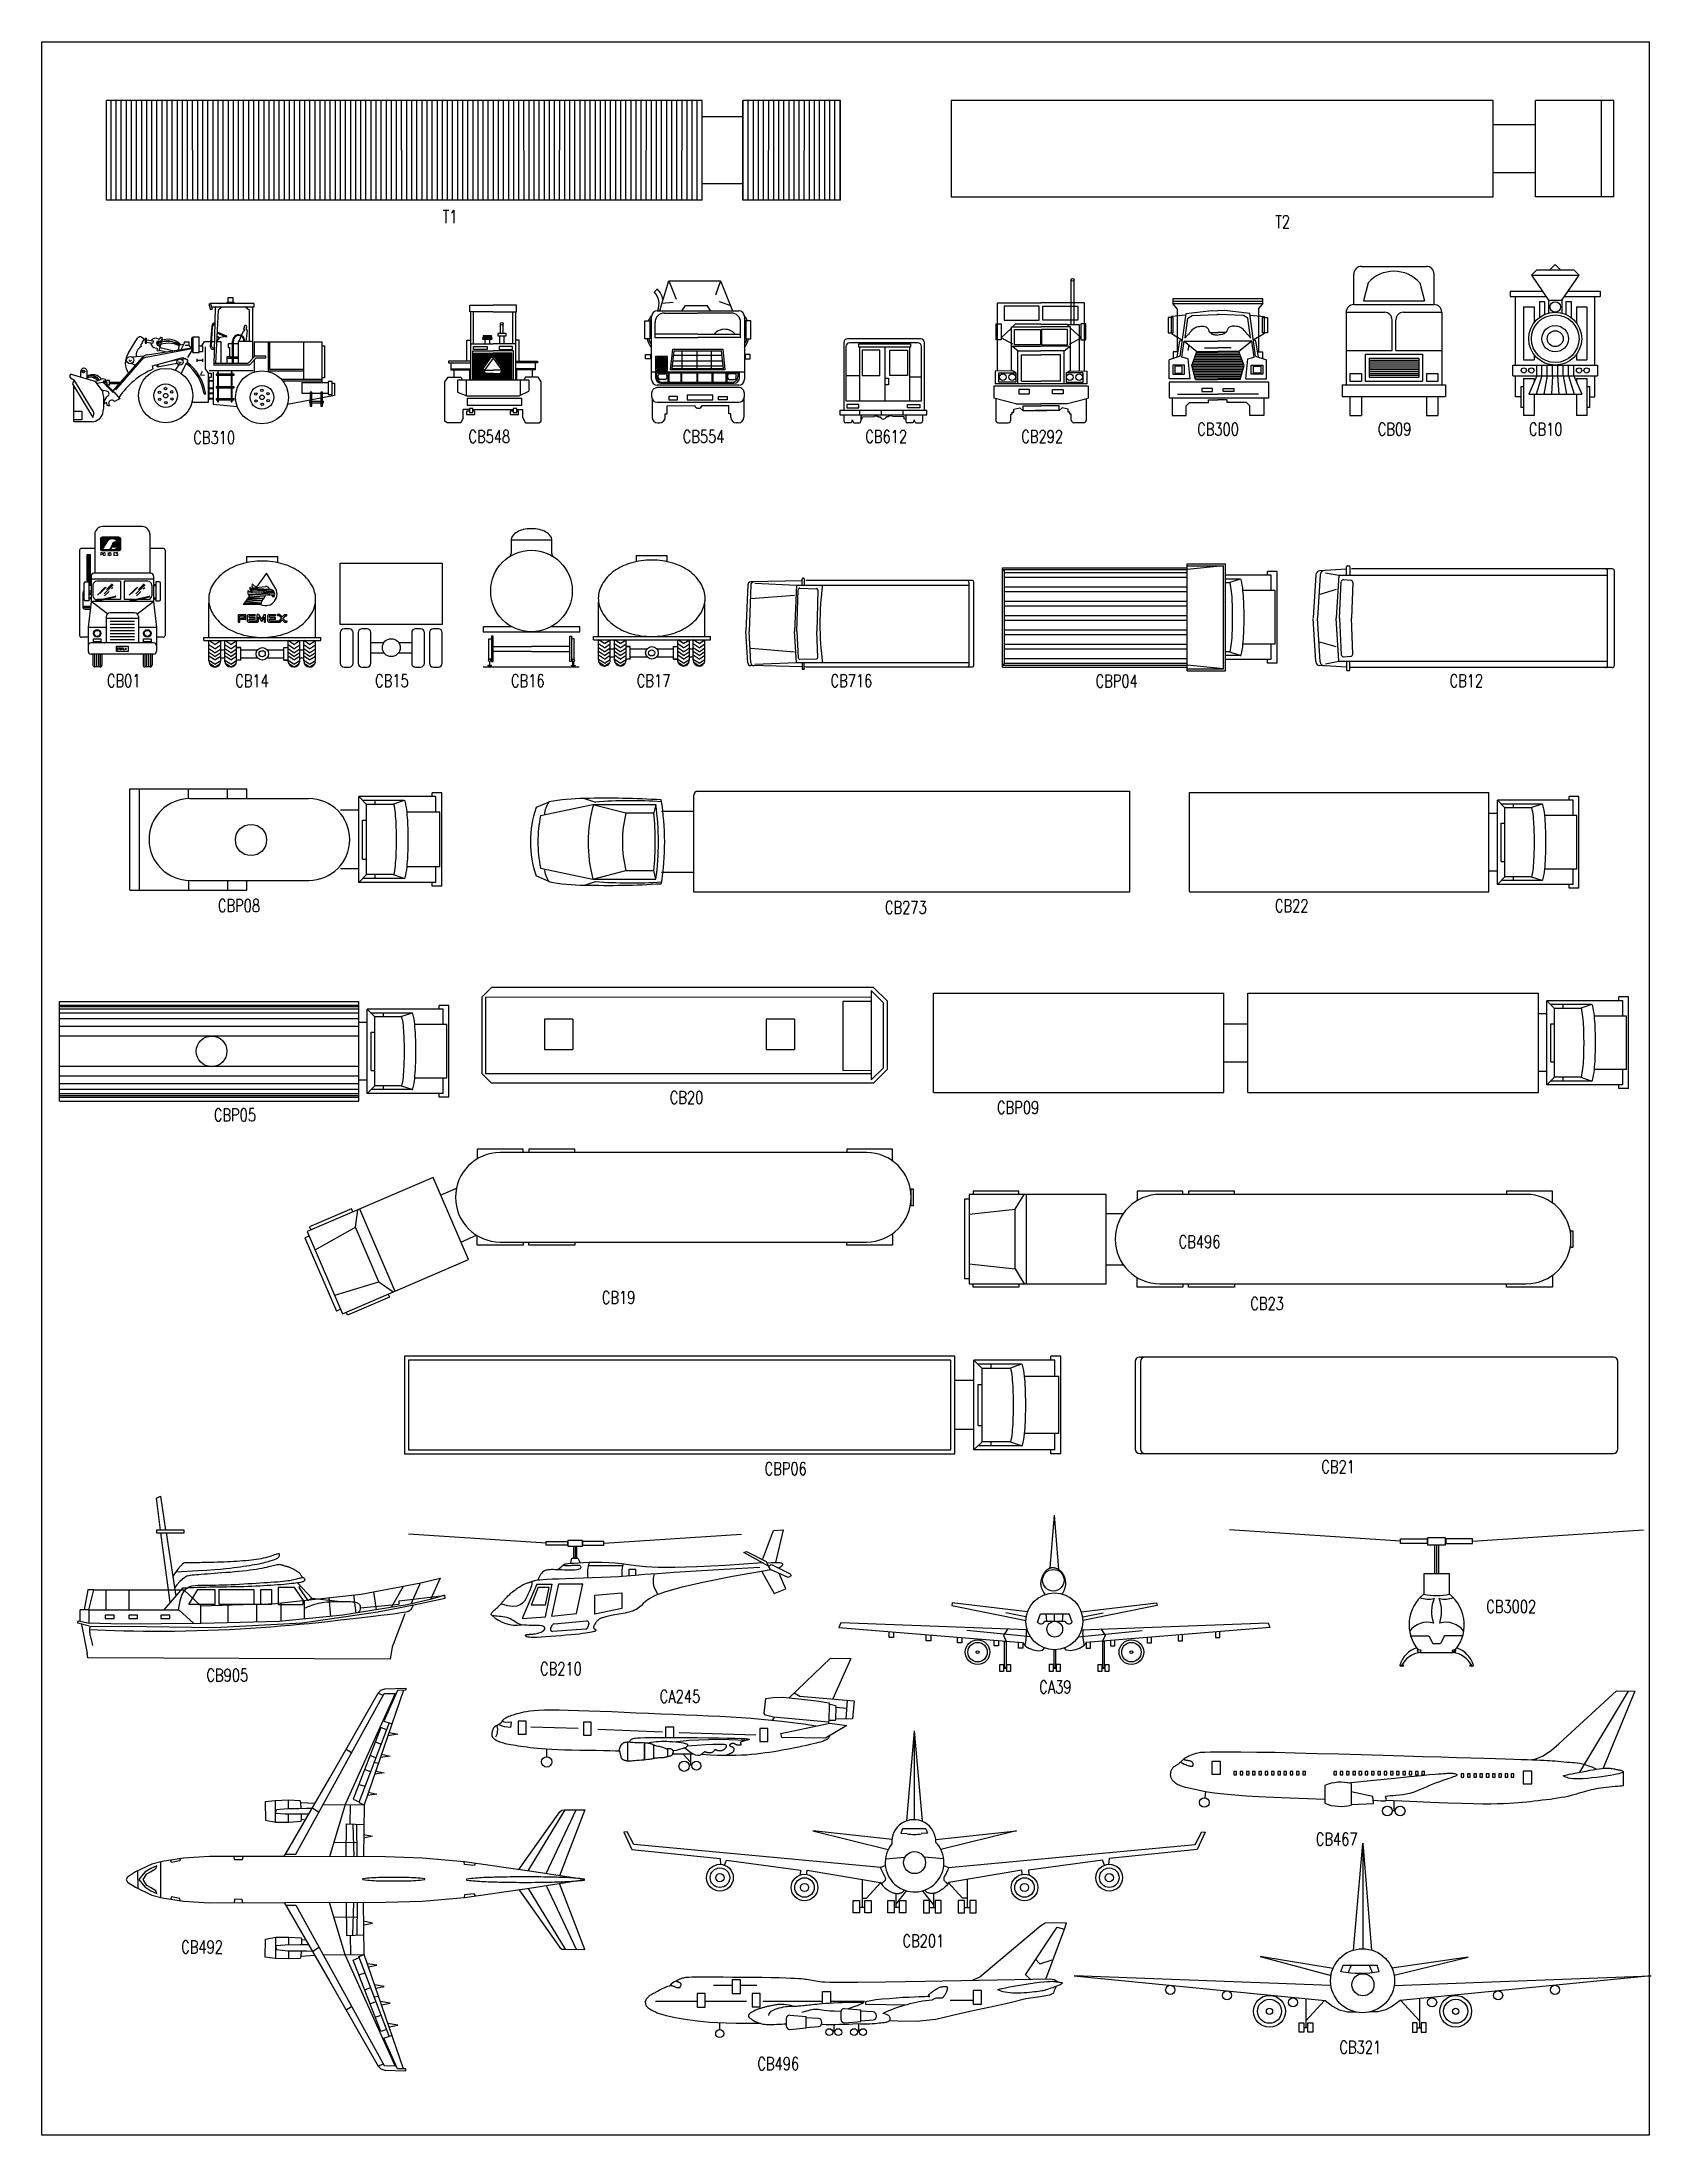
# Model space of a CAD drawing. Extents: x 2 to 154, y 3 to 64.
# Drawn here: x 106.5 to 153.9, y 2.8 to 64.4 of the extents above; entities that cross this region are included whole.
import ezdxf
from ezdxf.enums import TextEntityAlignment as Align

# ---------------------------------------------------------------- set-up
doc = ezdxf.new("R2010")
doc.units = 0
doc.header["$LTSCALE"] = 1000
doc.header["$MEASUREMENT"] = 0
doc.layers.get('0').update_dxf_attribs({"linetype": 'CONTINUOUS'})
doc.styles.add('L', font='ROMANS.SHX', dxfattribs={"height": 250})
doc.styles.add('ROMAND', font='romand')
doc.styles.add('ROMANS', font='romans', dxfattribs={"height": 2.5})

msp = doc.modelspace()

# ---------------------------------------------------------------- texts
at = {"color": 0, "linetype": 'ByBlock', "lineweight": -2, "style": 'L', "width": 0.75}
for s, p in [('T1', (118.56, 59.256)), ('T2', (143.063, 59.107)), ('CB300', (141.161, 53.002)), ('CB09', (146.355, 53.002)), ('CB10', (150.805, 53.002)), ('CB310', (111.621, 52.754)), ('CB548', (119.717, 52.785)), ('CB554', (126.023, 52.785)), ('CB612', (131.396, 52.785)), ('CB292', (135.985, 52.785)), ('CB01', (108.957, 45.601)), ('CB14', (112.735, 45.6)), ('CB15', (116.85, 45.6)), ('CB16', (120.849, 45.6)), ('CB17', (124.55, 45.6)), ('CB716', (130.372, 45.6)), ('CBP04', (138.178, 45.589)), ('CB12', (148.468, 45.6)), ('CBP08', (112.35, 38.983)), ('CB273', (131.974, 38.929)), ('CB22', (143.329, 38.978)), ('CB20', (125.52, 33.334)), ('CBP05', (112.23, 32.822)), ('CBP09', (135.278, 33.04)), ('CB496', (140.618, 29.091)), ('CB19', (123.521, 27.451)), ('CB23', (142.605, 27.27)), ('CBP06', (128.438, 22.411)), ('CB21', (144.696, 22.47)), ('CB3002', (149.789, 18.355)), ('CB210', (121.826, 16.526)), ('CB905', (112.006, 16.337)), ('CA39', (136.374, 15.987)), ('CA245', (125.327, 15.711)), ('CB467', (144.653, 11.51)), ('CB201', (132.49, 8.516)), ('CB492', (111.263, 8.337)), ('CB321', (145.347, 5.386)), ('CB496', (128.22, 4.902))]:
    msp.add_text(s, height=0.375, dxfattribs=at).set_placement(p, align=Align.MIDDLE)

# ---------------------------------------------------------------- blocks, each defined once
blk = doc.blocks.new('BORDER')
for p, q in [((1, 1), (0, 1)), ((0, 1), (0, 0)), ((1, 0), (1, 1)), ((0, 0), (1, 0))]:
    blk.add_line(p, q)
blk = doc.blocks.new('C61')
for p, q in [((26.83, 4.22), (26.83, 4.1)), ((27.55, 5.71), (27.52, 4.52)), ((7.16, 0.44), (7.16, 2.26)), ((8.79, 2.19), (8.79, 0.56)), ((8.79, 0.56), (8.79, 2.08)), ((10.88, 2.74), (10.88, 3.76)), ((10.88, 3.76), (11.64, 3.76)), ((11.64, 3.76), (11.64, 2.74)), ((-0.8, 0.83), (-0.8, 1.62)), ((9.67, 2), (9.67, 0.68)), ((11.04, 1.6), (11.04, 0.87)), ((13.16, 0.04), (13.46, 0.04)), ((13.32, 1.12), (13.32, 0.03))]:
    blk.add_line(p, q)
for points in [[(22.98, 6.62), (27.05, 10.51), (29.05, 10.47), (27.26, 6.52)], [(23.49, 7.11), (24.04, 6.77), (29.36, 6.31), (29.19, 4.55), (27.52, 4.52), (27.49, 4.41), (26.88, 4.38), (26.84, 4.22), (21.44, 4.71), (20.66, 4.91), (20.55, 5.07), (20.69, 6.54), (20.97, 6.58), (21.43, 6.66), (22.39, 6.69), (24.5, 6.45), (25.67, 6.32), (25.92, 6.28), (26.45, 6.21), (26.9, 6.13), (26.89, 6.03), (27.53, 5.86), (27.55, 5.71), (28.64, 5.62)], [(28.69, 6.37), (28.56, 4.55)], [(25.6, 3.84), (24.42, 4.02), (23.31, 4.17), (22.26, 4.3), (21.24, 4.41), (20.25, 4.5), (19.27, 4.59), (18.27, 4.66), (17.25, 4.72), (16.18, 4.78), (15.08, 4.83), (13.94, 4.88), (12.78, 4.93), (11.6, 4.98), (10.4, 5.03), (9.2, 5.08), (7.99, 5.13), (6.79, 5.18), (5.6, 5.23), (4.45, 5.27), (3.34, 5.32), (2.29, 5.35), (1.32, 5.38), (0.43, 5.4), (-0.35, 5.4), (-1.02, 5.4), (-1.59, 5.37), (-2.06, 5.34), (-2.46, 5.3), (-2.79, 5.26), (-3.07, 5.21), (-3.31, 5.15), (-3.52, 5.09), (-3.72, 5.04), (-3.91, 4.98), (-4.08, 4.93), (-4.24, 4.88), (-4.38, 4.82), (-4.51, 4.78), (-4.62, 4.73), (-4.72, 4.68), (-4.81, 4.64), (-4.88, 4.6), (-4.94, 4.56), (-4.99, 4.52), (-5.03, 4.49), (-5.06, 4.45), (-5.09, 4.42), (-5.12, 4.39), (-5.14, 4.36), (-5.16, 4.33), (-5.18, 4.3), (-5.2, 4.27), (-5.22, 4.25), (-5.24, 4.22), (-5.26, 4.2), (-5.28, 4.17), (-5.3, 4.15), (-5.33, 4.13), (-5.35, 4.11), (-5.37, 4.09), (-5.4, 4.07), (-5.43, 4.05), (-5.46, 4.03), (-5.49, 4.01), (-5.53, 3.99), (-5.57, 3.96), (-5.61, 3.94), (-5.65, 3.92), (-5.69, 3.9), (-5.73, 3.88), (-5.77, 3.86), (-5.8, 3.84), (-5.84, 3.83), (-5.86, 3.81), (-5.89, 3.79), (-5.91, 3.77), (-5.94, 3.76), (-5.96, 3.73), (-5.98, 3.71), (-6, 3.68), (-6.02, 3.65), (-6.04, 3.61), (-6.05, 3.57), (-6.07, 3.53), (-6.09, 3.48), (-6.11, 3.43), (-6.12, 3.39), (-6.14, 3.34), (-6.15, 3.29), (-6.16, 3.24), (-6.17, 3.19), (-6.18, 3.15), (-6.19, 3.1), (-6.19, 3.06), (-6.19, 3.01), (-6.19, 2.97), (-6.18, 2.93), (-6.17, 2.89), (-6.16, 2.85), (-6.14, 2.82), (-6.13, 2.78), (-6.1, 2.75), (-6.08, 2.72), (-6.05, 2.68), (-6.01, 2.65), (-5.98, 2.62), (-5.93, 2.58), (-5.89, 2.55), (-5.84, 2.52), (-5.78, 2.48), (-5.71, 2.45), (-5.65, 2.41), (-5.57, 2.38), (-5.49, 2.34), (-5.39, 2.3), (-5.29, 2.27), (-5.17, 2.23), (-5.04, 2.19), (-4.89, 2.15), (-4.72, 2.11), (-4.53, 2.08), (-4.33, 2.04), (-4.1, 2), (-3.86, 1.96), (-3.6, 1.92), (-3.33, 1.88), (-3.04, 1.84), (-2.73, 1.8), (-2.41, 1.76), (-2.07, 1.72), (-1.69, 1.68), (-1.28, 1.65), (-0.82, 1.61), (-0.3, 1.58), (0.28, 1.55), (0.94, 1.53), (1.67, 1.51), (2.45, 1.49), (3.25, 1.48), (4.03, 1.47), (4.76, 1.46), (5.41, 1.45), (5.95, 1.43), (6.34, 1.42)], [(-5.24, 4.37), (-5.01, 4.26), (-4.5, 4.22), (-4.29, 4.26), (-4.36, 3.7), (-4.94, 3.76), (-5.33, 3.89), (-5.44, 4.03)], [(21.51, 4.7), (21.31, 4.44)], [(22.18, 3.13), (26.99, 4.13), (28.65, 3.9), (26.56, 2.66), (22.28, 2.74), (22.18, 3.13)], [(26.91, 6.01), (26.87, 4.36)], [(-5.68, 3.91), (-5.63, 3.53), (-5.7, 3.03), (-5.82, 2.75)], [(-2.36, 3.78), (2.28, 3.64)], [(4.21, 3.54), (10.56, 3.27)], [(7.23, 2.26), (7.11, 2.26), (7.01, 2.25), (6.93, 2.24), (6.86, 2.23), (6.8, 2.21), (6.75, 2.19), (6.71, 2.16), (6.67, 2.14), (6.63, 2.11), (6.6, 2.09), (6.57, 2.06), (6.54, 2.03), (6.52, 2), (6.49, 1.97), (6.47, 1.93), (6.45, 1.9), (6.43, 1.86), (6.41, 1.83), (6.39, 1.79), (6.37, 1.75), (6.36, 1.72), (6.35, 1.68), (6.34, 1.65), (6.33, 1.62), (6.32, 1.59), (6.32, 1.56), (6.32, 1.53), (6.32, 1.5), (6.32, 1.47), (6.33, 1.43), (6.34, 1.4), (6.35, 1.35), (6.36, 1.31), (6.37, 1.25), (6.39, 1.2), (6.4, 1.15), (6.42, 1.09), (6.43, 1.04), (6.44, 0.99), (6.45, 0.95), (6.46, 0.92), (6.46, 0.89), (6.47, 0.86), (6.47, 0.84), (6.47, 0.83), (6.48, 0.81), (6.48, 0.79), (6.48, 0.77), (6.49, 0.76), (6.5, 0.73), (6.52, 0.71), (6.53, 0.69), (6.55, 0.66), (6.58, 0.64), (6.61, 0.61), (6.64, 0.59), (6.68, 0.57), (6.72, 0.55), (6.76, 0.53), (6.81, 0.51), (6.86, 0.5), (6.91, 0.48), (6.95, 0.47), (7, 0.46), (7.04, 0.45), (7.09, 0.45), (7.14, 0.44), (7.21, 0.44), (7.28, 0.44), (7.38, 0.45), (7.51, 0.45), (7.66, 0.46), (7.84, 0.48), (8.04, 0.49), (8.26, 0.51), (8.49, 0.53), (8.72, 0.55), (8.93, 0.57), (9.13, 0.59), (9.29, 0.61), (9.43, 0.63), (9.53, 0.65), (9.61, 0.66), (9.67, 0.68), (9.72, 0.69), (9.78, 0.7), (9.84, 0.72), (9.91, 0.73), (9.99, 0.74), (10.1, 0.74), (10.21, 0.75), (10.33, 0.76), (10.45, 0.77), (10.56, 0.77), (10.67, 0.78), (10.76, 0.79), (10.83, 0.8), (10.89, 0.82), (10.93, 0.83), (10.97, 0.84), (11, 0.85), (11.03, 0.87), (11.05, 0.88), (11.08, 0.88), (11.12, 0.89), (11.16, 0.9), (11.2, 0.9), (11.24, 0.91), (11.29, 0.92), (11.34, 0.93), (11.38, 0.94), (11.42, 0.96), (11.45, 0.98), (11.49, 1.01), (11.51, 1.04), (11.54, 1.07), (11.56, 1.11), (11.58, 1.14), (11.59, 1.18), (11.6, 1.21), (11.61, 1.24), (11.62, 1.28), (11.63, 1.31), (11.63, 1.34), (11.63, 1.36), (11.62, 1.39), (11.62, 1.42), (11.61, 1.44), (11.59, 1.46), (11.58, 1.48), (11.56, 1.5), (11.54, 1.52), (11.52, 1.53), (11.49, 1.55), (11.47, 1.56), (11.44, 1.58), (11.42, 1.59), (11.39, 1.6), (11.37, 1.6), (11.34, 1.61), (11.32, 1.62), (11.29, 1.62), (11.27, 1.62), (11.24, 1.63), (11.22, 1.63), (11.19, 1.63), (11.17, 1.63), (11.14, 1.63), (11.12, 1.63), (11.1, 1.63), (11.08, 1.62), (11.07, 1.62), (11.05, 1.61), (11.04, 1.6), (11.03, 1.6), (11.02, 1.59), (11.01, 1.58), (11, 1.58), (10.99, 1.58), (10.98, 1.58), (10.97, 1.58), (10.95, 1.59), (10.93, 1.61), (10.91, 1.62), (10.87, 1.64), (10.82, 1.66), (10.76, 1.69), (10.69, 1.71), (10.6, 1.74), (10.49, 1.77), (10.38, 1.8), (10.26, 1.83), (10.14, 1.86), (10.02, 1.88), (9.92, 1.91), (9.82, 1.94), (9.75, 1.97), (9.68, 1.99), (9.63, 2.02), (9.58, 2.04), (9.54, 2.06), (9.5, 2.08), (9.45, 2.1), (9.4, 2.12), (9.34, 2.13), (9.28, 2.14), (9.2, 2.15), (9.11, 2.16), (9, 2.17), (8.88, 2.18), (8.75, 2.19), (8.6, 2.19), (8.43, 2.2), (8.24, 2.21), (8.05, 2.22), (7.84, 2.22), (7.64, 2.23), (7.43, 2.24), (7.23, 2.26), (7.16, 2.26)], [(7.33, 2.29), (7.36, 2.36), (7.39, 2.42), (7.42, 2.47), (7.45, 2.51), (7.49, 2.54), (7.53, 2.56), (7.57, 2.59), (7.62, 2.61), (7.68, 2.63), (7.77, 2.65), (7.9, 2.67), (8.11, 2.69), (8.4, 2.7), (8.8, 2.72), (9.33, 2.73), (10.01, 2.74), (10.86, 2.74), (11.83, 2.73), (12.87, 2.73), (13.96, 2.72), (15.03, 2.71), (16.04, 2.69), (16.94, 2.67), (17.7, 2.66), (18.27, 2.64), (18.67, 2.62), (18.93, 2.6), (19.06, 2.57), (19.1, 2.55), (19.06, 2.53), (18.98, 2.51), (18.88, 2.48), (18.78, 2.46), (18.68, 2.43), (18.59, 2.41), (18.5, 2.38), (18.43, 2.36), (18.36, 2.33), (18.31, 2.31), (18.26, 2.29), (18.23, 2.26), (18.21, 2.24), (18.2, 2.22), (18.2, 2.2), (18.2, 2.18), (18.21, 2.16), (18.22, 2.14), (18.23, 2.12), (18.23, 2.11), (18.24, 2.09), (18.25, 2.07), (18.25, 2.06), (18.25, 2.04), (18.25, 2.03), (18.25, 2.02), (18.25, 2.01), (18.25, 2), (18.24, 1.99), (18.23, 1.98), (18.22, 1.98), (18.21, 1.97), (18.19, 1.97), (18.18, 1.97), (18.15, 1.96), (18.13, 1.96), (18.1, 1.96), (18.06, 1.97), (18.03, 1.97), (17.99, 1.97), (17.96, 1.98), (17.92, 1.98), (17.89, 1.99), (17.86, 2), (17.83, 2.01), (17.8, 2.02), (17.77, 2.03), (17.74, 2.05), (17.72, 2.06), (17.69, 2.07), (17.66, 2.09), (17.64, 2.1), (17.61, 2.11), (17.58, 2.12), (17.55, 2.13), (17.52, 2.14), (17.49, 2.14), (17.45, 2.14), (17.41, 2.14), (17.37, 2.13), (17.33, 2.11), (17.29, 2.1), (17.25, 2.08), (17.21, 2.06), (17.18, 2.04), (17.16, 2.02), (17.14, 2), (17.13, 1.98), (17.13, 1.96), (17.13, 1.94), (17.15, 1.93), (17.17, 1.91), (17.19, 1.9), (17.22, 1.89), (17.25, 1.87), (17.28, 1.86), (17.32, 1.84), (17.36, 1.83), (17.39, 1.81), (17.43, 1.8), (17.46, 1.78), (17.49, 1.76), (17.51, 1.73), (17.53, 1.71), (17.55, 1.68), (17.56, 1.65), (17.57, 1.62), (17.57, 1.58), (17.57, 1.55), (17.57, 1.52), (17.56, 1.48), (17.55, 1.44), (17.53, 1.41), (17.51, 1.37), (17.49, 1.34), (17.46, 1.3), (17.43, 1.27), (17.39, 1.24), (17.34, 1.21), (17.29, 1.18), (17.24, 1.16), (17.17, 1.13), (17.1, 1.09), (17.01, 1.06), (16.91, 1.01), (16.8, 0.96), (16.78, 0.95)], [(11.64, 1.44), (11.95, 1.5), (12.24, 1.57), (12.49, 1.64), (12.7, 1.72), (12.87, 1.79), (12.99, 1.87), (13.04, 1.94), (13.03, 2), (12.96, 2.06), (12.82, 2.12), (12.62, 2.17), (12.39, 2.21), (12.13, 2.24), (11.85, 2.27), (11.55, 2.3), (11.26, 2.31), (10.98, 2.32), (10.7, 2.33), (10.44, 2.32), (10.18, 2.31), (9.93, 2.3), (9.69, 2.27), (9.46, 2.24), (9.23, 2.21)], [(11.59, 2.29), (12.31, 2.38), (13.17, 2.46), (14.12, 2.51), (15.11, 2.54), (16.12, 2.55), (17.08, 2.54), (17.96, 2.51), (18.72, 2.46)], [(12.2, 3.23), (19.71, 2.98)], [(13.03, 1.92), (14.8, 2.04), (15.51, 2.08), (16.03, 2.09), (16.38, 2.09), (16.6, 2.07), (16.73, 2.04), (16.78, 2), (16.8, 1.96), (16.8, 1.91), (16.8, 1.87), (16.79, 1.82), (16.78, 1.78), (16.76, 1.73), (16.74, 1.69), (16.71, 1.65), (16.68, 1.61), (16.64, 1.58), (16.61, 1.54), (16.56, 1.52), (16.52, 1.49), (16.47, 1.47), (16.42, 1.45), (16.37, 1.43), (16.32, 1.42), (16.26, 1.42), (16.21, 1.41), (16.16, 1.41), (16.1, 1.41), (16.05, 1.42), (16, 1.43), (15.96, 1.44), (15.91, 1.45), (15.88, 1.47), (15.85, 1.48), (15.82, 1.5), (15.79, 1.51), (15.77, 1.53), (15.75, 1.53), (15.73, 1.53), (15.71, 1.53), (15.69, 1.51), (15.67, 1.49), (15.65, 1.46), (15.62, 1.43), (15.6, 1.4), (15.57, 1.37), (15.54, 1.34), (15.51, 1.31), (15.47, 1.28), (15.44, 1.26), (15.39, 1.25), (15.35, 1.24), (15.3, 1.23), (15.25, 1.23), (15.21, 1.23), (15.16, 1.23), (15.11, 1.23), (15.06, 1.24), (15.01, 1.24), (14.97, 1.25), (14.93, 1.26), (14.89, 1.27), (14.85, 1.28), (14.82, 1.29), (14.79, 1.3), (14.76, 1.31), (14.73, 1.32), (14.69, 1.31), (14.66, 1.3), (14.61, 1.27), (14.56, 1.23), (14.5, 1.17), (14.42, 1.1), (14.32, 1.02), (14.19, 0.97), (14.03, 0.95), (13.82, 0.98), (13.57, 1.1), (13.25, 1.3), (12.73, 1.73)], [(26.93, 2.88), (26.94, 2.86), (26.93, 2.81), (26.92, 2.76), (26.89, 2.72), (26.85, 2.67), (26.8, 2.63), (26.75, 2.58), (26.69, 2.54), (26.62, 2.5), (26.54, 2.46), (26.45, 2.42), (26.34, 2.38), (26.21, 2.33), (26.05, 2.28), (25.85, 2.23), (25.62, 2.17), (25.35, 2.1), (25.04, 2.03), (24.7, 1.95), (24.33, 1.87), (23.94, 1.79), (23.54, 1.71), (23.13, 1.63), (22.72, 1.55), (22.3, 1.47), (21.89, 1.4), (21.48, 1.33), (21.06, 1.27), (20.64, 1.21), (20.2, 1.15), (19.75, 1.1), (19.29, 1.05), (18.81, 1.01), (18.3, 0.98), (17.77, 0.96), (17.2, 0.95), (16.59, 0.95), (15.94, 0.97), (15.23, 1.01), (14.46, 1.07)], [(11.04, 1.6), (11.04, 0.9)], [(11.57, 1.13), (13.53, 1.12)], [(12.54, 1.12), (13.32, 0.3)]]:
    blk.add_lwpolyline(points)
for centre, radius in [((-0.8, 0.33), 0.503), ((12.68, -0.09), 0.503), ((13.89, -0.04), 0.44)]:
    blk.add_circle(centre, radius)
at = {"xscale": 0.7732980457947354, "yscale": 1.266871461416528, "zscale": 0.7732980457947354}
for p in [(-3.6, 3.05), (2.8, 2.97), (20.12, 2.34)]:
    blk.add_blockref('BORDER', p, dxfattribs=at)
blk = doc.blocks.new('Ca245')
blk.add_blockref('C61', (7.67, 0.09))
blk = doc.blocks.new('C57')
for p, q in [((-0.4, 10.05), (0.01, 15.22)), ((0.43, 9.89), (0.01, 15.22)), ((-1.64, 4.74), (-1.35, 5.54)), ((-1.35, 5.54), (1.47, 5.54)), ((-0.93, 4.82), (1.05, 4.82)), ((-0.83, 5.54), (-0.78, 4.82)), ((0, 5.54), (0, 4.82)), ((0.83, 5.54), (0.77, 4.82)), ((1.76, 4.74), (1.47, 5.54)), ((-16.21, 3.23), (-16.21, 3.77)), ((-15.78, 3.23), (-16.21, 3.23)), ((-15.78, 3.74), (-15.78, 3.23)), ((-12.56, 2.91), (-12.56, 3.46)), ((-12.13, 2.91), (-12.56, 2.91)), ((-12.13, 3.42), (-12.13, 2.91)), ((-9.5, 2.72), (-9.5, 3.26)), ((-9.07, 2.72), (-9.5, 2.72)), ((-9.07, 3.22), (-9.07, 2.72)), ((-5.91, 2.4), (-5.91, 2.95)), ((-5.48, 2.4), (-5.91, 2.4)), ((-5.48, 2.91), (-5.48, 2.4)), ((-3.53, 2.18), (-3.53, 2.77)), ((-3.1, 2.18), (-3.53, 2.18)), ((-3.1, 2.72), (-3.1, 2.18)), ((3.12, 2.72), (3.12, 2.18)), ((3.12, 2.18), (3.55, 2.18)), ((3.55, 2.18), (3.55, 2.77)), ((5.5, 2.91), (5.5, 2.4)), ((5.5, 2.4), (5.93, 2.4)), ((5.93, 2.4), (5.93, 2.95)), ((9.09, 3.22), (9.09, 2.72)), ((9.09, 2.72), (9.53, 2.72)), ((9.53, 2.72), (9.53, 3.26)), ((12.15, 3.42), (12.15, 2.91)), ((12.15, 2.91), (12.58, 2.91)), ((12.58, 2.91), (12.58, 3.46)), ((15.8, 3.74), (15.8, 3.23)), ((15.8, 3.23), (16.23, 3.23)), ((16.23, 3.23), (16.23, 3.77)), ((-4.66, 0.19), (-4.97, 0.19)), ((0.2, 0.2), (-0.11, 0.2)), ((4.98, 0.19), (4.67, 0.19))]:
    blk.add_line(p, q)
for points in [[(-0.91, 7.47), (-1.02, 7.63), (-1.1, 7.78), (-1.17, 7.91), (-1.22, 8.04), (-1.26, 8.15), (-1.28, 8.26), (-1.3, 8.36), (-1.31, 8.46), (-1.31, 8.55), (-1.3, 8.64), (-1.3, 8.72), (-1.28, 8.8), (-1.27, 8.87), (-1.25, 8.95), (-1.24, 9.02), (-1.21, 9.08), (-1.19, 9.15), (-1.17, 9.21), (-1.15, 9.27), (-1.12, 9.33), (-1.1, 9.39), (-1.07, 9.44), (-1.04, 9.5), (-1.01, 9.55), (-0.98, 9.6), (-0.94, 9.65), (-0.9, 9.69), (-0.87, 9.74), (-0.83, 9.78), (-0.78, 9.82), (-0.74, 9.86), (-0.69, 9.9), (-0.64, 9.93), (-0.59, 9.96), (-0.53, 9.99), (-0.48, 10.02), (-0.42, 10.04), (-0.36, 10.06), (-0.3, 10.08), (-0.24, 10.08), (-0.18, 10.09), (-0.11, 10.09), (-0.05, 10.08), (0.02, 10.07), (0.08, 10.05), (0.14, 10.03), (0.21, 10.01), (0.27, 9.98), (0.34, 9.95), (0.4, 9.91), (0.46, 9.88), (0.52, 9.83), (0.58, 9.79), (0.63, 9.74), (0.68, 9.69), (0.73, 9.64), (0.77, 9.59), (0.81, 9.54), (0.85, 9.48), (0.88, 9.43), (0.91, 9.37), (0.94, 9.31), (0.96, 9.25), (0.98, 9.19), (1, 9.13), (1.02, 9.06), (1.03, 9), (1.04, 8.93), (1.05, 8.87), (1.06, 8.8), (1.07, 8.74), (1.08, 8.68), (1.08, 8.61), (1.08, 8.55), (1.08, 8.49), (1.08, 8.43), (1.08, 8.37), (1.07, 8.31), (1.07, 8.26), (1.06, 8.2), (1.04, 8.14), (1.03, 8.08), (1.01, 8.02), (1, 7.97), (0.98, 7.91), (0.96, 7.86), (0.93, 7.8), (0.91, 7.75), (0.89, 7.7), (0.87, 7.65), (0.84, 7.6), (0.81, 7.55), (0.77, 7.5), (0.76, 7.49)], [(-2.62, 5.74), (-10.01, 6.62), (-10.05, 6.38), (-2.77, 4.91)], [(2.64, 5.74), (10.03, 6.62), (10.08, 6.38), (2.79, 4.91)], [(-2.65, 3.99), (-20.95, 4.67), (-21.13, 4.2), (-3.11, 2.73), (-2.82, 2.38), (-2.5, 2.18), (-2.06, 2.01), (-1.55, 1.92), (-1.14, 2), (-0.97, 2.2)], [(-2.78, 5.26), (-4.76, 5.65)], [(2.67, 3.99), (20.98, 4.67), (21.15, 4.2), (3.13, 2.73), (2.84, 2.38), (2.52, 2.18), (2.08, 2.01), (1.57, 1.92), (1.16, 2), (0.99, 2.2)], [(2.81, 5.26), (4.78, 5.65)], [(-2.32, 3.28), (-8.59, 3.9)], [(-4.58, 4.06), (-4.97, 3.43), (-4.71, 2.86)], [(-2.77, 3.99), (-2.76, 3.78), (-2.75, 3.61), (-2.75, 3.46), (-2.76, 3.32), (-2.78, 3.17), (-2.8, 2.99), (-2.84, 2.76), (-2.89, 2.47)], [(2.34, 3.28), (8.61, 3.9)], [(2.79, 3.99), (2.78, 3.78), (2.77, 3.61), (2.78, 3.46), (2.78, 3.32), (2.8, 3.17), (2.82, 2.99), (2.86, 2.76), (2.91, 2.47)], [(4.6, 4.06), (5, 3.43), (4.73, 2.86)]]:
    blk.add_lwpolyline(points)
for centre, radius in [((-0.1, 8.84), 1.06), ((0.01, 4.81), 2.79), ((0.04, 4.04), 0.773), ((-7.53, 1.79), 1.21), ((-7.53, 1.79), 0.955), ((7.56, 1.79), 1.21), ((7.56, 1.79), 0.955), ((-7.53, 1.79), 0.141), ((7.56, 1.79), 0.141)]:
    blk.add_circle(centre, radius)
for centre, start, end in [((-1.31, 5), 218.2768, 334.6109), ((1.43, 5), 205.3891, 321.7232)]:
    blk.add_arc(centre, 0.421, start, end)
for p, xscale, yscale, zscale in [((-4.72, 0.28), -0.1791548972731367, 2.544385651841739, 0.1791548972731367), ((4.74, 0.28), 0.1791548972731367, 2.544385651841739, 0.1791548972731367), ((-4.97, -0.12), -0.3611410466035201, 0.705550173980802, 0.3611410466035201), ((-4.3, -0.12), -0.3611410466035201, 0.705550173980802, 0.3611410466035201), ((-0.11, -0.11), -0.3611410466035201, 0.705550173980802, 0.3611410466035201), ((-0.04, 0.28), 0.1908787772672191, 1.743692401778574, 0.1908787772672191), ((0.56, -0.11), -0.3611410466035201, 0.705550173980802, 0.3611410466035201), ((4.67, -0.12), -0.3611410466035201, 0.705550173980802, 0.3611410466035201), ((5.34, -0.12), -0.3611410466035201, 0.705550173980802, 0.3611410466035201)]:
    blk.add_blockref('BORDER', p, dxfattribs=dict(xscale=xscale, yscale=yscale, zscale=zscale))
blk = doc.blocks.new('Ca39')
blk.add_blockref('C57', (-0.66, 0.19))
blk = doc.blocks.new('*X81')
at = {"color": 0}
for p, q in [((200.9, 216.4), (218.9, 234.4)), ((200.9, 217.1), (218.2, 234.4)), ((200.9, 217.8), (217.5, 234.4)), ((200.9, 218.5), (216.8, 234.4)), ((200.9, 219.3), (216.1, 234.4)), ((200.9, 220), (215.3, 234.4)), ((200.9, 220.7), (214.6, 234.4)), ((200.9, 221.4), (213.9, 234.4)), ((200.9, 222.1), (213.2, 234.4)), ((200.9, 222.8), (212.5, 234.4)), ((200.9, 223.5), (211.8, 234.4)), ((200.9, 224.2), (211.1, 234.4)), ((200.9, 224.9), (210.4, 234.4)), ((200.9, 225.6), (209.7, 234.4)), ((200.9, 226.3), (209, 234.4)), ((200.9, 227), (208.3, 234.4)), ((200.9, 227.7), (207.6, 234.4)), ((200.9, 228.4), (206.9, 234.4)), ((200.9, 229.2), (206.2, 234.4)), ((200.9, 229.9), (205.4, 234.4)), ((200.9, 230.6), (204.7, 234.4)), ((200.9, 231.3), (204, 234.4)), ((200.9, 232), (203.3, 234.4)), ((200.9, 215.7), (212, 226.8)), ((200.9, 215), (210.9, 225)), ((200.9, 214.3), (209.8, 223.3)), ((201, 213.7), (208.8, 221.5)), ((201.2, 213.2), (207.7, 219.8)), ((201.4, 212.7), (206.7, 218)), ((214.7, 229.5), (219.6, 234.4)), ((215, 211.4), (219.9, 216.4)), ((216.4, 230.5), (220.3, 234.4)), ((217.6, 231), (221, 234.4)), ((218.3, 215.5), (228.9, 226.1)), ((218.6, 231.3), (221.7, 234.4)), ((219.1, 217), (228.5, 226.4)), ((219.5, 231.5), (222.4, 234.4)), ((220, 218.5), (228, 226.6)), ((220.3, 231.6), (223.1, 234.4)), ((220.8, 220.1), (227.4, 226.7)), ((220.8, 217.3), (229.3, 225.8)), ((221, 231.6), (223.8, 234.4)), ((221.6, 221.6), (226.8, 226.8)), ((221.7, 231.6), (224.5, 234.4)), ((221.8, 217.5), (229.6, 225.4)), ((222.3, 223), (225.9, 226.6)), ((222.4, 231.6), (225.2, 234.4)), ((222.5, 217.5), (229.9, 225)), ((223, 231.5), (226, 234.4)), ((223.2, 217.5), (230.2, 224.5)), ((223.6, 225), (224.5, 225.9)), ((223.7, 231.4), (226.7, 234.4)), ((223.9, 217.5), (230.4, 224)), ((224.3, 231.3), (227.4, 234.4)), ((224.6, 217.5), (230.6, 223.5)), ((224.8, 231.2), (228.1, 234.4)), ((225.3, 217.5), (230.7, 222.9)), ((225.4, 231), (228.8, 234.4)), ((225.6, 211.4), (235.9, 221.7)), ((225.9, 230.8), (229.5, 234.4)), ((226, 217.5), (230.7, 222.2)), ((226.3, 211.4), (235.9, 221)), ((226.4, 230.6), (230.2, 234.4)), ((226.8, 230.4), (230.9, 234.4)), ((226.8, 217.6), (230.7, 221.5)), ((227, 211.4), (235.9, 220.3)), ((227.3, 230.1), (231.6, 234.4)), ((227.7, 229.8), (232.3, 234.4)), ((227.7, 211.4), (235.9, 219.6)), ((227.8, 217.9), (230.4, 220.5)), ((228.1, 229.5), (233, 234.4)), ((228.4, 211.4), (235.9, 218.9)), ((228.5, 229.2), (233.6, 234.3)), ((228.9, 228.9), (234.2, 234.2)), ((229.1, 211.4), (235.9, 218.2)), ((229.2, 228.5), (234.6, 233.9)), ((229.6, 228.2), (235, 233.6)), ((229.8, 211.4), (235.9, 217.5)), ((229.9, 227.8), (235.3, 233.2)), ((230, 216.6), (235.9, 222.4)), ((230.2, 227.3), (235.6, 232.7)), ((230.4, 226.9), (235.8, 232.2)), ((230.5, 211.4), (235.9, 216.8)), ((230.7, 226.5), (235.9, 231.6)), ((230.9, 226), (235.9, 230.9)), ((231, 218.2), (235.9, 223.1)), ((231.1, 225.5), (235.9, 230.2)), ((231.3, 225), (235.9, 229.5)), ((231.4, 219.4), (235.9, 223.8)), ((231.5, 224.4), (235.9, 228.8)), ((231.6, 223.8), (235.9, 228.1)), ((231.6, 220.3), (235.9, 224.6)), ((231.7, 223.2), (235.9, 227.4)), ((231.7, 221.1), (235.9, 225.3)), ((231.8, 222.6), (235.9, 226.7)), ((231.8, 221.9), (235.9, 226)), ((201.7, 212.3), (205.7, 216.3)), ((202.1, 212), (204.6, 214.5)), ((202.6, 211.7), (204.3, 213.5)), ((203.1, 211.5), (205, 213.5)), ((203.7, 211.4), (205.7, 213.5)), ((204.4, 211.4), (206.4, 213.5)), ((205.1, 211.4), (207.1, 213.5)), ((205.8, 211.4), (207.9, 213.5)), ((206.5, 211.4), (208.6, 213.5)), ((207.2, 211.4), (209.3, 213.5)), ((207.9, 211.4), (210, 213.5)), ((208.6, 211.4), (210.7, 213.5)), ((209.3, 211.4), (211.4, 213.5)), ((210, 211.4), (212.1, 213.5)), ((210.7, 211.4), (212.8, 213.5)), ((211.4, 211.4), (213.5, 213.5)), ((212.1, 211.4), (214.2, 213.5)), ((212.9, 211.4), (214.9, 213.5)), ((213.6, 211.4), (215.6, 213.5)), ((214.3, 211.4), (216.5, 213.7)), ((215.7, 211.4), (218.6, 214.4)), ((216.4, 211.4), (218.5, 213.5)), ((217.1, 211.4), (219.2, 213.5)), ((217.8, 211.4), (219.9, 213.5)), ((218.5, 211.4), (220.6, 213.5)), ((219.2, 211.4), (221.3, 213.5)), ((219.9, 211.4), (222, 213.5)), ((220.6, 211.4), (222.7, 213.5)), ((221.3, 211.4), (223.4, 213.5)), ((222, 211.4), (224.1, 213.5)), ((222.8, 211.4), (224.8, 213.5)), ((223.5, 211.4), (225.5, 213.5)), ((224.2, 211.4), (226.2, 213.5)), ((224.9, 211.4), (227.9, 214.4)), ((231.2, 211.4), (235.9, 216.1)), ((231.9, 211.4), (235.9, 215.4)), ((232.7, 211.4), (235.9, 214.7)), ((233.4, 211.5), (235.8, 213.9)), ((234.7, 212), (235.3, 212.7))]:
    blk.add_line(p, q, dxfattribs=at)
blk = doc.blocks.new('CB01')
at = {"color": 0, "linetype": 'ByBlock'}
for p, q in [((-0.976, 5.205), (-0.976, 3.676)), ((0.882, 5.505), (-0.676, 5.505)), ((1.182, 5.205), (1.182, 3.676)), ((-1.576, 4.579), (-1.576, 1.239)), ((-0.976, 4.654), (-1.501, 4.654)), ((-1.277, 3.334), (-1.277, 4.414)), ((-1.277, 4.414), (-1.141, 4.414)), ((-1.236, 3.334), (-1.236, 4.414)), ((-1.188, 3.236), (-1.188, 4.414)), ((-1.141, 3.236), (-1.141, 4.414)), ((1.707, 4.654), (1.182, 4.654)), ((1.782, 4.579), (1.782, 1.239)), ((-1.389, 2.644), (-1.389, 3.289)), ((-1.344, 3.334), (-1.208, 3.334)), ((-1.208, 3.334), (-1.208, 2.599)), ((-1.126, 3.564), (-1.126, 2.568)), ((1.332, 3.439), (-1.126, 3.439)), ((1.219, 3.676), (-1.013, 3.676)), ((0.029, 3.364), (-0.901, 3.364)), ((0.029, 3.364), (0.029, 2.643)), ((1.107, 3.364), (0.171, 3.364)), ((0.171, 3.364), (0.171, 2.643)), ((1.332, 3.564), (1.332, 2.568)), ((1.55, 3.334), (1.414, 3.334)), ((1.414, 3.334), (1.414, 2.599)), ((1.595, 2.644), (1.595, 3.289)), ((-1.447, 2.911), (-1.389, 2.911)), ((-1.447, 2.909), (-1.447, 2.344)), ((-1.447, 2.896), (-1.389, 2.896)), ((-1.447, 2.861), (-1.389, 2.861)), ((-1.208, 2.599), (-1.344, 2.599)), ((-1.126, 2.568), (-1.238, 1.543)), ((-1.126, 3.236), (-1.208, 3.236)), ((-1.126, 3.22), (-1.208, 3.22)), ((-1.126, 3.2), (-1.208, 3.2)), ((-1.208, 2.984), (-1.126, 2.984)), ((-1.208, 2.911), (-1.126, 2.911)), ((-1.208, 2.896), (-1.126, 2.896)), ((-1.208, 2.861), (-1.126, 2.861)), ((-1.126, 2.708), (-1.208, 2.708)), ((-1.126, 2.692), (-1.208, 2.692)), ((-1.126, 2.672), (-1.208, 2.672)), ((1.332, 2.568), (-1.126, 2.568)), ((-0.475, 2.087), (-1.126, 2.568)), ((-1.051, 3.214), (-1.051, 2.793)), ((-0.94, 2.603), (-0.171, 2.777)), ((-0.932, 2.582), (-0.166, 2.755)), ((0.029, 2.643), (-0.901, 2.643)), ((-0.876, 2.822), (-0.581, 3.123)), ((-0.785, 2.879), (-0.532, 3.136)), ((-0.232, 2.643), (-0.662, 2.643)), ((-0.61, 2.868), (-0.256, 3.228)), ((-0.594, 2.786), (-0.416, 2.967)), ((-0.517, 3.038), (-0.295, 3.264)), ((-0.454, 3.068), (-0.283, 3.241)), ((-0.323, 3.061), (-0.266, 3.119)), ((0.575, 2.643), (0.171, 2.643)), ((0.373, 2.822), (0.669, 3.123)), ((0.398, 2.603), (1.168, 2.777)), ((0.407, 2.582), (1.173, 2.755)), ((0.465, 2.879), (0.718, 3.136)), ((0.639, 2.868), (0.994, 3.228)), ((0.655, 2.786), (0.833, 2.967)), ((1.107, 2.643), (0.677, 2.643)), ((0.681, 2.087), (1.332, 2.568)), ((0.732, 3.038), (0.955, 3.264)), ((0.796, 3.068), (0.966, 3.241)), ((0.926, 3.061), (0.984, 3.119)), ((1.257, 3.214), (1.257, 2.793)), ((1.332, 3.236), (1.414, 3.236)), ((1.332, 3.22), (1.414, 3.22)), ((1.332, 3.2), (1.414, 3.2)), ((1.332, 2.708), (1.414, 2.708)), ((1.332, 2.692), (1.414, 2.692)), ((1.332, 2.672), (1.414, 2.672)), ((1.332, 2.568), (1.444, 1.543)), ((1.414, 2.599), (1.55, 2.599)), ((-1.447, 2.389), (-1.145, 2.389)), ((-1.447, 2.354), (-1.149, 2.354)), ((-1.447, 2.339), (-1.151, 2.339)), ((-1.372, 2.269), (-1.158, 2.269)), ((-0.526, 1.975), (-0.526, 0.94)), ((0.732, 1.9), (-0.526, 1.9)), ((0.582, 2.125), (-0.376, 2.125)), ((0.582, 1.78), (-0.376, 1.78)), ((0.582, 1.66), (-0.376, 1.66)), ((0.732, 1.975), (0.732, 0.94)), ((-1.238, 1.164), (-1.501, 1.164)), ((-0.526, 1.543), (-1.238, 1.543)), ((-1.238, 1.543), (-1.238, 0.827)), ((-1.238, 0.827), (-1.238, 0.619)), ((1.332, 0.94), (-1.126, 0.94)), ((0.582, 1.54), (-0.376, 1.54)), ((0.582, 1.42), (-0.376, 1.42)), ((0.582, 1.3), (-0.376, 1.3)), ((0.582, 1.18), (-0.376, 1.18)), ((0.582, 1.06), (-0.376, 1.06)), ((1.444, 1.543), (0.732, 1.543)), ((0.936, 1.105), (1.23, 1.105)), ((0.936, 0.988), (0.936, 1.105)), ((1.23, 0.988), (0.936, 0.988)), ((1.23, 1.105), (1.23, 0.988)), ((1.444, 1.543), (1.444, 0.827)), ((1.707, 1.164), (1.444, 1.164)), ((1.444, 0.827), (1.444, 0.619)), ((1.332, 0.506), (-1.126, 0.506)), ((-1.048, 0.506), (-1.048, 0.074)), ((-0.985, 0.506), (-0.985, -0.001)), ((-0.91, 0.506), (-0.91, -0.001)), ((-0.835, 0.506), (-0.835, -0.001)), ((-0.76, 0.506), (-0.76, 0)), ((-0.695, 0.506), (-0.695, 0.074)), ((-0.131, 0.814), (0.328, 0.814)), ((-0.131, 0.608), (-0.131, 0.814)), ((0.328, 0.608), (-0.131, 0.608)), ((0.328, 0.814), (0.328, 0.608)), ((0.917, 0.506), (0.917, 0.074)), ((0.982, 0.506), (0.982, -0.001)), ((1.057, 0.506), (1.057, -0.001)), ((1.132, 0.506), (1.132, -0.001)), ((1.207, 0.506), (1.207, 0)), ((1.27, 0.506), (1.27, 0.074)), ((-0.77, -0.001), (-0.973, -0.001)), ((1.195, -0.001), (0.992, -0.001))]:
    blk.add_line(p, q, dxfattribs=at)
for points in [[(-0.69, 4.567), (-0.029, 4.567, 0.414214), (0.039, 4.635), (0.039, 5.022, 0.414214), (-0.029, 5.091), (-0.69, 5.091, 0.414214), (-0.758, 5.022), (-0.758, 4.635, 0.414214)], [(-0.178, 4.705), (-0.283, 4.705, 0.275912), (-0.323, 4.681), (-0.366, 4.614), (-0.179, 4.614, 0.785265), (-0.26, 5.024, 0.288084), (-0.51, 4.91), (-0.686, 4.614), (-0.426, 4.614, 0.275912), (-0.366, 4.65), (-0.287, 4.796, -0.069572), (-0.237, 4.881, -0.208605), (-0.163, 4.917, -0.069816), (-0.134, 4.91, -0.738653)]]:
    blk.add_lwpolyline(points, format="xyb", close=True, dxfattribs=at)
at = {"color": 0, "linetype": 'ByBlock', "const_width": 0.00541}
for points in [[(-0.496, 4.402), (-0.496, 4.483)], [(-0.468, 4.373), (-0.434, 4.373)], [(-0.218, 4.402), (-0.218, 4.483)], [(-0.189, 4.373), (-0.155, 4.373)]]:
    blk.add_lwpolyline(points, dxfattribs=at)
for points in [[(-0.496, 4.402, 0.414214), (-0.468, 4.373, 0.414214)], [(-0.218, 4.402, 0.414214), (-0.189, 4.373, 0.414214)]]:
    blk.add_lwpolyline(points, format="xyb", dxfattribs=at)
at = {"color": 0, "linetype": 'ByBlock'}
blk.add_lwpolyline([(-1.033, 1.105), (-0.739, 1.105), (-0.739, 0.988), (-1.033, 0.988)], close=True, dxfattribs=at)
for centre, radius in [((-0.884, 1.315), 0.147), ((-0.884, 1.315), 0.12), ((1.085, 1.315), 0.147), ((1.085, 1.315), 0.12)]:
    blk.add_circle(centre, radius, dxfattribs=at)
for centre, radius, start, end in [((-0.676, 5.205), 0.3, 90, 180), ((0.882, 5.205), 0.3, 0, 90), ((-1.501, 4.579), 0.075, 90, 180), ((1.707, 4.579), 0.075, 0, 90), ((-1.344, 3.289), 0.045, 90, 180), ((-1.013, 3.564), 0.113, 90, 180), ((-0.901, 3.214), 0.15, 90, 180), ((1.107, 3.214), 0.15, 0, 90), ((1.219, 3.564), 0.113, 0, 90), ((1.55, 3.289), 0.045, 0, 90), ((-1.372, 2.909), 0.075, 102.56036, 180), ((-1.344, 2.644), 0.045, 180, 270), ((-0.901, 2.793), 0.15, 180, 270), ((-0.936, 2.592), 0.0112, 111.15556, 291.15556), ((-0.169, 2.766), 0.0112, 282.7774, 102.7774), ((0.402, 2.592), 0.0112, 111.15556, 291.15556), ((1.107, 2.793), 0.15, 270, 0), ((1.17, 2.766), 0.0112, 282.7774, 102.7774), ((1.55, 2.644), 0.045, 270, 0), ((-1.372, 2.344), 0.075, 180, 270), ((-0.376, 1.975), 0.15, 90, 180), ((0.582, 1.975), 0.15, 0, 90), ((-1.501, 1.239), 0.075, 180, 270), ((-1.126, 0.827), 0.113, 90, 180), ((1.332, 0.827), 0.113, 0, 90), ((1.707, 1.239), 0.075, 270, 0), ((-1.126, 0.619), 0.113, 180, 270), ((-0.973, 0.074), 0.075, 180, 270), ((-0.77, 0.074), 0.075, 270, 0), ((0.992, 0.074), 0.075, 180, 270), ((1.195, 0.074), 0.075, 270, 0), ((1.332, 0.619), 0.113, 270, 0)]:
    blk.add_arc(centre, radius, start, end, dxfattribs=at)
at = {"color": 0, "linetype": 'ByBlock', "xscale": 0.02278125000000131, "yscale": 0.02278125000000131, "zscale": 0.02278125000000001}
blk.add_blockref('*X81', (-5.334, -0.25), dxfattribs=at)
at = {"color": 0, "linetype": 'ByBlock'}
for s, height, style, p in [('PO IO ES', 0.1139, 'ROMAND', (-0.761, 4.371)), ('870FLH', 0.075, 'ROMANS', (-0.11, 0.675))]:
    blk.add_text(s, height=height, dxfattribs=dict(at, style=style)).set_placement(p)
blk = doc.blocks.new('CB09')
at = {"color": 0, "linetype": 'ByBlock'}
for p, q in [((0.3, 3.9), (2, 3.9)), ((0.1, 2.9), (0.1, 3.7)), ((0.475, 3.471), (0.35, 3)), ((1.825, 3.471), (1.95, 3)), ((2.2, 2.9), (2.2, 3.7)), ((0.1, 2.9), (2.2, 2.9)), ((0.35, 3), (1.95, 3)), ((-0.1, 2.7), (0.9, 2.7)), ((-0.1, 2.7), (-0.1, 0.8)), ((1.1, 1.7), (1.1, 2.5)), ((1.2, 1.7), (1.2, 2.5)), ((1.4, 2.7), (2.4, 2.7)), ((2.4, 2.7), (2.4, 0.8)), ((-0.1, 1.7), (1.1, 1.7)), ((1.2, 1.7), (2.4, 1.7)), ((0, 1.1), (0, 0.9)), ((0, 1.1), (0.3, 1.1)), ((0.3, 1.1), (0.3, 0.9)), ((0.4, 1.6), (1.9, 1.6)), ((0.4, 1.6), (0.4, 0.9)), ((0.5, 1.5), (1.8, 1.5)), ((0.5, 1.5), (0.5, 1)), ((0.5, 1.45), (1.8, 1.45)), ((0.5, 1.4), (1.8, 1.4)), ((0.5, 1.35), (1.8, 1.35)), ((0.5, 1.3), (1.8, 1.3)), ((0.5, 1.25), (1.8, 1.25)), ((0.5, 1.2), (1.8, 1.2)), ((0.5, 1.15), (1.8, 1.15)), ((0.5, 1.1), (1.8, 1.1)), ((1.8, 1.5), (1.8, 1)), ((1.9, 1.6), (1.9, 0.9)), ((2, 1.1), (2.3, 1.1)), ((2, 1.1), (2, 0.9)), ((2.3, 1.1), (2.3, 0.9)), ((-0.2, 0.8), (-0.2, 0.5)), ((-0.2, 0.8), (2.5, 0.8)), ((0, 0.9), (0.3, 0.9)), ((0.4, 0.9), (1.9, 0.9)), ((0.5, 1.05), (1.8, 1.05)), ((0.5, 1), (1.8, 1)), ((2, 0.9), (2.3, 0.9)), ((2.5, 0.8), (2.5, 0.5)), ((-0.2, 0.5), (2.5, 0.5)), ((0, 0.5), (0, 0)), ((0, 0), (0.3, 0)), ((0.3, 0.5), (0.3, 0)), ((2, 0.5), (2, 0)), ((2, 0), (2.3, 0)), ((2.3, 0.5), (2.3, 0))]:
    blk.add_line(p, q, dxfattribs=at)
for centre, radius, start, end in [((0.3, 3.7), 0.2, 90, 180), ((2, 3.7), 0.2, 0, 90), ((1.15, 2.862), 0.909, 42.075, 137.925), ((0.1, 2.7), 0.2, 90, 180), ((2.2, 2.7), 0.2, 0, 90), ((0.9, 2.5), 0.2, 0, 90), ((1.4, 2.5), 0.2, 90, 180)]:
    blk.add_arc(centre, radius, start, end, dxfattribs=at)
blk = doc.blocks.new('CB10')
at = {"color": 0, "linetype": 'ByBlock'}
for p, q in [((-0.623, 3.808), (-0.485, 3.947)), ((-0.485, 3.947), (0.485, 3.947)), ((-0.138, 3.947), (0, 4.085)), ((0, 4.085), (0.138, 3.947)), ((0.485, 3.947), (0.623, 3.808)), ((-1.177, 3.393), (-1.177, 3.254)), ((-1.177, 3.393), (-0.339, 3.393)), ((-0.623, 3.808), (0.623, 3.808)), ((-0.623, 3.808), (-0.173, 3.151)), ((0.173, 3.151), (0.623, 3.808)), ((0.339, 3.393), (1.177, 3.393)), ((1.177, 3.393), (1.177, 3.254)), ((-1.177, 3.254), (-0.244, 3.254)), ((-1.039, 1.454), (-1.039, 3.254)), ((-0.831, 2.977), (-0.554, 2.977)), ((-0.831, 2.977), (-0.831, 1.593)), ((-0.554, 2.977), (-0.554, 2.562)), ((-0.415, 3.116), (-0.415, 2.7)), ((-0.415, 3.116), (-0.277, 3.116)), ((-0.277, 3.116), (-0.277, 2.781)), ((-0.173, 3.151), (-0.173, 2.817)), ((-0.173, 3.151), (0.173, 3.151)), ((0.173, 3.151), (0.173, 2.817)), ((0.244, 3.254), (1.177, 3.254)), ((0.277, 3.116), (0.277, 2.781)), ((0.277, 3.116), (0.415, 3.116)), ((0.415, 3.116), (0.415, 2.7)), ((0.554, 2.977), (0.554, 2.562)), ((0.554, 2.977), (0.831, 2.977)), ((0.831, 2.977), (0.831, 1.593)), ((1.039, 1.454), (1.039, 3.254)), ((-0.554, 1.731), (-0.554, 1.593)), ((0.554, 1.731), (0.554, 1.593)), ((-1.108, 1.454), (1.108, 1.454)), ((-1.108, 1.177), (-1.108, 1.454)), ((-1.108, 1.177), (1.108, 1.177)), ((-1.039, 0.623), (-1.039, 1.177)), ((-0.831, 1.593), (-0.554, 1.593)), ((-0.831, 1.108), (-0.831, 0.138)), ((-0.831, 1.108), (-0.554, 1.108)), ((-0.485, 1.177), (-0.692, 0.692)), ((-0.554, 1.108), (-0.554, 1.016)), ((-0.346, 1.177), (-0.495, 0.692)), ((-0.485, 1.177), (-0.485, 1.454)), ((-0.346, 1.177), (-0.346, 1.454)), ((-0.208, 1.177), (-0.297, 0.692)), ((-0.208, 1.177), (-0.208, 1.454)), ((-0.069, 1.177), (-0.099, 0.692)), ((-0.069, 1.177), (-0.069, 1.454)), ((0.069, 1.177), (0.069, 1.454)), ((0.099, 0.692), (0.069, 1.177)), ((0.208, 1.177), (0.208, 1.454)), ((0.208, 1.177), (0.297, 0.692)), ((0.346, 1.177), (0.346, 1.454)), ((0.346, 1.177), (0.495, 0.692)), ((0.485, 1.177), (0.485, 1.454)), ((0.485, 1.177), (0.692, 0.692)), ((0.554, 1.593), (0.831, 1.593)), ((0.554, 1.108), (0.554, 1.016)), ((0.554, 1.108), (0.831, 1.108)), ((0.831, 1.108), (0.831, 0.138)), ((1.039, 0.623), (1.039, 1.177)), ((1.108, 1.454), (1.108, 1.177)), ((-0.9, 0.623), (-1.039, 0.623)), ((-0.9, 0.9), (-0.9, 0.346)), ((-0.9, 0.9), (-0.831, 0.9)), ((-0.692, 0.692), (0.692, 0.692)), ((-0.554, 0.692), (-0.554, 0.138)), ((0.554, 0.692), (0.554, 0.138)), ((0.831, 0.9), (0.9, 0.9)), ((0.9, 0.9), (0.9, 0.346)), ((0.9, 0.623), (1.039, 0.623)), ((-0.831, 0.346), (-0.9, 0.346)), ((-0.554, 0.138), (-0.831, 0.138)), ((0.831, 0.138), (0.554, 0.138)), ((0.9, 0.346), (0.831, 0.346))]:
    blk.add_line(p, q, dxfattribs=at)
for centre, radius in [((0, 2.147), 0.692), ((0, 2.147), 0.623), ((0, 2.977), 0.138), ((0, 2.147), 0.346), ((0, 2.147), 0.208), ((-0.821, 1.316), 0.0692), ((-0.623, 1.316), 0.0692), ((0.623, 1.316), 0.0692), ((0.821, 1.316), 0.0692)]:
    blk.add_circle(centre, radius, dxfattribs=at)
blk = doc.blocks.new('CB12')
at = {"color": 0, "linetype": 'ByBlock'}
for p, q in [((-3382, 990), (-3440, -3)), ((-3282, 996), (-3340, -9)), ((-2672, 1121), (-3288, 1084)), ((-3157, 1041), (-2848, 982)), ((-2848, 982), (-2913, -9)), ((-2848, 982), (3352, 982)), ((-2672, 982), (-2672, 1176)), ((-2647, 1201), (-2623, 1201)), ((-2598, 1176), (-2598, 982)), ((3460, 1128), (-2554, 1128)), ((3352, -1097), (3352, 1078)), ((3510, -1097), (3510, 1078)), ((-2908, 654), (-3289, 539)), ((-2834, -9), (-2792, 835)), ((-2739, 882), (-2575, 868)), ((-2528, 816), (-2556, -9)), ((-3382, -1009), (-3440, -15)), ((-3382, -1009), (-3440, -15)), ((-3282, -1015), (-3340, -9)), ((-3282, -1015), (-3340, -9)), ((-2848, -1001), (-2913, -9)), ((-2834, -9), (-2792, -854)), ((-2528, -835), (-2556, -9)), ((-2908, -672), (-3289, -558)), ((-2739, -901), (-2575, -887)), ((-2672, -1140), (-3288, -1103)), ((-3157, -1059), (-2848, -1001)), ((-2848, -1001), (3352, -1001)), ((-2672, -1001), (-2672, -1194)), ((-2647, -1219), (-2623, -1219)), ((-2598, -1194), (-2598, -1001)), ((-2554, -1147), (-2598, -1144)), ((3460, -1147), (-2554, -1147))]:
    blk.add_line(p, q, dxfattribs=at)
for centre, radius, start, end in [((-3282, 984), 100, 93.4265, 176.6512), ((-3182, 990), 100, 93.4265, 176.6512), ((-2647, 1176), 25, 90, 180), ((-2623, 1176), 25, 0, 90), ((3302, 1078), 50, 0, 90), ((3460, 1078), 50, 0, 90), ((-2742, 833), 50, 86.6897, 177.3281), ((-2578, 818), 50, 358.2187, 86.6897), ((-2742, -851), 50, 182.6719, 273.3103), ((-2578, -837), 50, 273.3103, 1.7813), ((-3282, -1003), 100, 183.3488, 266.5735), ((-3282, -1003), 100, 183.3488, 266.5735), ((-3182, -1009), 100, 183.3488, 266.5735), ((-3182, -1009), 100, 183.3488, 266.5735), ((-2647, -1194), 25, 180, 270), ((-2623, -1194), 25, 270, 0), ((3302, -1097), 50, 270, 0), ((3460, -1097), 50, 270, 0)]:
    blk.add_arc(centre, radius, start, end, dxfattribs=at)
blk = doc.blocks.new('CB14')
at = {"color": 0, "linetype": 'ByBlock'}
for p, q in [((-5.81, 18.96), (6.27, 18.96)), ((-5.81, 16.5), (-5.81, 18.96)), ((6.27, 16.46), (6.27, 18.96)), ((1.9, 12.33), (-1.98, 7.16)), ((5.08, 6.88), (1.9, 12.33)), ((-20.71, -12.89), (-20.71, 0.62)), ((-7.05, 0.4), (-7.36, -0.01)), ((-7.05, 0.4), (-0.35, 0.08)), ((-6.4, 1.26), (-6.96, 0.53)), ((-6.96, 0.53), (-0.24, 0.65)), ((-6.94, 0.55), (-5.93, 0.55)), ((-6.44, 1.22), (-5.86, 1.22)), ((-6.4, 1.26), (-0.2, 0.78)), ((-5.73, 2.16), (-6.27, 1.44)), ((-6.27, 1.44), (0.14, 1.6)), ((-5.73, 2.16), (0.21, 1.73)), ((-5.62, 2.36), (-5.09, 2.89)), ((-5.62, 2.36), (0.81, 2.49)), ((-5.61, 2.37), (-4.96, 2.37)), ((-5.38, 4.16), (5.03, 4.58)), ((-5.38, 4.18), (-4.78, 4.18)), ((1.95, 3.77), (-5.27, 3.87)), ((-5.26, 3.85), (-3.48, 3.85)), ((-5.09, 2.89), (0.9, 2.58)), ((-5.03, 3.09), (1.45, 3.44)), ((-4.91, 3.25), (-5.03, 3.09)), ((-5.02, 3.11), (-4.79, 3.11)), ((3.26, 5.98), (-4.66, 5.98)), ((1.03, 5.43), (-4.55, 5.63)), ((-4.54, 5.6), (-3.6, 5.6)), ((-4.2, 5.07), (4.74, 5.22)), ((5.01, 4.64), (-3.79, 4.87)), ((-3.74, 6.57), (1.45, 7.16)), ((-3.69, 6.44), (2.97, 6.12)), ((0.09, 5.69), (1.65, 5.69)), ((0.09, 5.69), (1.03, 5.43)), ((4.69, 5.29), (1.76, 5.4)), ((2.4, 3.91), (3.21, 3.91)), ((5.03, 3.72), (3.72, 3.74)), ((4, 3.58), (5, 3.63)), ((21.06, -12.89), (21.06, 1.09)), ((-9.18, -6.83), (-9.18, -3.86)), ((-9.18, -3.86), (-6.5, -3.86)), ((-9.18, -6.83), (-8.63, -6.83)), ((-8.63, -4.41), (-6.91, -4.41)), ((-8.63, -6.83), (-8.63, -4.41)), ((-6.91, -5.33), (-8.17, -5.33)), ((-8.17, -5.87), (-8.17, -5.33)), ((-6.5, -5.87), (-8.17, -5.87)), ((-0.37, 0), (-7.36, -0.01)), ((-6.76, -5.19), (-6.76, -4.55)), ((-6.22, -5.59), (-6.22, -4.15)), ((-5.56, -6.55), (-5.56, -4.15)), ((-5.28, -3.86), (-2.6, -3.86)), ((-5.28, -6.83), (-1.6, -6.83)), ((-5.01, -5.1), (-5.01, -4.41)), ((-5.01, -4.41), (-2.6, -4.41)), ((-5.01, -5.1), (-2.6, -5.1)), ((-5.01, -5.65), (-2.6, -5.65)), ((-5.01, -6.28), (-5.01, -5.65)), ((-5.01, -6.28), (-1.77, -6.28)), ((-2.6, -4.41), (-2.6, -3.86)), ((-2.6, -5.65), (-2.6, -5.1)), ((-1.77, -6.28), (-1.77, -3.86)), ((-1.28, -3.86), (-1.77, -3.86)), ((-1.32, -4.81), (-0.12, -6.67)), ((-1.32, -6.55), (-1.32, -4.81)), ((-1.28, -3.86), (-0.13, -5.64)), ((0.92, -3.86), (-0.13, -5.64)), ((0.96, -4.87), (-0.11, -6.67)), ((0.92, -3.86), (1.41, -3.86)), ((0.96, -4.87), (0.96, -6.83)), ((0.96, -6.83), (1.41, -6.83)), ((1.41, -6.83), (1.41, -3.86)), ((2.43, -6.55), (2.43, -4.15)), ((2.72, -3.86), (5.39, -3.86)), ((2.72, -6.83), (7.17, -6.83)), ((2.98, -5.1), (2.98, -4.41)), ((2.98, -4.41), (5.39, -4.41)), ((2.98, -5.1), (5.39, -5.1)), ((2.98, -5.65), (5.39, -5.65)), ((2.98, -6.28), (2.98, -5.65)), ((2.98, -6.28), (6.93, -6.28)), ((5.39, -4.41), (5.39, -3.86)), ((5.39, -5.65), (5.39, -5.1)), ((7.13, -3.86), (6.23, -3.86)), ((6.23, -4.41), (6.23, -3.86)), ((6.89, -4.41), (6.23, -4.41)), ((6.89, -4.41), (7.78, -5.37)), ((6.93, -6.28), (7.78, -5.37)), ((7.13, -3.86), (8.03, -4.83)), ((7.17, -6.83), (8.03, -5.9)), ((8.93, -3.86), (8.03, -4.83)), ((8.89, -6.83), (8.03, -5.9)), ((9.17, -4.41), (8.28, -5.37)), ((9.13, -6.28), (8.28, -5.37)), ((8.89, -6.83), (9.82, -6.83)), ((8.92, -3.86), (9.82, -3.86)), ((9.13, -6.28), (9.82, -6.28)), ((9.17, -4.41), (9.82, -4.41)), ((9.82, -4.41), (9.82, -3.86)), ((9.82, -6.28), (9.82, -6.83)), ((-22.73, -14.11), (-22.73, -12.89)), ((-22.73, -12.89), (23.19, -12.89)), ((-22.73, -14.11), (23.19, -14.11)), ((-20.71, -21.88), (-20.71, -14.11)), ((-18.43, -15.6), (-20.71, -14.11)), ((-18.43, -17.28), (-20.71, -15.79)), ((-18.43, -15.6), (-16.12, -14.11)), ((-18.43, -17.28), (-16.12, -15.79)), ((-16.12, -21.98), (-16.12, -14.11)), ((-14.47, -22.33), (-14.47, -14.11)), ((-12.19, -15.6), (-14.47, -14.11)), ((-12.19, -17.28), (-14.47, -15.79)), ((-12.19, -15.6), (-9.88, -14.11)), ((-12.19, -17.28), (-9.88, -15.79)), ((-9.87, -22.29), (-9.87, -14.11)), ((10.33, -22.39), (10.33, -14.11)), ((12.63, -15.6), (10.34, -14.11)), ((12.63, -17.28), (10.34, -15.79)), ((12.63, -15.6), (14.94, -14.11)), ((12.63, -17.28), (14.94, -15.79)), ((14.92, -22.28), (14.92, -14.11)), ((18.72, -15.6), (16.44, -14.11)), ((18.72, -17.28), (16.44, -15.79)), ((16.47, -22.07), (16.47, -14.11)), ((18.72, -15.6), (21.03, -14.11)), ((18.72, -17.28), (21.03, -15.79)), ((21.06, -22.36), (21.06, -14.11)), ((23.19, -14.11), (23.19, -12.89)), ((-18.43, -18.85), (-20.71, -17.35)), ((-18.43, -20.29), (-20.71, -18.8)), ((-18.43, -21.69), (-20.71, -20.2)), ((-18.43, -23.37), (-20.71, -21.88)), ((-18.43, -24.46), (-20.51, -23.09)), ((-18.43, -18.85), (-16.12, -17.35)), ((-18.43, -20.29), (-16.12, -18.8)), ((-18.43, -21.69), (-16.12, -20.2)), ((-18.43, -23.37), (-16.12, -21.88)), ((-18.43, -24.46), (-16.32, -23.09)), ((-16.12, -17.67), (-14.47, -17.67)), ((-16.12, -20.88), (-14.47, -20.88)), ((-12.19, -18.85), (-14.47, -17.35)), ((-12.19, -20.29), (-14.47, -18.8)), ((-12.19, -21.69), (-14.47, -20.2)), ((-12.19, -23.37), (-14.47, -21.88)), ((-12.19, -24.46), (-14.27, -23.09)), ((-12.19, -18.85), (-9.88, -17.35)), ((-12.19, -20.29), (-9.88, -18.8)), ((-12.19, -21.69), (-9.88, -20.2)), ((-12.19, -23.37), (-9.88, -21.88)), ((-12.19, -24.46), (-10.07, -23.09)), ((-8.27, -16.81), (-9.87, -16.81)), ((-9.87, -16.81), (-8.27, -16.81)), ((-8.27, -21.74), (-9.87, -21.74)), ((-8.27, -21.74), (-8.27, -16.81)), ((-8.27, -17.67), (-1.64, -17.67)), ((-8.27, -20.88), (-1.64, -20.88)), ((2.1, -17.67), (8.72, -17.67)), ((2.1, -20.88), (8.72, -20.88)), ((8.72, -16.81), (10.33, -16.81)), ((8.72, -21.74), (8.72, -16.81)), ((8.72, -21.74), (10.33, -21.74)), ((10.33, -21.74), (8.72, -21.74)), ((12.63, -18.85), (10.34, -17.35)), ((12.63, -20.29), (10.34, -18.8)), ((12.63, -21.69), (10.34, -20.2)), ((12.63, -23.37), (10.34, -21.88)), ((12.63, -24.46), (10.54, -23.09)), ((12.63, -18.85), (14.94, -17.35)), ((12.63, -20.29), (14.94, -18.8)), ((12.63, -21.69), (14.94, -20.2)), ((12.63, -23.37), (14.94, -21.88)), ((12.63, -24.46), (14.74, -23.09)), ((14.92, -17.67), (16.47, -17.67)), ((14.92, -20.88), (16.47, -20.88)), ((18.72, -18.85), (16.44, -17.35)), ((18.72, -20.29), (16.44, -18.8)), ((18.72, -21.69), (16.44, -20.2)), ((18.72, -23.37), (16.44, -21.88)), ((18.72, -24.46), (16.63, -23.09)), ((18.72, -18.85), (21.03, -17.35)), ((18.72, -20.29), (21.03, -18.8)), ((18.72, -21.69), (21.03, -20.2)), ((18.72, -23.37), (21.03, -21.88)), ((18.72, -24.46), (20.83, -23.09))]:
    blk.add_line(p, q, dxfattribs=at)
blk.add_lwpolyline([(-20.82, 2.14, 0.132138), (-19.35, -3.31, 0.106661), (-14.68, -8.45, 0.083339), (-8.15, -11.63, 0.072039), (0.14, -12.84, 0.072039), (8.44, -11.63, 0.083339), (14.97, -8.45, 0.106661), (19.64, -3.31, 0.132138), (21.11, 2.14, 0.132138), (19.64, 7.59, 0.106661), (14.97, 12.72, 0.083339), (8.44, 15.91, 0.072039), (0.14, 17.11, 0.072039), (-8.15, 15.91, 0.083339), (-14.68, 12.72, 0.106661), (-19.35, 7.59, 0.132138)], format="xyb", close=True, dxfattribs=at)
for centre, radius in [((0.23, -19.27), 2.46), ((0.15, -19.27), 1.22)]:
    blk.add_circle(centre, radius, dxfattribs=at)
for centre, radius, start, end in [((-2.48, 5.07), 3.03, 170.50325, 197.41614), ((-3.84, 7.11), 2.25, 223.42031, 273.72856), ((-2.48, 5.07), 3.03, 203.19508, 216.77107), ((-2.64, 6.43), 2.07, 168.31425, 192.67486), ((-3.25, 7.63), 1.61, 208.72654, 261.36402), ((-2.64, 6.43), 2.07, 202.62437, 221.16687), ((-1.28, 7.34), 2.57, 160.98105, 197.30201), ((-1.98, 9.15), 1.99, 209.30601, 270.10901), ((-1.28, 7.34), 2.57, 200.50189, 210.55646), ((1.45, 4.16), 4.54, 246.42182, 36.8699), ((3.72, -0.38), 4.09, 165.42547, 173.58264), ((3.72, -0.38), 4.09, 150.99843, 163.53158), ((3.72, -0.38), 4.09, 135.33883, 148.97356), ((2.81, 1.89), 2.07, 131.27773, 160.40474), ((1.45, 5.52), 1.64, 21.41309, 90), ((1.65, 5.52), 0.168, 312.61734, 90), ((2.81, 1.89), 2.07, 63.80841, 114.52663), ((3.26, 4.16), 1.82, 38.42945, 90), ((2.81, 1.89), 2.07, 30.10807, 54.88326), ((3.26, 4.16), 1.82, 317.17886, 343.12362), ((3.26, 4.16), 1.82, 15.31162, 35.71098), ((3.26, 4.16), 1.82, 346.09505, 13.23567), ((-6.91, -4.55), 0.142, 360, 90), ((-6.91, -5.19), 0.142, 270, 360), ((-6.5, -4.15), 0.281, 0, 90), ((-6.5, -5.59), 0.281, 270, 0), ((-5.28, -4.15), 0.281, 90, 180), ((-5.28, -6.55), 0.281, 180, 270), ((-1.6, -6.55), 0.281, 270, 360), ((2.72, -4.15), 0.281, 90, 180), ((2.72, -6.55), 0.281, 180, 270), ((-18.42, -22.15), 2.3, 175.93522, 4.06478), ((-12.17, -22.15), 2.3, 184.52591, 356.45574), ((12.62, -22.14), 2.3, 186.32913, 356.51934), ((18.77, -22.15), 2.3, 177.97241, 354.62027)]:
    blk.add_arc(centre, radius, start, end, dxfattribs=at)
blk = doc.blocks.new('CB15')
at = {"color": 0, "linetype": 'ByBlock'}
for p, q in [((-20, 0), (-20, 24)), ((-20, 24), (20, 24)), ((20, 24), (20, 0)), ((20, 0), (-20, 0)), ((-20, -3.2), (-20, -15.2)), ((-16.5, -1.7), (-18.5, -1.7)), ((-15, -15.2), (-15, -3.2)), ((-13, -3.2), (-13, -15.2)), ((-9.5, -1.7), (-11.5, -1.7)), ((-8, -15.2), (-8, -3.2)), ((-3, -7.2), (-8, -7.2)), ((8, -7.2), (3, -7.2)), ((8, -3.2), (8, -15.2)), ((11.5, -1.7), (9.5, -1.7)), ((13, -15.2), (13, -3.2)), ((15, -3.2), (15, -15.2)), ((18.5, -1.7), (16.5, -1.7)), ((20, -15.2), (20, -3.2)), ((-8, -11.2), (-3, -11.2)), ((3, -11.2), (8, -11.2)), ((-18.5, -16.7), (-16.5, -16.7)), ((-11.5, -16.7), (-9.5, -16.7)), ((9.5, -16.7), (11.5, -16.7)), ((16.5, -16.7), (18.5, -16.7))]:
    blk.add_line(p, q, dxfattribs=at)
blk.add_circle((0, -9.1), 3.5, dxfattribs=at)
for centre, start, end in [((-18.5, -3.2), 90, 180), ((-16.5, -3.2), 0, 90), ((-11.5, -3.2), 90, 180), ((-9.5, -3.2), 0, 90), ((9.5, -3.2), 90, 180), ((11.5, -3.2), 0, 90), ((16.5, -3.2), 90, 180), ((18.5, -3.2), 0, 90), ((-18.5, -15.2), 180, 270), ((-16.5, -15.2), 270, 0), ((-11.5, -15.2), 180, 270), ((-9.5, -15.2), 270, 0), ((9.5, -15.2), 180, 270), ((11.5, -15.2), 270, 0), ((16.5, -15.2), 180, 270), ((18.5, -15.2), 270, 0)]:
    blk.add_arc(centre, 1.5, start, end, dxfattribs=at)
blk = doc.blocks.new('CB16')
at = {"color": 0, "linetype": 'ByBlock'}
for p, q in [((8, 20), (-8, 20)), ((-8, 20), (-8, 14.7)), ((8, 14.7), (8, 20)), ((-7.75, -14), (-19, -14)), ((-19, -14), (-19, -16)), ((-19, -16), (19, -16)), ((19, -14), (7.75, -14)), ((19, -16), (19, -14)), ((-16.7, -26.7), (-16.7, -18.7)), ((-16.7, -18.7), (-15.7, -18.7)), ((-15.7, -17.7), (-15.7, -27.7)), ((-15, -17.7), (-15.7, -17.7)), ((-15, -27.7), (-15, -17.7)), ((-15, -21.7), (0, -21.7)), ((0, -23.7), (-15, -23.7)), ((15, -21.7), (0, -21.7)), ((0, -23.7), (15, -23.7)), ((15, -27.7), (15, -17.7)), ((15, -17.7), (15.7, -17.7)), ((15.7, -17.7), (15.7, -27.7)), ((16.7, -18.7), (15.7, -18.7)), ((16.7, -26.7), (16.7, -18.7)), ((-19, -29.8), (18.7, -29.8)), ((-17.1, -29.2), (-17.1, -29.3)), ((-16.5, -29.2), (-17.1, -29.2)), ((-17.1, -29.3), (-15.7, -29.3)), ((-15.7, -26.7), (-16.7, -26.7)), ((-16.5, -27.7), (-16.5, -29.2)), ((-16.3, -29.2), (-16.3, -27.7)), ((-15.7, -29.2), (-16.3, -29.2)), ((-15.7, -27.7), (-15, -27.7)), ((-15.7, -29.3), (-15.7, -29.2)), ((15.7, -27.7), (15, -27.7)), ((15.7, -26.7), (16.7, -26.7)), ((15.7, -29.3), (15.7, -29.2)), ((15.7, -29.2), (16.3, -29.2)), ((17.1, -29.3), (15.7, -29.3)), ((16.3, -29.2), (16.3, -27.7)), ((16.5, -27.7), (16.5, -29.2)), ((16.5, -29.2), (17.1, -29.2)), ((17.1, -29.2), (17.1, -29.3))]:
    blk.add_line(p, q, dxfattribs=at)
blk.add_lwpolyline([(8, 20, 0.160788), (7.49, 21.55, 0.106237), (5.66, 23.16, 0.070667), (3.22, 24.1, 0.056947), (0, 24.47, 0.056947), (-3.22, 24.1, 0.070667), (-5.66, 23.16, 0.106237), (-7.49, 21.55, 0.160788), (-8, 20, 0.160788)], format="xyb", dxfattribs=at)
for centre, radius in [((0, 0), 16), ((-16.4, -27.2), 0.5), ((16.4, -27.2), 0.5)]:
    blk.add_circle(centre, radius, dxfattribs=at)
for centre, start, end in [((-9.5, 14.7), 302.87835, 0), ((9.5, 14.7), 180, 237.12165)]:
    blk.add_arc(centre, 1.5, start, end, dxfattribs=at)
blk = doc.blocks.new('CB17')
at = {"color": 0, "linetype": 'ByBlock'}
for p, q in [((49.82, 43.78), (61.9, 43.78)), ((49.82, 41.32), (49.82, 43.78)), ((61.9, 41.28), (61.9, 43.78)), ((34.92, 11.93), (34.92, 25.43)), ((76.69, 11.93), (76.69, 25.91)), ((32.9, 11.93), (78.82, 11.93)), ((32.9, 10.71), (32.9, 11.93)), ((32.9, 10.71), (78.82, 10.71)), ((37.21, 9.22), (34.92, 10.71)), ((34.92, 2.94), (34.92, 10.71)), ((37.21, 7.53), (34.92, 9.03)), ((37.21, 9.22), (39.52, 10.71)), ((37.21, 7.53), (39.52, 9.03)), ((39.52, 2.83), (39.52, 10.71)), ((43.45, 9.22), (41.16, 10.71)), ((43.45, 7.53), (41.16, 9.03)), ((41.17, 2.49), (41.17, 10.71)), ((43.45, 9.22), (45.76, 10.71)), ((43.45, 7.53), (45.76, 9.03)), ((45.76, 2.53), (45.76, 10.71)), ((65.97, 2.43), (65.97, 10.71)), ((68.26, 9.22), (65.98, 10.71)), ((68.26, 7.53), (65.98, 9.03)), ((68.26, 9.22), (70.57, 10.71)), ((68.26, 7.53), (70.57, 9.03)), ((70.56, 2.54), (70.56, 10.71)), ((74.36, 9.22), (72.07, 10.71)), ((74.36, 7.53), (72.07, 9.03)), ((72.1, 2.75), (72.1, 10.71)), ((74.36, 9.22), (76.66, 10.71)), ((74.36, 7.53), (76.66, 9.03)), ((76.69, 2.45), (76.69, 10.71)), ((78.82, 10.71), (78.82, 11.93)), ((37.21, 5.97), (34.92, 7.46)), ((37.21, 4.53), (34.92, 6.02)), ((37.21, 3.13), (34.92, 4.62)), ((37.21, 1.44), (34.92, 2.94)), ((37.21, 0.36), (35.12, 1.73)), ((37.21, 5.97), (39.52, 7.46)), ((37.21, 4.53), (39.52, 6.02)), ((37.21, 3.13), (39.52, 4.62)), ((37.21, 1.44), (39.52, 2.94)), ((37.21, 0.36), (39.32, 1.73)), ((39.52, 7.15), (41.17, 7.15)), ((39.52, 3.94), (41.17, 3.94)), ((43.45, 5.97), (41.16, 7.46)), ((43.45, 4.53), (41.16, 6.02)), ((43.45, 3.13), (41.16, 4.62)), ((43.45, 1.44), (41.16, 2.94)), ((43.45, 0.36), (41.36, 1.73)), ((43.45, 5.97), (45.76, 7.46)), ((43.45, 4.53), (45.76, 6.02)), ((43.45, 3.13), (45.76, 4.62)), ((43.45, 1.44), (45.76, 2.94)), ((43.45, 0.36), (45.56, 1.73)), ((45.76, 8.01), (47.37, 8.01)), ((47.37, 8.01), (45.76, 8.01)), ((47.37, 3.08), (45.76, 3.08)), ((47.37, 3.08), (47.37, 8.01)), ((47.37, 7.15), (54, 7.15)), ((47.37, 3.94), (54, 3.94)), ((57.73, 7.15), (64.36, 7.15)), ((57.73, 3.94), (64.36, 3.94)), ((64.36, 8.01), (65.97, 8.01)), ((64.36, 3.08), (64.36, 8.01)), ((65.97, 3.08), (64.36, 3.08)), ((64.36, 3.08), (65.97, 3.08)), ((68.26, 5.97), (65.98, 7.46)), ((68.26, 4.53), (65.98, 6.02)), ((68.26, 3.13), (65.98, 4.62)), ((68.26, 1.44), (65.98, 2.94)), ((68.26, 0.36), (66.18, 1.73)), ((68.26, 5.97), (70.57, 7.46)), ((68.26, 4.53), (70.57, 6.02)), ((68.26, 3.13), (70.57, 4.62)), ((68.26, 1.44), (70.57, 2.94)), ((68.26, 0.36), (70.37, 1.73)), ((70.56, 7.15), (72.1, 7.15)), ((70.56, 3.94), (72.1, 3.94)), ((74.36, 5.97), (72.07, 7.46)), ((74.36, 4.53), (72.07, 6.02)), ((74.36, 3.13), (72.07, 4.62)), ((74.36, 1.44), (72.07, 2.94)), ((74.36, 0.36), (72.27, 1.73)), ((74.36, 5.97), (76.66, 7.46)), ((74.36, 4.53), (76.66, 6.02)), ((74.36, 3.13), (76.66, 4.62)), ((74.36, 1.44), (76.66, 2.94)), ((74.36, 0.36), (76.47, 1.73))]:
    blk.add_line(p, q, dxfattribs=at)
for centre, radius in [((55.86, 5.54), 2.46), ((55.79, 5.54), 1.22)]:
    blk.add_circle(centre, radius, dxfattribs=at)
for centre, radius, start, end in [((55.78, 12.68), 29.25, 90, 106.48174), ((55.78, 12.68), 29.25, 73.51826, 90), ((50.53, 24.14), 16.47, 125.53768, 149.8906), ((53.7, 19.7), 21.93, 106.48174, 125.53768), ((57.86, 19.7), 21.93, 54.46232, 73.51826), ((61.03, 24.14), 16.47, 30.1094, 54.46232), ((45.68, 26.95), 10.86, 149.8906, 180), ((45.68, 26.95), 10.86, 180, 210.1094), ((65.88, 26.95), 10.86, 0, 30.1094), ((65.88, 26.95), 10.86, 329.8906, 360), ((50.53, 29.77), 16.47, 210.1094, 234.46232), ((61.03, 29.77), 16.47, 305.53768, 329.8906), ((53.7, 34.21), 21.93, 234.46232, 253.51826), ((55.78, 41.23), 29.25, 253.51826, 270), ((55.78, 41.23), 29.25, 270, 286.48174), ((57.86, 34.21), 21.93, 286.48174, 305.53768), ((37.22, 2.67), 2.3, 175.93522, 4.06478), ((43.46, 2.67), 2.3, 184.52591, 356.45574), ((68.25, 2.68), 2.3, 186.32913, 356.51934), ((74.4, 2.67), 2.3, 177.97241, 354.62027)]:
    blk.add_arc(centre, radius, start, end, dxfattribs=at)
blk = doc.blocks.new('CB19')
at = {"color": 0, "linetype": 'ByBlock'}
for p, q in [((-1.56, 0.058), (-1.146, 0.236)), ((-3.789, -0.779), (-3.724, -0.327)), ((-3.676, -0.306), (-2.753, -2.456)), ((-4.996, -1.014), (-5.108, -1.062)), ((-5.108, -1.062), (-4.286, -2.975)), ((-4.841, -1.375), (-3.789, -0.779)), ((-3.173, -2.213), (-3.789, -0.779)), ((-1.031, -1.171), (-0.618, -0.994)), ((-4.329, -2.565), (-3.173, -2.213)), ((-3.173, -2.213), (-2.8, -2.476)), ((-4.174, -2.926), (-4.286, -2.975))]:
    blk.add_line(p, q, dxfattribs=at)
blk.add_lwpolyline([(9.58, -1.17, 1), (9.58, 1.17), (0, 1.17, 1), (0, -1.17)], format="xyb", close=True, dxfattribs=at)
for points in [[(0.6, 1.17), (0.6, 1.255), (-0.6, 1.255), (-0.6, 1.004)], [(1.95, 1.17), (1.95, 1.255), (0.75, 1.255), (0.75, 1.17)], [(10.266, 0.948), (10.266, 1.255), (9.066, 1.255), (9.066, 1.17)], [(-3.852, -0.382), (-3.886, -0.304), (-4.988, -0.777), (-4.955, -0.856)], [(0.6, -1.17), (0.6, -1.255), (-0.6, -1.255), (-0.6, -1.004)], [(10.266, -0.948), (10.266, -1.255), (9.066, -1.255), (9.066, -1.17)], [(1.95, -1.17), (1.95, -1.255), (0.75, -1.255), (0.75, -1.17)], [(-2.928, -2.532), (-2.895, -2.61), (-3.997, -3.084), (-4.031, -3.005)]]:
    blk.add_lwpolyline(points, dxfattribs=at)
for points in [[(-4.123, -3.045), (-0.833, -1.632), (-1.757, 0.518), (-5.047, -0.895)], [(10.75, 0.22), (10.803, 0.22), (10.803, -0.22), (10.75, -0.22)]]:
    blk.add_lwpolyline(points, close=True, dxfattribs=at)
blk = doc.blocks.new('CB20')
at = {"color": 0, "linetype": 'ByBlock'}
for p, q in [((0.839, 2.927), (0.589, 2.676)), ((10.839, 2.929), (0.839, 2.927)), ((10.777, 2.85), (10.777, 0.508)), ((10.777, 2.85), (11.089, 2.538)), ((10.839, 2.929), (11.189, 2.579)), ((0.589, 2.676), (0.589, 0.676)), ((0.689, 2.676), (10.777, 2.679)), ((0.689, 2.676), (0.689, 0.676)), ((10.034, 2.565), (10.034, 0.76)), ((10.777, 2.565), (10.034, 2.565)), ((11.089, 2.538), (11.089, 0.821)), ((11.189, 2.579), (11.189, 0.779)), ((2.972, 2.101), (2.229, 2.101)), ((2.229, 2.101), (2.229, 1.302)), ((2.972, 2.101), (2.972, 1.302)), ((8.025, 2.101), (8.025, 1.302)), ((8.768, 2.101), (8.025, 2.101)), ((8.768, 2.101), (8.768, 1.302)), ((2.229, 1.302), (2.972, 1.302)), ((8.025, 1.302), (8.768, 1.302)), ((0.589, 0.676), (0.839, 0.427)), ((0.689, 0.676), (10.777, 0.679)), ((10.034, 0.76), (10.777, 0.761)), ((11.089, 0.821), (10.777, 0.508)), ((11.189, 0.779), (10.839, 0.429)), ((10.839, 0.429), (0.839, 0.427))]:
    blk.add_line(p, q, dxfattribs=at)
blk = doc.blocks.new('C56')
for p, q in [((-0.86, 8.64), (-0.09, 17.48)), ((-0.09, 8.76), (-0.09, 17.48)), ((0.69, 8.64), (-0.09, 17.48)), ((-1.26, 7.85), (-1.43, 7.43)), ((-1.43, 7.43), (-0.81, 7.39)), ((1.02, 7.86), (-1.26, 7.86)), ((1.19, 7.43), (0.57, 7.39)), ((1.03, 7.85), (1.19, 7.43)), ((-5.23, 2.92), (-5.23, 0.15)), ((-4.8, 1.06), (-3.42, 2.58)), ((-3.46, 4.07), (-3.36, 3.86)), ((-3.36, 3.86), (-3.3, 3.73)), ((-3.26, 2.54), (-3.34, 2.46)), ((-3.3, 3.73), (-3.24, 3.6)), ((-3.21, 2.59), (-3.26, 2.54)), ((-3.24, 3.6), (-3.18, 3.49)), ((-3.16, 2.64), (-3.21, 2.59)), ((-3.18, 3.49), (-3.13, 3.39)), ((-3.11, 2.68), (-3.16, 2.64)), ((-3.13, 3.39), (-3.08, 3.31)), ((-3.08, 2.71), (-3.11, 2.68)), ((-3.08, 3.31), (-3.04, 3.23)), ((-3.04, 2.74), (-3.08, 2.71)), ((-3.04, 3.23), (-3, 3.16)), ((-3.01, 2.77), (-3.04, 2.74)), ((-2.99, 2.8), (-3.01, 2.77)), ((-3, 3.16), (-2.98, 3.1)), ((-2.97, 2.84), (-2.99, 2.8)), ((-2.98, 3.1), (-2.96, 3.04)), ((-2.96, 2.87), (-2.97, 2.84)), ((-2.96, 3.04), (-2.95, 2.99)), ((-2.95, 2.91), (-2.96, 2.87)), ((-2.95, 2.99), (-2.94, 2.95)), ((-2.94, 2.95), (-2.95, 2.91)), ((4.63, 1.06), (3.25, 2.58)), ((5.06, 2.92), (5.06, 0.15)), ((-4.98, 0.15), (-5.5, 0.15)), ((-5.23, 1.06), (-4.8, 1.06)), ((-1.56, 0.15), (-2.09, 0.15)), ((-1.94, 0.45), (-0.86, 1.81)), ((-1.94, 1.53), (-1.94, 0.15)), ((1.77, 0.45), (0.68, 1.81)), ((1.39, 0.15), (1.92, 0.15)), ((1.77, 1.53), (1.77, 0.15)), ((5.06, 1.06), (4.63, 1.06)), ((4.8, 0.15), (5.33, 0.15))]:
    blk.add_line(p, q)
for points in [[(-2.95, 4.27), (-3.4, 4.07), (-27.61, 6.31), (-28.28, 7.56), (-28.59, 7.53), (-27.81, 5.85), (-19.16, 4.96), (-19.12, 4.36)], [(-2.3, 6.81), (-10.07, 7.67), (-2.66, 5.85)], [(1.99, 6.8), (9.9, 7.67), (2.48, 5.85)], [(2.78, 4.27), (3.23, 4.07), (27.44, 6.31), (28.1, 7.56), (28.42, 7.53), (27.63, 5.85), (18.99, 4.96), (18.95, 4.36)], [(-18.72, 4.29), (-18.52, 4.78), (-11.28, 3.8), (-11.3, 3.37)], [(-2.94, 4.93), (-1.04, 5.07)], [(2.77, 4.93), (0.87, 5.07)], [(18.54, 4.29), (18.35, 4.78), (11.1, 3.8), (11.13, 3.37)], [(-10.64, 3.4), (-10.63, 3.82), (-3.45, 2.61), (-3.44, 2.61)], [(-3.45, 2.62), (-3.3, 2.4), (-3.21, 2.28), (-3.1, 2.17), (-2.99, 2.07), (-2.88, 1.98), (-2.77, 1.9), (-2.67, 1.83), (-2.58, 1.77), (-2.49, 1.72), (-2.41, 1.68), (-2.34, 1.64), (-2.27, 1.62), (-2.21, 1.59), (-2.15, 1.58), (-2.1, 1.56), (-2.04, 1.55), (-1.98, 1.54), (-1.92, 1.53), (-1.86, 1.53), (-1.8, 1.53), (-1.73, 1.53), (-1.67, 1.53), (-1.61, 1.53), (-1.55, 1.54), (-1.49, 1.55), (-1.43, 1.57), (-1.38, 1.59), (-1.32, 1.62), (-1.26, 1.66), (-1.2, 1.71), (-1.14, 1.77), (-1.08, 1.84)], [(3.28, 2.62), (3.13, 2.4), (3.03, 2.28), (2.93, 2.17), (2.82, 2.07), (2.71, 1.98), (2.6, 1.9), (2.5, 1.83), (2.4, 1.77), (2.32, 1.72), (2.24, 1.68), (2.17, 1.64), (2.1, 1.62), (2.04, 1.59), (1.98, 1.58), (1.92, 1.56), (1.86, 1.55), (1.81, 1.54), (1.75, 1.53), (1.68, 1.53), (1.62, 1.53), (1.56, 1.53), (1.5, 1.53), (1.44, 1.53), (1.38, 1.54), (1.32, 1.55), (1.26, 1.57), (1.2, 1.59), (1.14, 1.62), (1.09, 1.66), (1.03, 1.71), (0.97, 1.77), (0.91, 1.84)], [(3.28, 4.07), (3.19, 3.86), (3.13, 3.73), (3.06, 3.6), (3.01, 3.49), (2.95, 3.39), (2.91, 3.31), (2.86, 3.23), (2.83, 3.16), (2.8, 3.1), (2.79, 3.04), (2.77, 2.99), (2.77, 2.95), (2.77, 2.91), (2.78, 2.87), (2.8, 2.84), (2.81, 2.8), (2.84, 2.77), (2.87, 2.74), (2.9, 2.71), (2.94, 2.68), (2.98, 2.64), (3.03, 2.59), (3.09, 2.54), (3.17, 2.46)], [(10.46, 3.4), (10.45, 3.82), (3.27, 2.61), (3.27, 2.61)]]:
    blk.add_lwpolyline(points)
for centre, radius in [((-19.18, 3.07), 1.31), ((-0.09, 4.55), 1.08), ((19.01, 3.07), 1.31), ((-19.18, 3.07), 0.957), ((-19.18, 3.07), 0.402), ((-10.88, 2.11), 1.31), ((-10.88, 2.11), 0.957), ((-10.88, 2.11), 0.402), ((10.7, 2.11), 1.31), ((10.7, 2.11), 0.957), ((10.7, 2.11), 0.402), ((19.01, 3.07), 0.957), ((19.01, 3.07), 0.402)]:
    blk.add_circle(centre, radius)
for centre, radius, start, end in [((-0.16, 6.6), 2.16, 358.3097, 185.6692), ((-0.09, 4.55), 2.88, 140.3577, 43.6212), ((-0.12, 10.45), 3.14, 257.333, 282.667)]:
    blk.add_arc(centre, radius, start, end)
at = {"yscale": 1.199435295767363, "zscale": 0.6139397792259841}
for p, xscale in [((-5.5, -0.38), -0.6139397792259841), ((-4.36, -0.38), -0.6139397792259841), ((-2.09, -0.38), -0.6139397792259841), ((-0.95, -0.38), -0.6139397792259841), ((0.78, -0.38), 0.6139397792259841), ((1.92, -0.38), 0.6139397792259841), ((4.19, -0.38), 0.6139397792259841), ((5.33, -0.38), 0.6139397792259841)]:
    blk.add_blockref('BORDER', p, dxfattribs=dict(at, xscale=xscale))
blk = doc.blocks.new('Cb201')
blk.add_blockref('C56', (-0.42, -0.28))
blk = doc.blocks.new('CB21')
at = {"color": 0, "linetype": 'ByBlock'}
for p, q in [((1.206, 0), (-1.206, 0)), ((-1.329, -0.123), (-1.329, -13.169)), ((1.206, -0.148), (-1.206, -0.148)), ((1.329, -13.169), (1.329, -0.123)), ((-1.206, -13.292), (1.206, -13.292))]:
    blk.add_line(p, q, dxfattribs=at)
for centre, start, end in [((-1.206, -0.123), 90, 180), ((1.206, -0.123), 0, 90), ((-1.206, -0.271), 90, 180), ((1.206, -0.271), 0, 90), ((-1.206, -13.169), 180, 270), ((1.206, -13.169), 270, 0)]:
    blk.add_arc(centre, 0.123, start, end, dxfattribs=at)
blk = doc.blocks.new('C64')
for p, q in [((-0.548, 1.745), (-0.548, 1.507)), ((-0.518, 1.745), (-0.518, 1.507)), ((-0.488, 1.745), (-0.488, 1.507)), ((-0.609, 1.399), (-0.578, 1.507)), ((-0.578, 1.507), (-0.463, 1.507)), ((-0.463, 1.507), (-0.419, 1.418)), ((-0.26, 1.367), (0.414, 1.367)), ((0.547, 1.164), (0.547, 1.291)), ((0.547, 1.291), (0.668, 1.291)), ((0.668, 1.291), (0.668, 1.17)), ((2.794, 1.618), (2.843, 1.642)), ((-1.264, 1.002), (-1.558, 0.323)), ((-1.244, 0.938), (-1.378, 0.587)), ((-1.264, 1.002), (-0.968, 1.002)), ((-1.025, 0.936), (-1.244, 0.936)), ((-1.094, 0.362), (-0.968, 1.002)), ((-1.094, 0.587), (-1.025, 0.936)), ((-0.974, 0.369), (-0.833, 1.005)), ((-0.833, 1.005), (-0.363, 1.005)), ((-0.492, 0.427), (-0.363, 1.005)), ((-0.131, 0.782), (0.399, 0.827)), ((0.399, 0.827), (0.399, 0.523)), ((-1.094, 0.587), (-1.378, 0.587)), ((-0.974, 0.369), (-0.492, 0.427)), ((-0.131, 0.413), (-0.131, 0.782)), ((0.399, 0.523), (-0.131, 0.413)), ((-1.558, 0.323), (-1.094, 0.362)), ((-0.997, 0.131), (-0.961, 0.2)), ((-0.306, 0.12), (-0.96, 0.074)), ((-0.93, 0.22), (-0.286, 0.278)), ((-0.245, 0.227), (-0.271, 0.146))]:
    blk.add_line(p, q)
for points in [[(3.159, 1.48), (3.374, 2.052), (3.567, 2.063), (3.412, 1.428)], [(-1.086, 1.805), (-3.784, 1.983)], [(0.05, 1.805), (2.747, 1.983)], [(3.333, 1.279), (2.573, 1.147), (1.99, 1.032), (1.56, 0.933), (1.257, 0.848), (1.057, 0.775), (0.935, 0.714), (0.864, 0.662), (0.821, 0.618), (0.784, 0.582), (0.749, 0.551), (0.715, 0.525), (0.682, 0.504), (0.648, 0.487), (0.615, 0.473), (0.58, 0.461), (0.543, 0.451), (0.505, 0.442), (0.465, 0.433), (0.425, 0.425), (0.384, 0.418), (0.343, 0.411), (0.303, 0.404), (0.265, 0.397), (0.229, 0.391), (0.195, 0.385), (0.164, 0.378), (0.136, 0.372), (0.11, 0.366), (0.086, 0.36), (0.064, 0.354), (0.044, 0.348), (0.025, 0.342), (0.009, 0.336), (-0.006, 0.33), (-0.02, 0.324), (-0.033, 0.318), (-0.045, 0.311), (-0.056, 0.303), (-0.067, 0.294), (-0.078, 0.284), (-0.088, 0.272), (-0.099, 0.259), (-0.109, 0.246), (-0.119, 0.232), (-0.128, 0.218), (-0.136, 0.205), (-0.143, 0.192), (-0.148, 0.181), (-0.152, 0.171), (-0.154, 0.162), (-0.155, 0.154), (-0.155, 0.148), (-0.154, 0.142), (-0.152, 0.138), (-0.15, 0.134), (-0.147, 0.13), (-0.143, 0.127), (-0.139, 0.125), (-0.135, 0.122), (-0.131, 0.12), (-0.127, 0.118), (-0.123, 0.115), (-0.119, 0.112), (-0.115, 0.109), (-0.112, 0.105), (-0.109, 0.101), (-0.109, 0.096), (-0.11, 0.091), (-0.114, 0.085), (-0.121, 0.08), (-0.132, 0.074), (-0.148, 0.068), (-0.168, 0.062), (-0.194, 0.056), (-0.227, 0.05), (-0.267, 0.043), (-0.315, 0.037), (-0.372, 0.03), (-0.438, 0.022), (-0.515, 0.014), (-0.603, 0.005), (-0.698, -0.004), (-0.799, -0.013), (-0.9, -0.021), (-1, -0.029), (-1.096, -0.036), (-1.183, -0.041), (-1.258, -0.044), (-1.32, -0.046), (-1.369, -0.045), (-1.407, -0.043), (-1.435, -0.04), (-1.455, -0.036), (-1.469, -0.031), (-1.478, -0.026), (-1.484, -0.021), (-1.488, -0.015), (-1.491, -0.011), (-1.491, -0.006), (-1.491, -0.002), (-1.488, 0.002), (-1.483, 0.005), (-1.476, 0.008), (-1.467, 0.011), (-1.455, 0.013), (-1.441, 0.014), (-1.426, 0.015), (-1.408, 0.017), (-1.389, 0.018), (-1.368, 0.019), (-1.346, 0.021), (-1.323, 0.024), (-1.299, 0.027), (-1.274, 0.031), (-1.25, 0.036), (-1.226, 0.043), (-1.203, 0.05), (-1.181, 0.059), (-1.161, 0.069), (-1.144, 0.081), (-1.13, 0.094), (-1.119, 0.109), (-1.113, 0.124), (-1.112, 0.139), (-1.117, 0.153), (-1.129, 0.165), (-1.149, 0.176), (-1.177, 0.183), (-1.214, 0.188), (-1.258, 0.19), (-1.308, 0.191), (-1.36, 0.191), (-1.415, 0.191), (-1.468, 0.193), (-1.519, 0.197), (-1.566, 0.205), (-1.606, 0.216), (-1.642, 0.231), (-1.673, 0.248), (-1.702, 0.266), (-1.73, 0.285), (-1.758, 0.303), (-1.787, 0.32), (-1.819, 0.334), (-1.854, 0.345), (-1.892, 0.353), (-1.931, 0.36), (-1.971, 0.364), (-2.009, 0.367), (-2.046, 0.37), (-2.078, 0.373), (-2.106, 0.376), (-2.128, 0.38), (-2.144, 0.386), (-2.155, 0.392), (-2.161, 0.399), (-2.163, 0.408), (-2.161, 0.417), (-2.157, 0.427), (-2.149, 0.438), (-2.14, 0.45), (-2.128, 0.462), (-2.115, 0.474), (-2.101, 0.488), (-2.087, 0.501), (-2.072, 0.514), (-2.057, 0.527), (-2.042, 0.541), (-2.028, 0.553), (-2.015, 0.566), (-2.003, 0.578), (-1.991, 0.59), (-1.98, 0.602), (-1.969, 0.614), (-1.958, 0.626), (-1.949, 0.638), (-1.939, 0.65), (-1.929, 0.662), (-1.92, 0.674), (-1.91, 0.686), (-1.9, 0.698), (-1.888, 0.711), (-1.877, 0.725), (-1.863, 0.739), (-1.849, 0.753), (-1.834, 0.769), (-1.817, 0.784), (-1.799, 0.8), (-1.781, 0.816), (-1.762, 0.833), (-1.742, 0.849), (-1.721, 0.866), (-1.7, 0.882), (-1.679, 0.898), (-1.658, 0.914), (-1.637, 0.929), (-1.616, 0.943), (-1.595, 0.957), (-1.575, 0.969), (-1.555, 0.98), (-1.536, 0.99), (-1.518, 0.999), (-1.5, 1.007), (-1.483, 1.013), (-1.467, 1.019), (-1.451, 1.025), (-1.437, 1.029), (-1.422, 1.034), (-1.409, 1.038), (-1.396, 1.042), (-1.383, 1.045), (-1.372, 1.049), (-1.36, 1.053), (-1.349, 1.057), (-1.338, 1.06), (-1.327, 1.064), (-1.316, 1.069), (-1.302, 1.073), (-1.282, 1.078), (-1.252, 1.083), (-1.208, 1.087), (-1.149, 1.092), (-1.07, 1.097), (-0.969, 1.102), (-0.843, 1.106), (-0.696, 1.111), (-0.533, 1.116), (-0.359, 1.121), (-0.18, 1.128), (0, 1.135), (0.175, 1.143), (0.34, 1.153), (0.495, 1.164), (0.659, 1.177), (0.854, 1.193), (1.103, 1.212), (1.43, 1.235), (1.858, 1.262), (2.41, 1.294), (3.109, 1.332)], [(3.151, 1.421), (2.432, 1.368), (1.874, 1.338), (1.442, 1.326), (1.112, 1.328), (0.865, 1.34), (0.678, 1.358), (0.53, 1.378), (0.4, 1.397), (0.269, 1.41), (0.137, 1.419), (0.007, 1.423), (-0.12, 1.424), (-0.239, 1.422), (-0.35, 1.418), (-0.448, 1.413), (-0.532, 1.407), (-0.598, 1.402), (-0.65, 1.398), (-0.687, 1.393), (-0.713, 1.389), (-0.729, 1.385), (-0.738, 1.382), (-0.741, 1.379), (-0.739, 1.376), (-0.736, 1.374), (-0.73, 1.372), (-0.723, 1.37), (-0.714, 1.368), (-0.702, 1.367), (-0.689, 1.366), (-0.673, 1.366), (-0.656, 1.366), (-0.637, 1.367), (-0.616, 1.368), (-0.594, 1.369), (-0.572, 1.37), (-0.55, 1.371), (-0.529, 1.372), (-0.509, 1.374), (-0.491, 1.375), (-0.475, 1.375), (-0.462, 1.375), (-0.45, 1.375), (-0.44, 1.373), (-0.432, 1.37), (-0.425, 1.366), (-0.419, 1.361), (-0.414, 1.354), (-0.41, 1.345), (-0.407, 1.335), (-0.407, 1.325), (-0.411, 1.314), (-0.419, 1.303), (-0.434, 1.293), (-0.455, 1.285), (-0.484, 1.279), (-0.521, 1.275), (-0.566, 1.273), (-0.615, 1.273), (-0.668, 1.274), (-0.722, 1.276), (-0.775, 1.278), (-0.826, 1.281), (-0.873, 1.283), (-0.914, 1.284), (-0.949, 1.285), (-0.979, 1.285), (-1.006, 1.284), (-1.029, 1.282), (-1.049, 1.28), (-1.068, 1.277), (-1.085, 1.273), (-1.102, 1.268), (-1.119, 1.261), (-1.136, 1.251), (-1.154, 1.236), (-1.172, 1.215), (-1.192, 1.187), (-1.213, 1.15), (-1.246, 1.083)], [(-0.243, 1.422), (-0.249, 1.399), (-0.261, 1.353), (-0.269, 1.315), (-0.273, 1.283), (-0.275, 1.251), (-0.275, 1.216), (-0.272, 1.174), (-0.268, 1.121)], [(0.425, 1.399), (0.413, 1.353), (0.405, 1.315), (0.4, 1.283), (0.398, 1.251), (0.399, 1.216), (0.402, 1.174), (0.403, 1.157)], [(2.843, 1.642), (3.232, 1.442), (3.279, 1.35), (2.794, 1.618)], [(3.15, 1.248), (3.391, 0.816), (3.617, 0.91), (3.488, 1.211)], [(3.245, 1.417), (3.339, 1.424), (3.396, 1.427), (3.441, 1.428), (3.477, 1.427), (3.503, 1.425), (3.523, 1.421), (3.536, 1.415), (3.546, 1.408), (3.552, 1.4), (3.555, 1.391), (3.554, 1.381), (3.55, 1.37), (3.542, 1.358), (3.531, 1.346), (3.515, 1.334), (3.483, 1.315)], [(3.276, 1.356), (3.339, 1.388), (3.703, 1.203), (3.72, 1.161), (3.662, 1.131), (3.317, 1.29), (3.279, 1.35)], [(-1.367, 1.051), (-1.364, 1.034), (-1.366, 1.003), (-1.373, 0.97), (-1.383, 0.933), (-1.398, 0.894), (-1.415, 0.852), (-1.436, 0.808), (-1.458, 0.762), (-1.483, 0.714), (-1.512, 0.668), (-1.549, 0.626), (-1.597, 0.592), (-1.659, 0.57), (-1.738, 0.563), (-1.836, 0.575), (-1.958, 0.609)], [(1.034, 1.207), (1.026, 1.168), (1.018, 1.116), (1.014, 1.067), (1.015, 1.02), (1.021, 0.976), (1.033, 0.936), (1.108, 0.794)]]:
    blk.add_lwpolyline(points)
for centre, radius, start, end in [((-64.963, 79.628), 101.229, 309.2923, 309.3796), ((-1.67, 0.885), 0.689, 226.5574, 278.7281), ((-0.963, 0.113), 0.0388, 152.4802, 273.9507), ((-0.927, 0.182), 0.0388, 95.1093, 152.4802), ((-0.308, 0.158), 0.0388, 273.9507, 342.2787), ((-0.282, 0.239), 0.0388, 342.2787, 95.1093)]:
    blk.add_arc(centre, radius, start, end)
for p, xscale, yscale, zscale in [((-0.665, 1.767), -0.4199464310122383, 0.07216758243467163, 0.4199464310122383), ((-0.662, 1.745), 0.2883214302472103, 0.1098202341397166, 0.2883214302472103), ((-0.371, 1.767), 0.4199464310122383, 0.07216758243467163, 0.4199464310122383)]:
    blk.add_blockref('BORDER', p, dxfattribs=dict(xscale=xscale, yscale=yscale, zscale=zscale))
blk = doc.blocks.new('Cb210')
blk.add_blockref('C64', (6.65, 0.17))
blk = doc.blocks.new('CB22')
at = {"color": 0, "linetype": 'ByBlock'}
for p, q in [((-3893, 1319), (3937, 1319)), ((-3893, -1281), (-3893, 1319)), ((3937, -1281), (3937, 1319)), ((4157, -1081), (4157, 1119)), ((6139, 1119), (4157, 1119)), ((4157, 1119), (4357, 919)), ((6039, 1119), (6039, 1219)), ((6289, 1219), (6039, 1219)), ((6139, 719), (6139, 1119)), ((6289, -1181), (6289, 1219)), ((4149, 772), (3937, 772)), ((5326, 1019), (4257, 1019)), ((4357, -881), (4357, 919)), ((5026, 919), (4357, 919)), ((4581, 919), (4581, 1019)), ((5326, 1019), (5026, 919)), ((6239, 719), (5398, 719)), ((6239, -681), (6239, 719)), ((4257, -481), (4257, 519)), ((4257, 519), (4357, 519)), ((4257, -481), (4357, -481)), ((4149, -735), (3937, -735)), ((4357, -881), (4157, -1081)), ((6139, -1081), (4157, -1081)), ((5326, -981), (4257, -981)), ((5026, -881), (4357, -881)), ((4581, -981), (4581, -881)), ((5326, -981), (5026, -881)), ((6239, -681), (5398, -681)), ((6039, -1181), (6039, -1081)), ((6139, -1081), (6139, -681)), ((-3893, -1281), (3937, -1281)), ((6289, -1181), (6039, -1181))]:
    blk.add_line(p, q, dxfattribs=at)
for points in [[(5059, -891, 0.034689), (5099, -658, 0.014734), (5119, -383, 0.010469), (5127, 19, 0.010469), (5119, 420, 0.014734), (5099, 696, 0.034689), (5059, 928, 0.034689)], [(5326, -981, 0.345681), (5350, -962, 0.034689), (5397, -688, 0.014734), (5418, -395, 0.010469), (5427, 19, 0.010469), (5418, 432, 0.014734), (5397, 726, 0.034689), (5350, 999, 0.345681), (5326, 1019, 0.345681)]]:
    blk.add_lwpolyline(points, format="xyb", dxfattribs=at)
blk = doc.blocks.new('CB23')
at = {"color": 0, "linetype": 'ByBlock'}
for p, q in [((-3.789, 0.781), (-3.55, 1.17)), ((-3.499, 1.17), (-3.499, -1.17)), ((-4.99, 1.041), (-5.112, 1.041)), ((-5.112, 1.041), (-5.112, -1.041)), ((-4.99, 0.648), (-3.789, 0.781)), ((-3.789, -0.781), (-3.789, 0.781)), ((-1.41, 0.669), (-0.96, 0.669)), ((-4.99, -1.041), (-5.112, -1.041)), ((-4.99, -0.648), (-3.789, -0.781)), ((-3.789, -0.781), (-3.55, -1.17)), ((-1.41, -0.669), (-0.96, -0.669)), ((-1.41, -0.669), (-0.96, -0.669))]:
    blk.add_line(p, q, dxfattribs=at)
for points in [[(-4.99, -1.17), (-1.41, -1.17), (-1.41, 1.17), (-4.99, 1.17)], [(10.75, 0.22), (10.803, 0.22), (10.803, -0.22), (10.75, -0.22)]]:
    blk.add_lwpolyline(points, close=True, dxfattribs=at)
for points in [[(-3.69, 1.17), (-3.69, 1.255), (-4.89, 1.255), (-4.89, 1.17)], [(0.6, 1.17), (0.6, 1.255), (-0.6, 1.255), (-0.6, 1.004)], [(1.95, 1.17), (1.95, 1.255), (0.75, 1.255), (0.75, 1.17)], [(10.266, 0.948), (10.266, 1.255), (9.066, 1.255), (9.066, 1.17)], [(0.6, -1.17), (0.6, -1.255), (-0.6, -1.255), (-0.6, -1.004)], [(10.266, -0.948), (10.266, -1.255), (9.066, -1.255), (9.066, -1.17)], [(-3.69, -1.17), (-3.69, -1.255), (-4.89, -1.255), (-4.89, -1.17)], [(1.95, -1.17), (1.95, -1.255), (0.75, -1.255), (0.75, -1.17)]]:
    blk.add_lwpolyline(points, dxfattribs=at)
blk.add_lwpolyline([(9.58, -1.17, 1), (9.58, 1.17), (0, 1.17, 1), (0, -1.17)], format="xyb", close=True, dxfattribs=at)
blk = doc.blocks.new('OG9')
for p, q in [((1.039, 0.861), (1.252, 0.794)), ((3.182, -0.977), (3.182, 0.93)), ((3.256, 1.004), (11.733, 1.004)), ((11.733, 1.004), (11.733, -0.977)), ((0.338, 0.794), (0.088, 0.684)), ((0.173, 0.528), (1.203, 0.744)), ((1.203, 0.744), (1.852, 0.58)), ((1.213, 0.744), (2.439, 0.744)), ((1.852, 0.58), (2.402, 0.58)), ((2.439, 0.744), (2.402, 0.58)), ((2.547, 0.612), (3.182, 0.612)), ((0.338, -0.765), (0.088, -0.656)), ((0.178, -0.502), (1.203, -0.717)), ((1.039, -0.835), (1.252, -0.768)), ((1.203, -0.717), (1.852, -0.552)), ((1.203, -0.717), (2.44, -0.717)), ((1.852, -0.552), (2.402, -0.552)), ((2.44, -0.717), (2.402, -0.552)), ((2.547, -0.585), (3.182, -0.585)), ((11.733, -0.977), (3.182, -0.977))]:
    blk.add_line(p, q)
for centre, radius, start, end in [((1.041, -2.861), 3.724, 90.0315, 100.88), ((1.496, -15.815), 16.684, 86.3977, 91.5697), ((-2.474, 0.007), 5.086, 350.7983, 9.3888), ((3.256, 0.93), 0.0738, 90, 180), ((2.046, 0.014), 2.07, 161.1091, 198.8909), ((2.639, 0.013), 2.515, 168.1844, 191.8156), ((0.806, 0.497), 0.556, 147.3928, 174.8489), ((3.848, -0.005), 2.739, 164.122, 195.0703), ((1.943, -8.773), 9.592, 86.4082, 94.1315), ((4.1, 0.014), 2.318, 165.8659, 194.1341), ((-3.508, 0.014), 5.936, 354.5293, 5.4707), ((-2.906, 0.01), 5.395, 352.2594, 7.8266), ((0.806, -0.468), 0.556, 185.1511, 212.6072), ((1.041, 2.889), 3.724, 259.12, 269.9685), ((1.496, 15.843), 16.684, 268.4303, 273.6023), ((1.943, 8.8), 9.592, 265.8685, 273.5918)]:
    blk.add_arc(centre, radius, start, end)
blk = doc.blocks.new('Cb273')
blk.add_blockref('OG9', (0.25, 0))
blk = doc.blocks.new('C52')
for p, q in [((0.57, 1.874), (0.57, 2.753)), ((0.627, 1.874), (0.627, 2.756)), ((-0.872, 0.966), (-0.872, 2.301)), ((-0.872, 2.301), (-0.02, 2.301)), ((0.831, 2.301), (-0.022, 2.301)), ((0.831, 0.966), (0.831, 2.301)), ((-0.805, 1.614), (-0.6, 1.801)), ((-0.6, 0.963), (-0.6, 1.829)), ((-0.6, 1.829), (-0.02, 1.829)), ((-0.53, 1.883), (-0.577, 1.829)), ((-0.021, 1.883), (-0.53, 1.883)), ((0.558, 1.829), (-0.022, 1.829)), ((-0.021, 1.883), (0.488, 1.883)), ((0.488, 1.883), (0.535, 1.829)), ((0.496, 1.874), (0.725, 1.874)), ((0.558, 0.963), (0.558, 1.829)), ((0.764, 1.614), (0.558, 1.801)), ((0.725, 1.874), (0.725, 0.962)), ((-0.576, 1.485), (-0.805, 1.614)), ((-0.475, 1.357), (-0.597, 1.457)), ((-0.56, 1.448), (-0.024, 1.448)), ((-0.475, 0.712), (-0.475, 1.357)), ((-0.475, 1.357), (-0.021, 1.357)), ((-0.405, 0.765), (-0.405, 1.277)), ((-0.405, 1.277), (-0.021, 1.277)), ((0.434, 1.357), (-0.021, 1.357)), ((0.364, 1.277), (-0.021, 1.277)), ((0.519, 1.448), (-0.017, 1.448)), ((0.363, 0.765), (0.364, 1.277)), ((0.434, 1.357), (0.556, 1.457)), ((0.434, 0.712), (0.434, 1.357)), ((0.535, 1.485), (0.764, 1.614)), ((-0.581, 0.963), (-0.918, 0.96)), ((-0.918, 0.96), (-0.917, 0.709)), ((-0.516, 0.924), (-0.581, 0.963)), ((0.475, 0.924), (0.54, 0.963)), ((0.54, 0.963), (0.876, 0.96)), ((0.876, 0.96), (0.876, 0.709)), ((-0.943, 0.667), (-0.943, 0.426)), ((0.902, 0.667), (-0.943, 0.667)), ((-0.512, 0.32), (-0.943, 0.426)), ((0.876, 0.709), (-0.917, 0.709)), ((-0.909, 0.42), (-0.909, 0)), ((-0.405, 0.765), (-0.021, 0.765)), ((0.363, 0.765), (-0.021, 0.765)), ((0.47, 0.32), (0.902, 0.426)), ((0.867, 0.42), (0.867, 0)), ((0.902, 0.667), (0.902, 0.426)), ((-0.613, 0.118), (-0.586, 0.118)), ((-0.613, 0), (-0.613, 0.118)), ((-0.586, 0.152), (-0.551, 0.152)), ((-0.586, 0.118), (-0.586, 0.152)), ((-0.551, 0.214), (-0.434, 0.242)), ((-0.551, 0.152), (-0.551, 0.214)), ((-0.512, 0.32), (-0.015, 0.32)), ((-0.434, 0.242), (-0.379, 0.187)), ((-0.379, 0.187), (0.095, 0.187)), ((-0.374, 0.276), (-0.016, 0.276)), ((-0.374, 0.189), (-0.374, 0.276)), ((0.338, 0.187), (-0.137, 0.187)), ((0.47, 0.32), (-0.027, 0.32)), ((0.333, 0.276), (-0.025, 0.276)), ((0.333, 0.189), (0.333, 0.276)), ((0.393, 0.242), (0.338, 0.187)), ((0.51, 0.214), (0.393, 0.242)), ((0.51, 0.152), (0.51, 0.214)), ((0.544, 0.152), (0.51, 0.152)), ((0.544, 0.118), (0.544, 0.152)), ((0.572, 0.118), (0.544, 0.118)), ((0.572, 0), (0.572, 0.118)), ((-0.854, -0.054), (-0.667, -0.054)), ((0.813, -0.054), (0.626, -0.054))]:
    blk.add_line(p, q)
for centre, radius in [((0.598, 2.75), 0.0289), ((-0.769, 0.839), 0.0649), ((-0.588, 0.839), 0.0649), ((0.547, 0.839), 0.0649), ((0.728, 0.839), 0.0649)]:
    blk.add_circle(centre, radius)
for centre, start, end in [((-0.854, 0), 180, 270), ((-0.667, 0), 270, 0), ((0.626, 0), 180, 270), ((0.813, 0), 270, 0)]:
    blk.add_arc(centre, 0.0544, start, end)
for p, xscale, yscale, zscale in [((-0.745, 1.957), 0.6912764089894954, 0.2759602688332678, 0.6912764089894954), ((0.704, 1.957), -0.6912764089894954, 0.2759602688332678, 0.6912764089894954), ((-0.803, 1.572), -0.09625593021929285, 0.3119417680752906, 0.09625593021929285), ((-0.033, 1.475), -0.508781345444828, 0.2981796312484394, 0.508781345444828), ((-0.008, 1.475), 0.508781345444828, 0.2981796312484394, 0.508781345444828), ((0.762, 1.572), 0.09625593021929285, 0.3119417680752906, 0.09625593021929285), ((-0.516, 0.746), -0.331274071952084, 0.1775446718633562, 0.331274071952084), ((0.475, 0.746), 0.331274071952084, 0.1775446718633562, 0.331274071952084), ((-0.455, 0.517), 0.2062627076127682, 0.08257282096110641, 0.2062627076127682), ((0.413, 0.517), -0.2062627076127682, 0.08257282096110641, 0.2062627076127682)]:
    blk.add_blockref('BORDER', p, dxfattribs=dict(xscale=xscale, yscale=yscale, zscale=zscale))
blk = doc.blocks.new('Cb292')
blk.add_blockref('C52', (0.168, 0.007))
blk = doc.blocks.new('C26')
for p, q in [((-0.836, 2.172), (0.935, 2.172)), ((-0.747, 2.025), (-0.836, 2.126)), ((0.846, 2.025), (0.935, 2.126)), ((-0.578, 1.902), (-0.863, 1.87)), ((-0.863, 1.54), (-0.863, 1.87)), ((-0.747, 2.025), (-0.747, 1.181)), ((-0.691, 1.094), (-0.574, 1.93)), ((-0.574, 1.93), (-0.077, 1.991)), ((-0.077, 1.991), (0.05, 1.985)), ((0.176, 1.991), (0.05, 1.985)), ((0.673, 1.93), (0.176, 1.991)), ((0.79, 1.094), (0.673, 1.93)), ((0.677, 1.902), (0.962, 1.87)), ((0.846, 2.025), (0.846, 1.181)), ((0.962, 1.54), (0.962, 1.87)), ((-0.863, 1.54), (-0.655, 1.418)), ((-0.66, 1.077), (-0.614, 1.389)), ((-0.614, 1.389), (0.05, 1.389)), ((-0.614, 1.389), (-0.363, 1.184)), ((-0.533, 1.203), (-0.517, 1.309)), ((-0.213, 1.261), (0.05, 1.261)), ((-0.095, 1.556), (0.048, 1.556)), ((0.713, 1.389), (0.05, 1.389)), ((0.312, 1.261), (0.05, 1.261)), ((0.194, 1.556), (0.051, 1.556)), ((0.713, 1.389), (0.462, 1.184)), ((0.759, 1.077), (0.713, 1.389)), ((0.962, 1.54), (0.754, 1.418)), ((-0.691, 1.094), (-0.905, 1.021)), ((-0.905, 0.65), (-0.905, 1.021)), ((-0.733, 1.18), (-0.825, 1.18)), ((-0.825, 1.18), (-0.825, 1.048)), ((-0.536, 1.04), (-0.66, 1.077)), ((-0.495, 0.65), (-0.536, 1.04)), ((-0.464, 0.914), (-0.363, 1.184)), ((-0.387, 0.636), (-0.464, 0.914)), ((-0.46, 0.899), (0.559, 0.899)), ((-0.458, 0.931), (0.557, 0.931)), ((-0.451, 0.866), (0.55, 0.866)), ((-0.446, 0.963), (0.545, 0.963)), ((-0.442, 0.834), (0.541, 0.834)), ((-0.434, 0.996), (0.533, 0.996)), ((-0.421, 1.028), (0.521, 1.028)), ((-0.409, 1.061), (0.508, 1.061)), ((-0.397, 1.093), (0.496, 1.093)), ((-0.385, 1.126), (0.484, 1.126)), ((-0.373, 1.157), (0.472, 1.157)), ((-0.363, 1.184), (0.05, 1.184)), ((0.462, 1.184), (0.05, 1.184)), ((0.563, 0.914), (0.462, 1.184)), ((0.486, 0.636), (0.563, 0.914)), ((0.595, 0.65), (0.636, 1.04)), ((0.636, 1.04), (0.759, 1.077)), ((0.79, 1.094), (1.005, 1.021)), ((0.832, 1.18), (0.925, 1.18)), ((0.925, 1.18), (0.925, 1.048)), ((1.005, 0.65), (1.005, 1.021)), ((-0.495, 0.65), (-0.905, 0.65)), ((-0.433, 0.801), (0.532, 0.801)), ((-0.424, 0.769), (0.523, 0.769)), ((-0.414, 0.736), (0.514, 0.736)), ((-0.409, 0.704), (0.505, 0.704)), ((-0.396, 0.672), (0.496, 0.672)), ((-0.387, 0.636), (0.05, 0.636)), ((0.486, 0.636), (0.05, 0.636)), ((0.595, 0.65), (1.005, 0.65)), ((-0.849, 0.276), (-0.849, -0.069)), ((-0.745, 0.348), (0.05, 0.348)), ((-0.575, 0.12), (-0.51, 0.185)), ((-0.575, -0.069), (-0.575, 0.12)), ((-0.51, 0.185), (-0.133, 0.185)), ((-0.133, 0.185), (-0.133, 0.237)), ((-0.133, 0.237), (0.05, 0.237)), ((0.844, 0.348), (0.05, 0.348)), ((0.232, 0.237), (0.05, 0.237)), ((0.232, 0.185), (0.232, 0.237)), ((0.609, 0.185), (0.232, 0.185)), ((0.674, 0.12), (0.609, 0.185)), ((0.674, -0.069), (0.674, 0.12)), ((0.948, 0.276), (0.948, -0.069)), ((-0.849, -0.069), (-0.575, -0.069)), ((0.948, -0.069), (0.674, -0.069))]:
    blk.add_line(p, q)
for points in [[(-0.598, 1.445), (-0.581, 1.469), (-0.566, 1.487), (-0.553, 1.501), (-0.543, 1.511), (-0.534, 1.52), (-0.525, 1.527), (-0.517, 1.535), (-0.509, 1.544), (-0.5, 1.556), (-0.49, 1.569), (-0.478, 1.585), (-0.465, 1.6), (-0.45, 1.616), (-0.433, 1.632), (-0.414, 1.646), (-0.392, 1.658), (-0.368, 1.668), (-0.341, 1.675), (-0.314, 1.68), (-0.286, 1.683), (-0.259, 1.683), (-0.233, 1.681), (-0.21, 1.677), (-0.19, 1.67), (-0.173, 1.662), (-0.16, 1.651), (-0.15, 1.64), (-0.143, 1.628), (-0.137, 1.616), (-0.133, 1.604), (-0.129, 1.594), (-0.126, 1.584), (-0.122, 1.577), (-0.118, 1.571), (-0.114, 1.567), (-0.11, 1.564), (-0.107, 1.562), (-0.103, 1.561), (-0.1, 1.56), (-0.098, 1.56), (-0.095, 1.559), (-0.094, 1.559), (-0.093, 1.559), (-0.092, 1.558), (-0.091, 1.557), (-0.09, 1.555), (-0.089, 1.553), (-0.088, 1.551), (-0.087, 1.547), (-0.085, 1.543), (-0.081, 1.539), (-0.076, 1.534), (-0.068, 1.53), (-0.057, 1.525), (-0.043, 1.521), (-0.025, 1.517), (-0.002, 1.514), (0.024, 1.511), (0.05, 1.509)], [(-0.593, 1.457), (-0.54, 1.84), (-0.453, 1.895), (0.029, 1.915), (0.05, 1.915)], [(0.692, 1.457), (0.639, 1.84), (0.552, 1.895), (0.071, 1.915), (0.05, 1.915)], [(0.697, 1.445), (0.68, 1.469), (0.665, 1.487), (0.652, 1.501), (0.642, 1.511), (0.633, 1.52), (0.625, 1.527), (0.616, 1.535), (0.608, 1.544), (0.599, 1.556), (0.589, 1.569), (0.577, 1.585), (0.564, 1.6), (0.549, 1.616), (0.532, 1.632), (0.513, 1.646), (0.491, 1.658), (0.467, 1.668), (0.44, 1.675), (0.413, 1.68), (0.385, 1.683), (0.358, 1.683), (0.332, 1.681), (0.309, 1.677), (0.289, 1.67), (0.272, 1.662), (0.259, 1.651), (0.249, 1.64), (0.242, 1.628), (0.236, 1.616), (0.232, 1.604), (0.228, 1.594), (0.225, 1.584), (0.221, 1.577), (0.217, 1.571), (0.213, 1.567), (0.21, 1.564), (0.206, 1.562), (0.202, 1.561), (0.199, 1.56), (0.197, 1.56), (0.195, 1.559), (0.193, 1.559), (0.192, 1.559), (0.191, 1.558), (0.19, 1.557), (0.189, 1.555), (0.188, 1.553), (0.187, 1.551), (0.186, 1.547), (0.184, 1.543), (0.18, 1.539), (0.175, 1.534), (0.167, 1.53), (0.156, 1.525), (0.142, 1.521), (0.124, 1.517), (0.101, 1.514), (0.075, 1.511), (0.05, 1.509)], [(-0.747, 1.075), (-0.698, 1.394), (-0.652, 1.409)], [(0.846, 1.075), (0.797, 1.394), (0.751, 1.409)]]:
    blk.add_lwpolyline(points)
for p, xscale, yscale, zscale in [((-0.836, 2.126), 1.770357466960326, 0.09117490704736529, 1.770357466960326), ((-0.924, 1.55), 0.09622203887657292, 0.3021332572796824, 0.09622203887657292), ((1.023, 1.55), -0.09622203887657292, 0.3021332572796824, 0.09622203887657292), ((-0.834, 0.741), 0.2315967950713278, 0.1803258032728219, 0.2315967950713278), ((-0.793, 0.759), 0.1441046724888258, 0.1416845597143616, 0.1441046724888258), ((0.934, 0.741), -0.2315967950713278, 0.1803258032728219, 0.2315967950713278), ((0.892, 0.759), -0.1441046724888258, 0.1416845597143616, 0.1441046724888258), ((-0.907, 0.276), 1.952600147382711, 0.3060871879447267, 1.952600147382711), ((-0.263, 0.4), 0.2082773490541563, 0.05861244024473566, 0.2082773490541563), ((0.362, 0.4), -0.2082773490541563, 0.05861244024473566, 0.2082773490541563)]:
    blk.add_blockref('BORDER', p, dxfattribs=dict(xscale=xscale, yscale=yscale, zscale=zscale))
blk = doc.blocks.new('Cb300')
blk.add_blockref('C26', (-0.5, 0.007))
blk = doc.blocks.new('C63')
for p, q in [((-0.041, 2.27), (-0.041, 1.699)), ((-0.004, 2.27), (-0.004, 1.699)), ((0.033, 2.27), (0.033, 1.699)), ((0.249, 1.699), (-0.252, 1.699)), ((-0.252, 1.699), (-0.252, 1.303)), ((0.249, 1.303), (0.249, 1.699)), ((-0.519, 0.484), (-0.156, 0.484)), ((-0.156, 0.484), (-0.075, 0.334)), ((0.153, 0.484), (0.073, 0.334)), ((0.516, 0.484), (0.153, 0.484)), ((-0.323, 0.161), (0.321, 0.161)), ((-0.075, 0.334), (0.073, 0.334))]:
    blk.add_line(p, q)
for points in [[(-0.71, 2.345), (-4.062, 2.566)], [(0.701, 2.345), (4.054, 2.566)]]:
    blk.add_lwpolyline(points)
for centre, radius in [((-0.343, 0.189), 0.0307), ((0.341, 0.189), 0.0307), ((-0.672, -0.1), 0.0174), ((0.67, -0.1), 0.0174)]:
    blk.add_circle(centre, radius)
for centre, radius, start, end in [((0.226, 0.7), 0.769, 128.3669, 219.6581), ((-0.164, 1.652), 0.446, 248.3048, 284.5435), ((-0.001, 2.558), 1.28, 258.7153, 281.2847), ((0.162, 1.652), 0.446, 255.4565, 291.6952), ((-0.228, 0.7), 0.769, 315.5151, 51.6331), ((0.629, 0.963), 0.729, 159.2301, 198.0417), ((-0.632, 0.963), 0.729, 341.9583, 20.7699), ((-0.18, 0.317), 0.436, 74.5674, 143.566), ((0.177, 0.317), 0.436, 36.434, 105.4326), ((-0.229, -0.24), 0.516, 108.9305, 161.78), ((-0.241, -0.348), 0.516, 99.1864, 151.03), ((0.238, -0.348), 0.516, 28.97, 80.8136), ((0.227, -0.24), 0.516, 18.22, 71.0695), ((-0.707, -0.09), 0.017, 136.4154, 331.0749), ((0.704, -0.09), 0.017, 208.9251, 43.5846)]:
    blk.add_arc(centre, radius, start, end)
for p, xscale, yscale, zscale in [((-0.187, 2.298), -0.5218652409215839, 0.08968227853066481, 0.5218652409215839), ((-0.183, 2.27), 0.3582955385431793, 0.1364730325466625, 0.3582955385431793), ((0.179, 2.298), 0.5218652409215839, 0.08968227853066481, 0.5218652409215839)]:
    blk.add_blockref('BORDER', p, dxfattribs=dict(xscale=xscale, yscale=yscale, zscale=zscale))
blk = doc.blocks.new('Cb3002')
blk.add_blockref('C63', (-0.066, -0.103))
blk = doc.blocks.new('C54')
for p, q in [((1.97, 2.35), (1.935, 2.337)), ((1.935, 2.337), (1.966, 2.234)), ((1.966, 2.234), (2.006, 2.246)), ((2.006, 2.246), (1.97, 2.35)), ((2.817, 2.346), (1.976, 2.346)), ((2.817, 2.274), (1.998, 2.274)), ((2.061, 2.272), (2.03, 1.137)), ((2.12, 2.22), (2.063, 1.172)), ((2.187, 2.274), (2.12, 2.22)), ((2.292, 2.376), (2.428, 2.376)), ((2.292, 2.347), (2.292, 2.376)), ((2.313, 2.464), (2.409, 2.464)), ((2.313, 2.378), (2.313, 2.464)), ((2.409, 2.464), (2.409, 2.376)), ((2.428, 2.376), (2.428, 2.347)), ((2.73, 2.21), (2.654, 2.274)), ((2.732, 1.606), (2.73, 2.21)), ((2.798, 1.273), (2.798, 2.274)), ((2.817, 2.346), (2.817, 2.274)), ((0.357, 1.379), (0.538, 1.668)), ((0.62, 1.686), (0.682, 1.643)), ((0.685, 1.662), (0.685, 1.57)), ((0.713, 1.664), (0.687, 1.664)), ((0.713, 1.57), (0.713, 1.664)), ((0.94, 1.658), (0.976, 1.653)), ((0.96, 1.419), (1.026, 1.677)), ((0.985, 1.689), (0.976, 1.653)), ((0.985, 1.689), (1.026, 1.677)), ((1.602, 1.664), (1.622, 1.691)), ((1.602, 1.465), (1.602, 1.664)), ((1.622, 1.691), (1.622, 1.388)), ((1.744, 1.691), (1.622, 1.691)), ((1.744, 1.39), (1.744, 1.691)), ((1.993, 1.906), (1.964, 1.513)), ((1.989, 1.515), (2.006, 1.889)), ((2.086, 1.6), (2.142, 1.668)), ((2.142, 1.668), (2.091, 1.709)), ((2.286, 1.705), (2.096, 1.789)), ((2.272, 1.688), (2.098, 1.766)), ((2.125, 1.683), (2.234, 1.704)), ((2.286, 1.705), (2.272, 1.688)), ((2.525, 1.606), (2.614, 1.806)), ((2.633, 1.905), (2.613, 1.844)), ((2.64, 1.825), (2.613, 1.844)), ((2.614, 1.806), (2.64, 1.825)), ((2.614, 1.806), (2.614, 1.806)), ((2.669, 1.605), (2.693, 1.811)), ((0.053, 0.628), (0.634, 1.292)), ((0.113, 0.656), (0.619, 1.242)), ((0.662, 1.317), (0.437, 1.295)), ((0.685, 1.57), (0.713, 1.57)), ((0.708, 1.294), (1.602, 1.465)), ((0.713, 1.634), (0.848, 1.616)), ((0.713, 1.592), (0.835, 1.574)), ((0.728, 1.344), (1.602, 1.481)), ((0.83, 1.124), (1.427, 1.29)), ((0.893, 1.477), (0.928, 1.463)), ((0.919, 1.428), (0.928, 1.463)), ((0.919, 1.428), (0.96, 1.419)), ((0.964, 1.434), (1.106, 1.403)), ((0.977, 1.484), (1.223, 1.424)), ((1.327, 1.245), (1.128, 1.207)), ((1.337, 1.439), (1.358, 1.535)), ((1.358, 1.535), (1.447, 1.551)), ((1.393, 1.448), (1.454, 1.563)), ((1.415, 1.239), (1.437, 1.272)), ((1.427, 1.29), (1.448, 1.254)), ((1.448, 1.254), (1.464, 1.274)), ((1.454, 1.593), (1.454, 1.563)), ((1.548, 1.593), (1.454, 1.593)), ((1.464, 1.274), (1.499, 1.257)), ((1.529, 1.524), (1.468, 1.524)), ((1.499, 1.257), (1.52, 1.225)), ((1.608, 1.439), (1.516, 1.29)), ((1.548, 1.521), (1.548, 1.593)), ((1.548, 1.521), (1.558, 1.51)), ((1.558, 1.51), (1.58, 1.477)), ((1.622, 1.388), (1.602, 1.465)), ((1.622, 1.388), (1.744, 1.388)), ((1.709, 1.203), (1.709, 1.264)), ((1.744, 1.518), (1.813, 1.518)), ((1.813, 1.398), (1.746, 1.398)), ((1.797, 1.518), (1.848, 1.602)), ((1.813, 1.518), (1.813, 1.398)), ((1.819, 1.203), (1.819, 1.264)), ((1.848, 1.602), (1.971, 1.602)), ((1.864, 1.499), (1.864, 1.068)), ((1.993, 1.602), (2.043, 1.602)), ((2.086, 1.602), (2.168, 1.602)), ((2.168, 1.602), (2.168, 1.171)), ((2.289, 1.3), (2.289, 1.171)), ((2.338, 1.3), (2.289, 1.3)), ((2.289, 1.277), (2.402, 1.277)), ((2.402, 1.56), (2.312, 1.56)), ((2.312, 1.56), (2.312, 1.485)), ((2.312, 1.485), (2.338, 1.485)), ((2.338, 1.485), (2.338, 1.3)), ((2.338, 1.3), (2.402, 1.3)), ((2.402, 1.171), (2.402, 1.613)), ((2.417, 1.175), (2.418, 1.614)), ((2.512, 1.56), (2.417, 1.56)), ((2.417, 1.3), (2.512, 1.3)), ((2.417, 1.277), (2.512, 1.277)), ((2.512, 1.606), (2.512, 1.171)), ((2.799, 1.606), (2.512, 1.606)), ((2.703, 1.172), (2.843, 1.322)), ((2.86, 1.277), (2.73, 1.137)), ((2.825, 1.6), (4.15, 1.6)), ((2.825, 1.6), (2.825, 1.303)), ((2.825, 1.239), (2.825, 1.01)), ((2.843, 1.322), (3.047, 1.322)), ((3.047, 1.277), (2.86, 1.277)), ((3.047, 1.322), (3.047, 1.277)), ((3.102, 1.6), (3.102, 1.03)), ((3.127, 1.6), (3.127, 1.06)), ((3.802, 0.869), (3.802, 1.6)), ((4.15, 1.6), (4.15, 0.798)), ((4.15, 1.519), (4.205, 1.519)), ((4.205, 1.519), (4.205, 0.894)), ((-0.777, 0.894), (-0.713, 0.852)), ((-0.767, 0.964), (-0.302, 0.824)), ((-0.706, 0.846), (-0.737, 0.775)), ((-0.317, 0.206), (-0.702, 0.84)), ((-0.576, 0.909), (-0.576, 1.017)), ((-0.452, 0.869), (-0.452, 1.008)), ((-0.302, 0.824), (-0.145, 0.613)), ((-0.296, 0.818), (-0.17, 0.863)), ((-0.013, 0.841), (-0.08, 0.841)), ((-0.013, 0.746), (-0.013, 0.841)), ((0.495, 1.137), (0.404, 1.169)), ((0.846, 1.067), (0.83, 1.124)), ((0.929, 1.101), (0.916, 1.145)), ((1.313, 1.174), (0.929, 1.101)), ((0.95, 1.108), (0.936, 1.152)), ((1.28, 1.039), (1.349, 1.142)), ((1.491, 1.171), (1.39, 0.981)), ((1.52, 1.225), (1.504, 1.196)), ((1.803, 1.017), (1.771, 0.949)), ((1.771, 0.949), (1.853, 0.946)), ((1.864, 1.068), (1.921, 0.984)), ((1.921, 0.984), (1.978, 0.984)), ((1.921, 0.984), (1.921, 0.406)), ((1.978, 0.897), (1.922, 0.897)), ((1.938, 0.897), (1.938, 0.457)), ((1.938, 0.841), (2.018, 0.841)), ((1.938, 0.829), (2.018, 0.829)), ((1.941, 1.034), (2.806, 1.034)), ((1.978, 0.984), (1.978, 0.897)), ((2.019, 1.002), (2.017, 0.373)), ((2.73, 1.137), (2.03, 1.137)), ((2.703, 1.172), (2.031, 1.172)), ((3.102, 1.03), (3.802, 1.03)), ((3.127, 1.06), (3.802, 1.06)), ((3.357, 0.864), (4.15, 0.864)), ((3.384, 0.833), (4.15, 0.833)), ((4.205, 0.894), (4.15, 0.894)), ((-0.737, 0.775), (-0.34, 0.114)), ((-0.138, 0.798), (-0.269, 0.779)), ((-0.066, 0.63), (-0.172, 0.651)), ((-0.013, 0.746), (-0.061, 0.746)), ((-0.013, 0.807), (0.21, 0.807)), ((-0.013, 0.781), (0.187, 0.781)), ((0.074, 0.619), (0.056, 0.603)), ((0.074, 0.619), (0.187, 0.477)), ((0.187, 0.477), (0.086, 0.426)), ((1.938, 0.457), (1.921, 0.457)), ((1.938, 0.697), (2.018, 0.697)), ((1.938, 0.684), (2.018, 0.684)), ((1.938, 0.595), (2.018, 0.595)), ((1.938, 0.583), (2.018, 0.583)), ((1.938, 0.494), (2.018, 0.494)), ((1.938, 0.481), (2.018, 0.481)), ((3.925, 0.453), (3.479, 0.37)), ((3.757, 0.798), (3.757, 0.591)), ((3.757, 0.798), (4.275, 0.798)), ((3.757, 0.591), (4.275, 0.591)), ((4.134, 0.492), (3.956, 0.459)), ((4.4, 0.542), (4.167, 0.498)), ((4.357, 0.784), (4.4, 0.784)), ((4.4, 0.784), (4.4, 0.542)), ((-0.559, 0.066), (-0.713, 0.066)), ((-0.713, 0.031), (-0.356, 0.031)), ((-0.712, 0.237), (-0.559, 0.237)), ((-0.559, 0.237), (-0.559, 0.066)), ((-0.34, 0.114), (-0.317, 0.206)), ((-0.072, 0.406), (-0.117, 0.38)), ((-0.056, 0.344), (-0.072, 0.406)), ((-0.012, 0.344), (-0.056, 0.344)), ((1.921, 0.406), (1.604, 0.406)), ((2.017, 0.373), (2.491, 0.328))]:
    blk.add_line(p, q)
for points in [[(1.709, 1.236), (1.819, 1.236)], [(-0.713, 0.031), (-0.713, 0.736)]]:
    blk.add_lwpolyline(points)
for centre, radius in [((0.393, 1.239), 0.0712), ((1.368, 1.2), 0.0608), ((-0.521, 1.014), 0.0261), ((-0.107, 0.813), 0.0261), ((1.089, 0.542), 0.533), ((2.978, 0.508), 0.52), ((1.089, 0.542), 0.232), ((0.967, 0.607), 0.0246), ((0.971, 0.469), 0.0246), ((1.089, 0.542), 0.0443), ((1.085, 0.68), 0.0246), ((1.093, 0.403), 0.0246), ((1.207, 0.615), 0.0246), ((1.211, 0.476), 0.0246), ((2.978, 0.508), 0.232), ((2.856, 0.573), 0.0246), ((2.861, 0.435), 0.0246), ((2.978, 0.508), 0.0443), ((2.974, 0.646), 0.0246), ((3.096, 0.581), 0.0246), ((3.1, 0.442), 0.0246), ((2.983, 0.37), 0.0246)]:
    blk.add_circle(centre, radius)
for centre, radius, start, end in [((0.587, 1.637), 0.0581, 56.069, 147.9518), ((0.688, 1.584), 0.0595, 95.0562, 192.6916), ((0.893, 1.56), 0.108, 65.6852, 145.4405), ((1.137, 1.296), 0.351, 44.1204, 130.0632), ((2.063, 1.897), 0.0711, 96.0404, 172.8914), ((2.044, 1.892), 0.0375, 76.9435, 185.3164), ((2.521, 1.617), 0.119, 355.1508, 181.5657), ((2.521, 1.617), 0.104, 355.1508, 181.5657), ((2.655, 1.895), 0.0243, 331.6211, 155.2252), ((2.725, 1.857), 0.0562, 151.6211, 234.6339), ((0.655, 1.18), 0.359, 146.1439, 214.2425), ((0.393, 1.244), 0.0239, 172.6646, 348.4132), ((0.696, 1.338), 0.187, 117.1292, 191.0308), ((0.639, 1.532), 0.0397, 103.2066, 224.6548), ((0.738, 1.14), 0.157, 100.8128, 139.1897), ((0.752, 1.188), 0.157, 98.9348, 138.837), ((0.9, 1.585), 0.108, 181.8681, 265.6466), ((0.818, 1.604), 0.0346, 299.9914, 28.1081), ((0.959, 1.568), 0.0484, 114.5121, 282.3292), ((1.13, 1.062), 0.543, 61.6546, 113.7344), ((1.124, 1.302), 0.314, 42.9326, 130.6627), ((1.138, 1.102), 0.467, 62.4272, 115.3297), ((0.948, 1.58), 0.033, 39.1481, 106.1167), ((2.014, 1.503), 0.0511, 168.2779, 298.4299), ((2.02, 1.51), 0.0315, 171.6914, 308.8437), ((-0.751, 0.926), 0.041, 111.9192, 231.4685), ((-0.732, 0.822), 0.0358, 31.2437, 56.6681), ((-0.514, 1.017), 0.0625, 351.7418, 179.9184), ((-0.521, 1.016), 0.0119, 172.6646, 348.4132), ((-0.344, 0.741), 0.21, 35.5058, 120.9605), ((-0.354, 0.719), 0.19, 42.7817, 120.8928), ((-0.41, 0.65), 0.256, 48.4026, 99.2549), ((-0.382, 0.743), 0.197, 32.2866, 104.5896), ((-0.138, 0.798), 0.0721, 30.6499, 116.0708), ((-0.182, 0.772), 0.123, 339.9426, 30.6499), ((1.481, -0.376), 1.577, 113.7414, 146.1139), ((1.368, 1.205), 0.0239, 172.6646, 348.4132), ((0.929, 0.435), 0.926, 8.7755, 52.6373), ((0.956, 0.449), 0.926, 8.7755, 53.6706), ((-1.104, 0.402), 0.982, 347.5473, 12.4422), ((-2.537, -1.775), 3.518, 42.5262, 47.0123), ((-0.107, 0.815), 0.0119, 172.6646, 348.4132), ((0.043, 0.399), 0.161, 123.6732, 186.7957), ((-0.076, 0.578), 0.053, 303.6732, 79.3861), ((-2.525, -1.765), 3.518, 42.5262, 45.5646), ((0.034, 0.389), 0.0644, 35.3321, 224.3764), ((1.857, 0.585), 0.0152, 215.533, 22.0137), ((-0.366, 0.263), 0.233, 272.3044, 341.6725)]:
    blk.add_arc(centre, radius, start, end)
for p, xscale, yscale, zscale in [((2.082, 0.946), 0.3506114309136283, 0.01846712567993419, 0.3506114309136283), ((2.107, 0.417), 0.01845323320598024, 0.5817144589179207, 0.01845323320598024), ((2.375, 0.417), 0.01845323320598024, 0.5817144589179207, 0.01845323320598024), ((2.082, 0.694), 0.3506114309136283, 0.01846712567993419, 0.3506114309136283), ((2.082, 0.46), 0.3506114309136283, 0.01846712567993419, 0.3506114309136283), ((3.926, 0.335), 0.03138382695919124, 0.2775053799897238, 0.03138382695919124), ((4.135, 0.335), 0.03138382695919124, 0.2775053799897238, 0.03138382695919124), ((4.276, 0.566), 0.08058229226350193, 0.2520119351294098, 0.08058229226350193)]:
    blk.add_blockref('BORDER', p, dxfattribs=dict(xscale=xscale, yscale=yscale, zscale=zscale))
at = {"xscale": 0.03138382695919124, "yscale": 0.2775053799897238, "zscale": 0.03138382695919124, "rotation": 90}
blk.add_blockref('BORDER', (4.185, 0.398), dxfattribs=at)
blk = doc.blocks.new('Cb310')
blk.add_blockref('C54', (-10.097, -0.04))
blk = doc.blocks.new('C58')
for p, q in [((0.1, 14.33), (0.1, 6.03)), ((-1.63, 4.24), (-1.45, 4.74)), ((-1.45, 4.74), (1.21, 4.74)), ((1.38, 4.24), (1.21, 4.74)), ((2.56, 3.16), (22.72, 3.92)), ((22.72, 3.92), (3.02, 1.97)), ((-4.38, 2.12), (-4.38, -0.18)), ((-4.38, 0.37), (-2.92, 1.98)), ((3.02, 1.97), (2.43, 1.53)), ((4.53, 0.37), (3.07, 1.98)), ((4.53, 2.12), (4.53, -0.18)), ((0.63, 1.08), (0.62, 1.08)), ((1.27, 1.1), (0.63, 1.08)), ((1.91, 1.25), (1.27, 1.1)), ((2.43, 1.53), (1.91, 1.25)), ((-4.21, -0.18), (-4.53, -0.18)), ((4.36, -0.18), (4.68, -0.18))]:
    blk.add_line(p, q)
for points in [[(-0.65, 5.93), (0.1, 14.3), (0.78, 5.94)], [(-2.24, 4.5), (-7.95, 5.42), (-2.4, 3.95)], [(2.55, 3.96), (8.36, 5.39), (2.38, 4.52)], [(-2.41, 3.16), (-22.57, 3.92), (-2.87, 1.97), (-2.28, 1.53), (-1.76, 1.25), (-1.12, 1.1), (-0.48, 1.08), (-0.47, 1.08)], [(-0.83, 4.74), (-1.07, 4.17)], [(0.58, 4.74), (0.82, 4.17)]]:
    blk.add_lwpolyline(points)
for centre, radius in [((0.07, 3.53), 2.51), ((0.1, 3.21), 0.869), ((-15.02, 2.81), 0.359), ((-10.56, 2.38), 0.359), ((-7.23, 1.13), 1.25), ((-7.23, 1.13), 0.943), ((-5.38, 1.83), 0.359), ((5.53, 1.83), 0.359), ((7.38, 1.13), 1.25), ((7.38, 1.13), 0.943), ((10.71, 2.38), 0.359), ((15.17, 2.81), 0.359), ((-7.23, 1.13), 0.247), ((7.38, 1.13), 0.247)]:
    blk.add_circle(centre, radius)
blk.add_arc((-0.12, 13.5), 9.38, 260.7495, 279.2505)
at = {"yscale": 0.74129432456897, "zscale": 0.37943695301728}
for p, xscale in [((-4.53, -0.51), -0.37943695301728), ((-3.83, -0.51), -0.37943695301728), ((3.98, -0.51), 0.37943695301728), ((4.68, -0.51), 0.37943695301728)]:
    blk.add_blockref('BORDER', p, dxfattribs=dict(at, xscale=xscale))
blk = doc.blocks.new('Cb321')
blk.add_blockref('C58', (-1.09, 0.27))
blk = doc.blocks.new('C62')
for p, q in [((11.58, 1.6), (13.63, 1.8)), ((13.63, 1.8), (15.25, 1.97)), ((15.25, 1.97), (16.47, 2.09)), ((16.47, 2.09), (17.37, 2.18)), ((17.37, 2.18), (18.01, 2.24)), ((18.01, 2.24), (18.44, 2.27)), ((18.44, 2.27), (18.72, 2.3)), ((18.79, 1.68), (18.52, 1.59)), ((18.72, 2.3), (18.93, 2.31)), ((19.04, 1.77), (18.79, 1.68)), ((18.93, 2.31), (19.1, 2.32)), ((19.29, 1.85), (19.04, 1.77)), ((19.1, 2.32), (19.26, 2.33)), ((19.26, 2.33), (19.39, 2.34)), ((19.51, 1.92), (19.29, 1.85)), ((19.39, 2.34), (19.51, 2.34)), ((19.51, 2.34), (19.62, 2.34)), ((19.71, 1.99), (19.51, 1.92)), ((19.62, 2.34), (19.72, 2.34)), ((19.87, 2.05), (19.71, 1.99)), ((19.72, 2.34), (19.81, 2.34)), ((19.81, 2.34), (19.89, 2.33)), ((20, 2.1), (19.87, 2.05)), ((19.89, 2.33), (19.97, 2.32)), ((19.97, 2.32), (20.04, 2.3)), ((20.09, 2.15), (20, 2.1)), ((20.04, 2.3), (20.1, 2.28)), ((20.14, 2.19), (20.09, 2.15)), ((20.1, 2.28), (20.14, 2.25)), ((20.14, 2.25), (20.15, 2.22)), ((20.15, 2.22), (20.14, 2.19)), ((33.21, 2.47), (33.21, 1.35)), ((9.79, 1.39), (9.79, -0.01)), ((11.86, 1.54), (11.86, -0.15)), ((13.55, 0.52), (11.86, 0.89)), ((13.6, -0.02), (13.55, 0.52)), ((13.58, 0.24), (13.93, 0.21)), ((13.93, 0.21), (14.2, 0.18)), ((14.2, 0.18), (14.4, 0.18)), ((14.4, 0.18), (14.52, 0.19)), ((14.52, 0.19), (14.59, 0.22)), ((14.58, 0.53), (14.56, 0.52)), ((14.61, 0.36), (14.56, 0.52)), ((14.73, 0.55), (14.58, 0.53)), ((14.59, 0.22), (14.62, 0.28)), ((14.62, 0.28), (14.61, 0.36)), ((14.91, 0.57), (14.73, 0.55)), ((15.13, 0.58), (14.91, 0.57)), ((15.37, 0.6), (15.13, 0.58)), ((15.2, 0.18), (15.2, -0.61)), ((15.64, 0.62), (15.37, 0.6)), ((15.91, 0.65), (15.64, 0.62)), ((16.18, 0.7), (15.91, 0.65)), ((16.44, 0.76), (16.18, 0.7)), ((16.71, 0.84), (16.44, 0.76)), ((16.97, 0.94), (16.71, 0.84)), ((17.22, 1.04), (16.97, 0.94)), ((17.48, 1.15), (17.22, 1.04)), ((17.74, 1.26), (17.48, 1.15)), ((17.99, 1.38), (17.74, 1.26)), ((18.26, 1.48), (17.99, 1.38)), ((18.52, 1.59), (18.26, 1.48)), ((11.86, -0.11), (13.6, -0.02)), ((15.32, -0.61), (15.09, -0.61))]:
    blk.add_line(p, q)
for points in [[(25.92, 3.39), (26.34, 3.48), (26.93, 3.71), (27.57, 4.16), (28.15, 4.64), (32.69, 8.8), (34.12, 8.79), (31.64, 2.74)], [(29.81, 2.43), (33.62, 8.79)], [(31.09, 2.67), (30.78, 2.81), (30.5, 2.91), (30.24, 3), (30.01, 3.06), (29.8, 3.1), (29.59, 3.13), (29.39, 3.15), (29.19, 3.17), (28.98, 3.18), (28.77, 3.2), (28.54, 3.22), (28.32, 3.24), (28.1, 3.26), (27.87, 3.28), (27.64, 3.3), (27.42, 3.31), (27.2, 3.32), (26.97, 3.34), (26.72, 3.35), (26.43, 3.36), (26.09, 3.37), (25.68, 3.39), (25.2, 3.4), (24.63, 3.42), (23.95, 3.44), (23.17, 3.47), (22.27, 3.5), (21.26, 3.53), (20.13, 3.56), (18.88, 3.6), (17.5, 3.64), (15.99, 3.69), (14.36, 3.74), (12.65, 3.78), (10.89, 3.83), (9.15, 3.88), (7.46, 3.92), (5.87, 3.96), (4.44, 3.98), (3.2, 4), (2.2, 4.01), (1.41, 4.01), (0.81, 4), (0.36, 3.98), (0.04, 3.96), (-0.19, 3.93), (-0.34, 3.89), (-0.47, 3.85), (-0.58, 3.81), (-0.69, 3.77), (-0.79, 3.73), (-0.88, 3.69), (-0.97, 3.64), (-1.05, 3.6), (-1.12, 3.56), (-1.19, 3.52), (-1.24, 3.48), (-1.29, 3.45), (-1.33, 3.41), (-1.37, 3.38), (-1.4, 3.35), (-1.43, 3.32), (-1.46, 3.29), (-1.49, 3.26), (-1.54, 3.21)], [(-1.54, 3.21), (-1.39, 3.13), (-1.25, 3.07), (-1.13, 3.02), (-1.03, 2.98), (-0.95, 2.95), (-0.88, 2.93), (-0.82, 2.92), (-0.77, 2.91), (-0.73, 2.9), (-0.69, 2.89), (-0.66, 2.89), (-0.63, 2.89), (-0.61, 2.9), (-0.6, 2.91), (-0.58, 2.92), (-0.57, 2.94), (-0.56, 2.96), (-0.55, 2.99), (-0.54, 3.02), (-0.54, 3.06), (-0.54, 3.09), (-0.55, 3.12), (-0.56, 3.16), (-0.58, 3.19), (-0.61, 3.21), (-0.64, 3.24), (-0.68, 3.26), (-0.72, 3.28), (-0.77, 3.29), (-0.82, 3.31), (-0.87, 3.32), (-0.92, 3.33), (-0.97, 3.34), (-1.02, 3.35), (-1.07, 3.35), (-1.11, 3.36), (-1.15, 3.37), (-1.19, 3.38), (-1.22, 3.39), (-1.3, 3.44)], [(-1.54, 3.21), (-1.57, 3.18), (-1.61, 3.15), (-1.64, 3.12), (-1.68, 3.09), (-1.72, 3.06), (-1.76, 3.03), (-1.81, 3), (-1.85, 2.97), (-1.9, 2.94), (-1.95, 2.91), (-2, 2.88), (-2.05, 2.85), (-2.09, 2.81), (-2.13, 2.78), (-2.17, 2.74), (-2.2, 2.69), (-2.22, 2.65), (-2.25, 2.6), (-2.27, 2.56), (-2.29, 2.51), (-2.3, 2.47), (-2.31, 2.42), (-2.32, 2.38), (-2.33, 2.33), (-2.33, 2.29), (-2.34, 2.25), (-2.34, 2.21), (-2.33, 2.17), (-2.33, 2.13), (-2.32, 2.08), (-2.3, 2.04), (-2.29, 2), (-2.27, 1.96), (-2.24, 1.91), (-2.22, 1.87), (-2.19, 1.82), (-2.15, 1.78), (-2.11, 1.73), (-2.07, 1.69), (-2.02, 1.65), (-1.96, 1.6), (-1.9, 1.56), (-1.83, 1.52), (-1.75, 1.47), (-1.66, 1.43), (-1.56, 1.39), (-1.45, 1.35), (-1.32, 1.31), (-1.17, 1.26), (-1, 1.22), (-0.79, 1.17), (-0.55, 1.11), (-0.27, 1.06), (0.05, 0.99), (0.43, 0.92), (0.91, 0.84), (1.57, 0.75), (2.45, 0.67), (3.62, 0.58), (5.14, 0.5), (7.07, 0.41), (9.79, 0.32)], [(0.42, 0.92), (0.37, 0.42)], [(33.21, 1.35), (33.18, 1.35), (33.08, 1.34), (32.94, 1.33), (32.76, 1.31), (32.56, 1.3), (32.33, 1.27), (32.1, 1.25), (31.87, 1.22), (31.66, 1.2), (31.45, 1.17), (31.25, 1.14), (31.06, 1.11), (30.88, 1.07), (30.7, 1.03), (30.51, 0.99), (30.33, 0.94), (30.15, 0.89), (29.95, 0.83), (29.76, 0.77), (29.55, 0.71), (29.33, 0.65), (29.11, 0.59), (28.87, 0.53), (28.61, 0.48), (28.34, 0.43), (28.05, 0.38), (27.76, 0.34), (27.46, 0.29), (27.15, 0.26), (26.84, 0.22), (26.53, 0.18), (26.22, 0.15), (25.92, 0.11), (25.61, 0.08), (25.3, 0.05), (24.97, 0.02), (24.61, -0.01), (24.23, -0.03), (23.81, -0.05), (23.34, -0.06), (22.81, -0.07), (22.19, -0.07), (21.45, -0.06), (20.54, -0.04), (19.43, 0), (18.08, 0.05), (16.46, 0.12), (14.56, 0.21)]]:
    blk.add_lwpolyline(points)
blk.add_lwpolyline([(31.1, 2.67), (31.32, 2.7), (31.5, 2.72), (31.65, 2.74), (31.79, 2.75), (31.9, 2.75), (32, 2.75), (32.09, 2.74), (32.18, 2.74), (32.26, 2.72), (32.35, 2.71), (32.43, 2.7), (32.52, 2.68), (32.6, 2.67), (32.67, 2.65), (32.75, 2.64), (32.82, 2.62), (32.89, 2.61), (32.96, 2.59), (33.02, 2.58), (33.07, 2.56), (33.12, 2.54), (33.15, 2.53), (33.18, 2.51), (33.2, 2.49), (33.21, 2.46), (33.19, 2.44), (33.16, 2.41), (33.1, 2.38), (33, 2.35), (32.87, 2.31), (32.69, 2.27), (32.46, 2.22), (32.18, 2.17), (31.85, 2.12), (31.5, 2.07), (31.13, 2.02), (30.75, 1.98), (30.39, 1.94), (30.04, 1.91), (29.73, 1.9), (29.47, 1.9), (29.25, 1.91), (29.06, 1.93), (28.91, 1.96), (28.8, 2), (28.7, 2.03), (28.63, 2.06), (28.58, 2.09), (28.54, 2.11), (28.51, 2.13), (28.51, 2.15), (28.53, 2.16), (28.58, 2.18), (28.67, 2.2), (28.8, 2.22), (28.96, 2.26), (29.18, 2.3), (29.43, 2.35), (29.7, 2.41), (29.99, 2.46), (30.29, 2.52), (30.58, 2.58), (30.85, 2.62)], close=True)
for centre, radius in [((0.33, 0.05), 0.375), ((14.69, -0.62), 0.384), ((15.7, -0.62), 0.384)]:
    blk.add_circle(centre, radius)
for centre, start, end in [((11.05, -1.7), 75.978, 112.091), ((11.05, 3.08), 247.909, 284.022)]:
    blk.add_arc(centre, 3.34, start, end)
for p, xscale, yscale, zscale in [((0.92, 2.26), 0.6812125778291894, 1.004433145885687, 0.6812125778291894), ((2.65, 2.23), 0.2129182433935268, 0.2556738916799978, 0.2129182433935268), ((3.14, 2.23), 0.2129182433935268, 0.2556738916799978, 0.2129182433935268), ((3.63, 2.23), 0.2129182433935268, 0.2556738916799978, 0.2129182433935268), ((4.12, 2.23), 0.2129182433935268, 0.2556738916799978, 0.2129182433935268), ((4.61, 2.23), 0.2129182433935268, 0.2556738916799978, 0.2129182433935268), ((5.11, 2.23), 0.2129182433935268, 0.2556738916799978, 0.2129182433935268), ((5.6, 2.23), 0.2129182433935268, 0.2556738916799978, 0.2129182433935268), ((6.09, 2.23), 0.2129182433935268, 0.2556738916799978, 0.2129182433935268), ((6.58, 2.23), 0.2129182433935268, 0.2556738916799978, 0.2129182433935268), ((7.07, 2.23), 0.2129182433935268, 0.2556738916799978, 0.2129182433935268), ((7.56, 2.23), 0.2129182433935268, 0.2556738916799978, 0.2129182433935268), ((8.06, 2.23), 0.2129182433935268, 0.2556738916799978, 0.2129182433935268), ((10.5, 2.23), 0.2129182433935268, 0.2556738916799978, 0.2129182433935268), ((11, 2.23), 0.2129182433935268, 0.2556738916799978, 0.2129182433935268), ((11.49, 2.23), 0.2129182433935268, 0.2556738916799978, 0.2129182433935268), ((11.98, 2.23), 0.2129182433935268, 0.2556738916799978, 0.2129182433935268), ((12.47, 2.23), 0.2129182433935268, 0.2556738916799978, 0.2129182433935268), ((12.96, 2.23), 0.2129182433935268, 0.2556738916799978, 0.2129182433935268), ((13.45, 2.23), 0.2129182433935268, 0.2556738916799978, 0.2129182433935268), ((13.95, 2.23), 0.2129182433935268, 0.2556738916799978, 0.2129182433935268), ((14.44, 2.23), 0.2129182433935268, 0.2556738916799978, 0.2129182433935268), ((14.93, 2.23), 0.2129182433935268, 0.2556738916799978, 0.2129182433935268), ((15.42, 2.23), 0.2129182433935268, 0.2556738916799978, 0.2129182433935268), ((15.91, 2.23), 0.2129182433935268, 0.2556738916799978, 0.2129182433935268), ((16.41, 2.23), 0.2129182433935268, 0.2556738916799978, 0.2129182433935268), ((16.9, 2.23), 0.2129182433935268, 0.2556738916799978, 0.2129182433935268), ((17.39, 2.23), 0.2129182433935268, 0.2556738916799978, 0.2129182433935268), ((20.49, 2.03), 0.2129182433935268, 0.2556738916799978, 0.2129182433935268), ((20.98, 2.03), 0.2129182433935268, 0.2556738916799978, 0.2129182433935268), ((21.47, 2.03), 0.2129182433935268, 0.2556738916799978, 0.2129182433935268), ((21.96, 2.03), 0.2129182433935268, 0.2556738916799978, 0.2129182433935268), ((22.46, 2.03), 0.2129182433935268, 0.2556738916799978, 0.2129182433935268), ((22.95, 2.03), 0.2129182433935268, 0.2556738916799978, 0.2129182433935268), ((23.44, 2.03), 0.2129182433935268, 0.2556738916799978, 0.2129182433935268), ((23.93, 2.03), 0.2129182433935268, 0.2556738916799978, 0.2129182433935268), ((24.42, 2.03), 0.2129182433935268, 0.2556738916799978, 0.2129182433935268), ((25.34, 1.51), 0.6812125778291894, 1.004433145885687, 0.6812125778291894)]:
    blk.add_blockref('BORDER', p, dxfattribs=dict(xscale=xscale, yscale=yscale, zscale=zscale))
blk = doc.blocks.new('Cb467')
blk.add_blockref('C62', (-3.41, 0.23))
blk = doc.blocks.new('C59')
for points in [[(11.73, 2.25), (15.32, 8.44), (19.12, 15.08), (19.34, 15.3), (19.64, 15.41), (21.28, 15.46), (21.3, 15.3), (20.64, 15.29)], [(11.85, 2.45), (12.65, 2.45), (19.58, 15.05), (20.44, 15.05), (16.52, 6.34), (15.31, 2.24)], [(21.12, 15.3), (18.01, 6.31), (17.96, 2.23)], [(19.12, 15.08), (19.51, 14.91)], [(20.64, 15.29), (19.57, 12.89), (20.21, 12.66)], [(19.78, 12.21), (19.32, 12.37), (17.16, 6.77), (17.63, 6.56)], [(19.99, 12.74), (17.6, 6.49), (18.01, 6.31)], [(19.98, 11.99), (20.65, 11.86), (19.89, 11.74)], [(16.6, 10.67), (17.03, 10.41)], [(18.48, 10.2), (18.94, 10.01)], [(18.89, 11.25), (19.35, 11.08)], [(19.39, 10.28), (20.06, 10.14), (19.3, 10.03)], [(18.06, 9.09), (18.53, 8.92)], [(18.81, 9.65), (19.15, 9.59)], [(18.93, 8.96), (19.6, 8.82), (18.84, 8.71)], [(14.15, 6.41), (13.05, 6.48), (12.99, 6.64), (12.09, 6.68), (11.04, 6.63), (10.26, 6.54), (10.28, 5.12), (11.1, 4.96), (12.11, 4.95), (13.08, 5.02), (13.11, 5.18), (13.41, 5.15)], [(11.05, 4.97), (11.07, 6.63)], [(12.08, 6.03), (12.09, 6.68)], [(17.6, 7.91), (18.09, 7.77)], [(18.36, 7.3), (19.02, 7.16), (18.27, 7.05)], [(13.66, 5.58), (12.99, 5.57), (11.83, 5.59), (11.1, 5.64), (11.08, 5.76), (11.14, 5.94), (12.04, 6.03), (12.89, 6.02), (13.5, 6.04), (14.01, 6.06)], [(12.07, 4.95), (12.08, 5.59)], [(13.08, 6.03), (13.06, 6.48)], [(13.11, 5.18), (13.09, 5.57)], [(13.96, 6.09), (14.47, 5.75)], [(14.8, 6.35), (18.01, 6.31)], [(16.93, 4.81), (16.95, 6.32)], [(30.17, 1.24), (33.38, 5.77), (33.53, 5.9), (33.78, 5.91), (35.33, 5.92), (33.34, 0.75)], [(30.88, 1.13), (33.8, 5.91)], [(32.29, 0.92), (34.65, 5.92)], [(15.64, 3.38), (17.46, 3.36)], [(16.61, 2.24), (16.64, 4.82), (18, 4.78)], [(17.13, 4.81), (17.2, 2.23)], [(17.47, 2.23), (17.44, 4.8)], [(17.99, 3.98), (18.67, 3.85), (17.98, 3.71)], [(2.03, 1.85), (2.03, -0.95)], [(3.57, 2.09), (3.55, 1.93), (2.91, 1.8), (2.85, 1.98)], [(8.49, 2.26), (8.45, 2), (7.84, 1.99), (7.83, 2.27)], [(26.76, 1.73), (26.66, 1.55), (25.9, 1.64), (25.87, 1.85)], [(0.24, 1.13), (0.25, -0.24)], [(30.17, -0.34), (33.38, -4.88), (33.53, -5.01), (33.78, -5.02), (35.33, -5.03), (33.34, 0.14)], [(3.57, -1.2), (3.55, -1.04), (2.91, -0.91), (2.85, -1.09)], [(8.49, -1.37), (8.45, -1.11), (7.84, -1.1), (7.83, -1.37)], [(11.73, -1.36), (15.32, -7.54), (19.12, -14.19), (19.34, -14.41), (19.64, -14.52), (21.28, -14.57), (21.3, -14.41), (20.64, -14.4)], [(11.85, -1.56), (12.65, -1.56), (19.58, -14.15), (20.44, -14.16), (16.52, -5.45), (15.31, -1.35)], [(16.61, -1.34), (16.64, -3.93), (18, -3.89)], [(17.13, -3.92), (17.2, -1.34)], [(17.47, -1.34), (17.44, -3.91)], [(21.12, -14.41), (18.01, -5.42), (17.96, -1.34)], [(26.76, -0.83), (26.66, -0.66), (25.9, -0.75), (25.87, -0.96)], [(30.88, -0.24), (33.8, -5.02)], [(32.29, -0.02), (34.65, -5.02)], [(15.64, -2.49), (17.46, -2.47)], [(17.99, -3.09), (18.67, -2.96), (17.98, -2.82)], [(14.15, -5.52), (13.05, -5.59), (12.99, -5.75), (12.09, -5.78), (11.04, -5.74), (10.26, -5.65), (10.28, -4.22), (11.1, -4.06), (12.11, -4.06), (13.08, -4.13), (13.11, -4.29), (13.41, -4.25)], [(11.05, -4.07), (11.07, -5.74)], [(13.66, -4.68), (12.99, -4.68), (11.83, -4.7), (11.1, -4.75), (11.08, -4.87), (11.14, -5.05), (12.04, -5.14), (12.89, -5.13), (13.5, -5.14), (14.01, -5.17)], [(12.07, -4.06), (12.08, -4.7)], [(13.11, -4.29), (13.09, -4.68)], [(13.96, -5.2), (14.47, -4.85)], [(16.93, -3.92), (16.95, -5.43)], [(12.08, -5.14), (12.09, -5.78)], [(13.08, -5.13), (13.06, -5.59)], [(14.8, -5.46), (18.01, -5.42)], [(19.78, -11.32), (19.32, -11.48), (17.16, -5.88), (17.63, -5.67)], [(19.99, -11.85), (17.6, -5.6), (18.01, -5.42)], [(18.36, -6.41), (19.02, -6.27), (18.27, -6.15)], [(17.6, -7.02), (18.09, -6.88)], [(18.06, -8.2), (18.53, -8.03)], [(18.93, -8.07), (19.6, -7.93), (18.84, -7.81)], [(16.6, -9.78), (17.03, -9.51)], [(18.48, -9.31), (18.94, -9.12)], [(18.81, -8.76), (19.15, -8.7)], [(19.39, -9.39), (20.06, -9.25), (19.3, -9.13)], [(18.89, -10.36), (19.35, -10.19)], [(19.98, -11.1), (20.65, -10.97), (19.89, -10.85)], [(20.64, -14.4), (19.57, -12), (20.21, -11.77)], [(19.12, -14.19), (19.51, -14.02)]]:
    blk.add_lwpolyline(points)
for points in [[(-0.66, 0.45), (-0.55, 0.24), (0.07, -0.15), (1.35, -0.77), (2.16, -0.99), (3.84, -1.24), (5.88, -1.38), (11.76, -1.36), (19.69, -1.33), (22.57, -1.25), (25.9, -0.96), (31, -0.22), (35.32, 0.45), (31, 1.12), (25.9, 1.85), (22.57, 2.14), (19.69, 2.23), (11.76, 2.25), (5.88, 2.27), (3.84, 2.13), (2.16, 1.88), (1.35, 1.66), (0.07, 1.05), (-0.55, 0.65)], [(0.35, 0.45), (0.82, -0.13), (1.28, -0.43), (1.75, -0.64), (1.68, -0.43), (1.25, -0.16), (0.97, -0.01), (0.69, 0.45), (0.97, 0.9), (1.25, 1.05), (1.68, 1.32), (1.75, 1.53), (1.28, 1.33), (0.82, 1.03)]]:
    blk.add_lwpolyline(points, close=True)
for points in [[(22.79, 0.48, 0.374531), (22.76, 0.51, 0.020044), (22.07, 0.58, 0.008371), (21.35, 0.61, 0.005928), (20.34, 0.62, 0.005928), (19.33, 0.61, 0.008371), (18.62, 0.58, 0.020044), (17.93, 0.51, 0.374531), (17.9, 0.48, 0.374531), (17.93, 0.45, 0.020044), (18.62, 0.38, 0.008371), (19.33, 0.35, 0.005928), (20.34, 0.34, 0.005928), (21.35, 0.35, 0.008371), (22.07, 0.38, 0.020044), (22.76, 0.45, 0.374531)], [(35.32, 0.45, 0.382307), (35.27, 0.49, 0.016094), (33.96, 0.6, 0.006702), (32.6, 0.64, 0.004743), (30.68, 0.66, 0.004743), (28.76, 0.64, 0.006702), (27.4, 0.6, 0.016094), (26.09, 0.49, 0.382307), (26.04, 0.45, 0.382307), (26.09, 0.4, 0.016094), (27.4, 0.3, 0.006702), (28.76, 0.25, 0.004743), (30.68, 0.23, 0.004743), (32.6, 0.25, 0.006702), (33.96, 0.3, 0.016094), (35.27, 0.4, 0.382307)]]:
    blk.add_lwpolyline(points, format="xyb", close=True)
blk = doc.blocks.new('Cb492')
blk.add_blockref('C59', (6.42, -0.44))
blk = doc.blocks.new('C60')
for p, q in [((-0.75, 6.49), (1.6, 6.49)), ((2.65, 6.49), (4.68, 6.49)), ((12.94, 4.21), (12.94, 5.7)), ((12.94, 5.7), (13.95, 5.7)), ((13.95, 5.7), (13.95, 4.26)), ((-8.04, 4.5), (-2.78, 4.5)), ((-1.81, 4.5), (3.38, 4.5)), ((5.45, 4.51), (12.83, 4.51)), ((8.84, 2.74), (10.9, 2.56)), ((14.01, 4.51), (18.2, 4.51)), ((15.22, 3.13), (15.22, 2.22)), ((15.69, 3.56), (17.75, 3.39)), ((17.75, 1.96), (17.75, 3.39)), ((19.29, 3.14), (17.75, 3.23)), ((18.32, 4.4), (18.35, 4.13)), ((18.35, 4.13), (23.55, 4.05)), ((19.69, 2.58), (19.69, 2.71)), ((28.98, 4.62), (31.83, 4.62)), ((0.02, 0.94), (0.02, 1.73)), ((8.37, 2.3), (8.37, 1.39)), ((8.84, 0.96), (10.9, 1.13)), ((10.9, 1.13), (10.9, 2.56)), ((12.43, 2.31), (10.9, 2.4)), ((10.9, 1.21), (12.44, 1.32)), ((12.84, 1.75), (12.84, 1.88)), ((14.48, 0.62), (14.22, 0.62)), ((14.35, 1.58), (14.35, 0.62)), ((15.69, 1.79), (17.75, 1.96)), ((17.59, 0.62), (17.33, 0.62)), ((17.46, 1.67), (17.46, 0.62)), ((17.75, 2.04), (19.29, 2.15))]:
    blk.add_line(p, q)
for points in [[(39.12, 7.19), (38.41, 7.82), (42.38, 13.79), (43.3, 13.55), (43.55, 14.33), (40.9, 14.28), (40.34, 13.97), (32.7, 7.53), (31.62, 7.06)], [(43.32, 13.64), (40.94, 7.21)], [(39.68, 9.76), (40.22, 9.17), (41.76, 9.68)], [(41.55, 7.24), (32.58, 7.08), (25.76, 6.97), (20.78, 6.9), (17.35, 6.86), (15.14, 6.84), (13.87, 6.85), (13.22, 6.87), (12.88, 6.9), (12.61, 6.93), (12.35, 6.97), (12.1, 7.01), (11.86, 7.05), (11.62, 7.09), (11.4, 7.13), (11.18, 7.17), (10.97, 7.2), (10.76, 7.23), (10.53, 7.27), (10.26, 7.29), (9.93, 7.32), (9.51, 7.34), (8.97, 7.36), (8.31, 7.39), (7.48, 7.41), (6.49, 7.43), (5.37, 7.45), (4.15, 7.46), (2.9, 7.48), (1.64, 7.49), (0.44, 7.51), (-0.66, 7.51), (-1.62, 7.52), (-2.4, 7.52), (-3.01, 7.51), (-3.49, 7.51), (-3.84, 7.49), (-4.1, 7.48), (-4.29, 7.46), (-4.43, 7.43), (-4.54, 7.4), (-4.66, 7.37), (-4.77, 7.34), (-4.87, 7.3), (-4.97, 7.26), (-5.07, 7.22), (-5.15, 7.19), (-5.23, 7.15), (-5.29, 7.12), (-5.34, 7.09), (-5.38, 7.07), (-5.4, 7.05), (-5.41, 7.03), (-5.42, 7.02), (-5.4, 7.01), (-5.38, 6.99), (-5.35, 6.98), (-5.31, 6.97), (-5.27, 6.95), (-5.22, 6.94), (-5.16, 6.92), (-5.11, 6.9), (-5.05, 6.88), (-5.01, 6.85), (-4.96, 6.82), (-4.93, 6.79), (-4.9, 6.76), (-4.88, 6.72), (-4.87, 6.68), (-4.86, 6.63), (-4.86, 6.59), (-4.86, 6.54), (-4.86, 6.5), (-4.87, 6.45), (-4.88, 6.4), (-4.9, 6.36), (-4.92, 6.32), (-4.94, 6.28), (-4.97, 6.24), (-5, 6.21), (-5.04, 6.19), (-5.08, 6.17), (-5.13, 6.17), (-5.18, 6.16), (-5.24, 6.17), (-5.3, 6.18), (-5.37, 6.19), (-5.44, 6.22), (-5.51, 6.24), (-5.59, 6.28), (-5.67, 6.32), (-5.75, 6.35), (-5.85, 6.38), (-5.95, 6.41), (-6.06, 6.42), (-6.19, 6.42), (-6.33, 6.4), (-6.48, 6.35), (-6.65, 6.29), (-6.83, 6.22), (-7.01, 6.14), (-7.19, 6.05), (-7.36, 5.95), (-7.53, 5.86), (-7.7, 5.77), (-7.84, 5.7), (-7.98, 5.63), (-8.1, 5.56), (-8.22, 5.5), (-8.32, 5.45), (-8.41, 5.4), (-8.5, 5.35), (-8.58, 5.3), (-8.66, 5.26), (-8.73, 5.21), (-8.8, 5.16), (-8.86, 5.11), (-8.91, 5.06), (-8.97, 5.02), (-9.02, 4.97), (-9.06, 4.92), (-9.1, 4.87), (-9.14, 4.83), (-9.18, 4.78), (-9.21, 4.73), (-9.24, 4.68), (-9.26, 4.63), (-9.28, 4.58), (-9.3, 4.52), (-9.31, 4.47), (-9.32, 4.41), (-9.32, 4.35), (-9.31, 4.29), (-9.31, 4.23), (-9.29, 4.16), (-9.28, 4.1), (-9.25, 4.04), (-9.22, 3.97), (-9.19, 3.91), (-9.14, 3.84), (-9.09, 3.78), (-9.02, 3.71), (-8.94, 3.64), (-8.84, 3.56), (-8.72, 3.48), (-8.58, 3.4), (-8.43, 3.32), (-8.25, 3.23), (-8.04, 3.14), (-7.82, 3.05), (-7.57, 2.96), (-7.3, 2.87), (-7, 2.78), (-6.68, 2.69), (-6.33, 2.61), (-5.94, 2.52), (-5.52, 2.44), (-5.06, 2.36), (-4.55, 2.28), (-4.01, 2.2), (-3.41, 2.11), (-2.75, 2.03), (-2.03, 1.96), (-1.2, 1.88), (-0.26, 1.82), (0.83, 1.77), (2.08, 1.74), (3.52, 1.73), (5.17, 1.74)], [(18.32, 4.4), (18.54, 4.51), (18.99, 4.6), (19.64, 4.69), (20.42, 4.77), (21.28, 4.85), (22.18, 4.92), (23.04, 4.98), (23.83, 5.02), (24.5, 5.06), (25.04, 5.08), (25.47, 5.1), (25.8, 5.1), (26.05, 5.11), (26.23, 5.1), (26.34, 5.1), (26.4, 5.1), (26.42, 5.1), (26.42, 5.1), (26.39, 5.11), (26.36, 5.12), (26.32, 5.14), (26.28, 5.17), (26.26, 5.21), (26.26, 5.26), (26.3, 5.32), (26.35, 5.39), (26.44, 5.47), (26.53, 5.56), (26.64, 5.64), (26.76, 5.73), (26.88, 5.81), (27, 5.89), (27.11, 5.96), (27.21, 6.02), (27.31, 6.08), (27.4, 6.13), (27.49, 6.17), (27.58, 6.21), (27.67, 6.24), (27.76, 6.27), (27.85, 6.29), (27.95, 6.31), (28.04, 6.33), (28.12, 6.34), (28.21, 6.35), (28.28, 6.35), (28.35, 6.35), (28.42, 6.35), (28.47, 6.34), (28.51, 6.33), (28.55, 6.31), (28.57, 6.28), (28.59, 6.25), (28.6, 6.21), (28.61, 6.17), (28.61, 6.12), (28.6, 6.07), (28.59, 6), (28.58, 5.94), (28.56, 5.87), (28.54, 5.8), (28.52, 5.72), (28.49, 5.65), (28.46, 5.58), (28.43, 5.51), (28.39, 5.45), (28.36, 5.38), (28.32, 5.32), (28.28, 5.26), (28.25, 5.21), (28.21, 5.16), (28.17, 5.11), (28.14, 5.07), (28.11, 5.03), (28.07, 4.99), (28.04, 4.96), (28, 4.93), (27.97, 4.91), (27.93, 4.89), (27.89, 4.88), (27.84, 4.87), (27.8, 4.87), (27.75, 4.87), (27.69, 4.87), (27.63, 4.88), (27.57, 4.88), (27.5, 4.88), (27.43, 4.88), (27.35, 4.88), (27.26, 4.87), (27.18, 4.86), (27.09, 4.83), (26.99, 4.8), (26.89, 4.76), (26.79, 4.71), (26.68, 4.64)], [(42.28, 6.35), (42.03, 5.85), (41.92, 5.51), (41.44, 5.23), (40.24, 5.03), (38.48, 4.78), (36.31, 4.23), (34.02, 3.75), (31.45, 3.21), (29.26, 2.68), (27.18, 2.19), (24.72, 1.94), (22.34, 1.98), (21.3, 2.03)], [(34.91, 5.92), (35.25, 6.03), (35.76, 6.15), (36.42, 6.28), (37.17, 6.42), (37.97, 6.55), (38.77, 6.67), (39.53, 6.78), (40.19, 6.87), (40.74, 6.93), (41.16, 6.97), (41.49, 6.98), (41.75, 6.99), (41.94, 6.98), (42.09, 6.96), (42.22, 6.94), (42.34, 6.92), (42.48, 6.91), (42.62, 6.89), (42.75, 6.88), (42.88, 6.86), (42.97, 6.84), (43.03, 6.81), (43.05, 6.77), (43.01, 6.71), (42.91, 6.64), (42.76, 6.56), (42.56, 6.48), (42.34, 6.38), (42.1, 6.29), (41.85, 6.19), (41.6, 6.11), (41.37, 6.03), (41.16, 5.96), (40.97, 5.9), (40.8, 5.85), (40.63, 5.81), (40.45, 5.78), (40.26, 5.74), (40.05, 5.71), (39.82, 5.68), (39.55, 5.65), (39.25, 5.61), (38.93, 5.58), (38.59, 5.55), (38.23, 5.53), (37.87, 5.51), (37.51, 5.5), (37.16, 5.5), (36.81, 5.51), (36.48, 5.54), (36.16, 5.57), (35.87, 5.62), (35.6, 5.67), (35.36, 5.74), (35.16, 5.82), (35, 5.9)], [(9.13, 3.92), (8.71, 3.99), (8.37, 4.04), (8.09, 4.07), (7.85, 4.08), (7.65, 4.09), (7.48, 4.08), (7.33, 4.07), (7.18, 4.05), (7.04, 4.02), (6.89, 4), (6.75, 3.97), (6.6, 3.94), (6.46, 3.91), (6.33, 3.89), (6.21, 3.86), (6.09, 3.83), (5.98, 3.81), (5.88, 3.79), (5.79, 3.77), (5.7, 3.75), (5.62, 3.72), (5.53, 3.7), (5.45, 3.68), (5.36, 3.65), (5.26, 3.62), (5.16, 3.59), (5.06, 3.56), (4.95, 3.52), (4.85, 3.48), (4.74, 3.44), (4.63, 3.4), (4.52, 3.35), (4.42, 3.31), (4.32, 3.26), (4.22, 3.22), (4.13, 3.17), (4.05, 3.12), (3.97, 3.07), (3.89, 3.02), (3.83, 2.97), (3.78, 2.92), (3.73, 2.87), (3.69, 2.82), (3.67, 2.77), (3.65, 2.72), (3.64, 2.67), (3.64, 2.62), (3.65, 2.58), (3.67, 2.53), (3.7, 2.49), (3.74, 2.45), (3.78, 2.4), (3.84, 2.36), (3.91, 2.31), (3.98, 2.26), (4.07, 2.21), (4.16, 2.15), (4.26, 2.09), (4.37, 2.03), (4.48, 1.96), (4.61, 1.9), (4.74, 1.84), (4.88, 1.79), (5.02, 1.74), (5.17, 1.7), (5.32, 1.66), (5.49, 1.63), (5.67, 1.6), (5.87, 1.58), (6.09, 1.57), (6.33, 1.57), (6.6, 1.57), (6.89, 1.58), (7.19, 1.59), (7.5, 1.61), (7.8, 1.62), (8.08, 1.64), (8.32, 1.65), (8.37, 1.66)], [(6.18, 2.69), (6.22, 2.9), (6.34, 3.08), (6.5, 3.24), (6.72, 3.38), (6.97, 3.49), (7.23, 3.59), (7.51, 3.66), (7.78, 3.72), (8.03, 3.77), (8.27, 3.81), (8.5, 3.83), (8.71, 3.85), (8.92, 3.86), (9.11, 3.87), (9.3, 3.87), (9.49, 3.88), (9.68, 3.89), (9.86, 3.9), (10.05, 3.91), (10.23, 3.92), (10.42, 3.94), (10.61, 3.96), (10.8, 3.98), (11, 4), (11.2, 4.02), (11.42, 4.05), (11.65, 4.08), (11.91, 4.11), (12.2, 4.14), (12.53, 4.17), (12.9, 4.2), (13.33, 4.23), (13.81, 4.26), (14.33, 4.29), (14.87, 4.31), (15.42, 4.34), (15.95, 4.36), (16.46, 4.37), (16.91, 4.38), (17.3, 4.39), (17.6, 4.39), (17.83, 4.39), (17.99, 4.38), (18.08, 4.36), (18.12, 4.34), (18.12, 4.31), (18.07, 4.27), (17.99, 4.23), (17.88, 4.18), (17.75, 4.12), (17.61, 4.06), (17.45, 3.99), (17.29, 3.93), (17.13, 3.87), (16.97, 3.81), (16.15, 3.53)], [(10.33, 3.13), (10.65, 3.21), (10.93, 3.28), (11.17, 3.34), (11.39, 3.4), (11.59, 3.45), (11.79, 3.48), (11.97, 3.5), (12.17, 3.51), (12.37, 3.49), (12.6, 3.46), (12.85, 3.43), (13.15, 3.38), (13.5, 3.34), (13.91, 3.3), (14.39, 3.27), (15.24, 3.24)], [(17.29, 1.68), (17.7, 1.66), (18.1, 1.65), (18.48, 1.65), (18.84, 1.67), (19.18, 1.69), (19.49, 1.71), (19.78, 1.74), (20.04, 1.76), (20.27, 1.79), (20.48, 1.81), (20.66, 1.83), (20.82, 1.85), (20.95, 1.88), (21.07, 1.91), (21.16, 1.94), (21.24, 1.98), (21.31, 2.03), (21.36, 2.09), (21.4, 2.15), (21.43, 2.22), (21.44, 2.29), (21.44, 2.36), (21.42, 2.42), (21.4, 2.49), (21.36, 2.56), (21.31, 2.62), (21.25, 2.68), (21.15, 2.73), (21.04, 2.79), (20.89, 2.85), (20.71, 2.9), (20.5, 2.95)]]:
    blk.add_lwpolyline(points)
for centre, radius in [((0.02, 0.43), 0.503), ((13.78, 0.61), 0.429), ((14.91, 0.61), 0.429), ((16.89, 0.61), 0.429), ((18.02, 0.61), 0.429)]:
    blk.add_circle(centre, radius)
for centre, radius, start, end in [((-4.9, 5.44), 1.67, 107.5829, 144.4477), ((41.56, 5.96), 1.28, 47.8006, 90.4688), ((8.81, 2.3), 0.433, 85.0993, 180), ((15.66, 3.13), 0.433, 85.0993, 180), ((19.26, 2.71), 0.433, 0, 86.8191), ((28.85, -15.55), 20.31, 96.144, 114.2999), ((8.81, 1.39), 0.433, 180, 274.9007), ((12.41, 1.88), 0.433, 0, 86.8191), ((12.41, 1.75), 0.433, 274.2378, 0), ((14, 57.47), 55.89, 268.8072, 273.37), ((15.66, 2.22), 0.433, 180, 274.9007), ((19.26, 2.58), 0.433, 274.2378, 0)]:
    blk.add_arc(centre, radius, start, end)
at = {"xscale": 1.015132531038042, "yscale": 1.705513972428891, "zscale": 1.015132531038042}
for p in [(-2.82, 3.74), (1.6, 5.48), (4.1, 3.77), (31.86, 4.12)]:
    blk.add_blockref('BORDER', p, dxfattribs=at)
blk = doc.blocks.new('Cb496')
blk.add_blockref('C60', (-0.14, 0.15))
blk = doc.blocks.new('C55')
for p, q in [((-0.465, 2.106), (-0.465, 2.235)), ((-0.465, 2.235), (-0.009, 2.235)), ((-0.009, 2.106), (-0.465, 2.106)), ((-0.451, 2.106), (-0.451, 0.765)), ((-0.396, 1.48), (-0.396, 2.106)), ((0.447, 2.235), (-0.009, 2.235)), ((-0.009, 2.106), (0.447, 2.106)), ((0.377, 1.48), (0.377, 2.106)), ((0.432, 2.106), (0.432, 0.765)), ((0.447, 2.106), (0.447, 2.235)), ((-0.198, 1.643), (-0.218, 1.57)), ((-0.198, 1.643), (-0.046, 1.643)), ((-0.046, 1.643), (-0.031, 1.57)), ((0.134, 1.68), (0.134, 1.867)), ((0.19, 1.68), (0.19, 1.867)), ((-0.522, 1.138), (-0.522, 1.55)), ((-0.522, 1.55), (-0.451, 1.55)), ((-0.451, 1.48), (-0.009, 1.48)), ((-0.409, 0.765), (-0.409, 1.339)), ((-0.409, 1.339), (-0.009, 1.339)), ((-0.379, 0.769), (-0.379, 1.293)), ((-0.379, 1.293), (-0.009, 1.293)), ((-0.379, 1.267), (-0.009, 1.267)), ((-0.379, 1.241), (-0.009, 1.241)), ((-0.218, 1.57), (-0.031, 1.57)), ((-0.212, 1.591), (-0.036, 1.591)), ((-0.206, 1.616), (-0.04, 1.616)), ((-0.168, 1.479), (-0.168, 1.57)), ((-0.07, 1.479), (-0.07, 1.57)), ((0.359, 1.267), (-0.01, 1.267)), ((0.359, 1.241), (-0.01, 1.241)), ((0.432, 1.48), (-0.009, 1.48)), ((0.39, 1.339), (-0.009, 1.339)), ((0.36, 1.293), (-0.009, 1.293)), ((0.122, 1.48), (0.122, 1.637)), ((0.207, 1.48), (0.207, 1.637)), ((0.36, 0.769), (0.36, 1.293)), ((0.39, 0.765), (0.39, 1.339)), ((0.503, 1.55), (0.432, 1.55)), ((0.503, 1.138), (0.503, 1.55)), ((-0.954, 0.734), (-0.893, 0.828)), ((-0.893, 0.828), (-0.645, 0.828)), ((-0.838, 1.108), (-0.838, 0.971)), ((-0.838, 0.99), (-0.451, 0.99)), ((-0.838, 0.971), (-0.47, 0.971)), ((-0.777, 0.971), (-0.777, 0.828)), ((-0.645, 0.828), (-0.611, 0.765)), ((-0.47, 0.971), (-0.47, 0.764)), ((-0.379, 1.216), (-0.046, 1.216)), ((-0.379, 1.19), (-0.063, 1.19)), ((-0.379, 1.165), (-0.081, 1.165)), ((-0.379, 1.139), (-0.099, 1.139)), ((-0.379, 1.114), (-0.117, 1.114)), ((-0.379, 1.088), (-0.135, 1.088)), ((-0.379, 1.063), (-0.153, 1.063)), ((-0.379, 1.037), (-0.171, 1.037)), ((-0.379, 1.012), (-0.19, 1.012)), ((-0.379, 0.986), (-0.197, 0.986)), ((-0.379, 0.961), (-0.186, 0.961)), ((-0.379, 0.935), (-0.175, 0.935)), ((-0.379, 0.909), (-0.164, 0.909)), ((-0.379, 0.884), (-0.009, 0.884)), ((-0.379, 0.858), (-0.009, 0.858)), ((-0.379, 0.833), (-0.009, 0.833)), ((-0.201, 0.995), (-0.045, 1.216)), ((-0.158, 0.897), (-0.201, 0.995)), ((-0.009, 1.198), (-0.179, 0.96)), ((-0.179, 0.96), (-0.009, 0.96)), ((-0.01, 0.897), (-0.158, 0.897)), ((-0.045, 1.216), (-0.009, 1.216)), ((0.026, 1.216), (-0.01, 1.216)), ((-0.01, 0.897), (0.139, 0.897)), ((0.359, 0.884), (-0.01, 0.884)), ((0.359, 0.858), (-0.01, 0.858)), ((0.359, 0.833), (-0.01, 0.833)), ((-0.009, 1.198), (0.16, 0.96)), ((0.16, 0.96), (-0.009, 0.96)), ((0.359, 1.216), (0.026, 1.216)), ((0.182, 0.995), (0.026, 1.216)), ((0.359, 1.19), (0.043, 1.19)), ((0.359, 1.165), (0.062, 1.165)), ((0.359, 1.139), (0.08, 1.139)), ((0.359, 1.114), (0.098, 1.114)), ((0.359, 1.088), (0.116, 1.088)), ((0.359, 1.063), (0.134, 1.063)), ((0.139, 0.897), (0.182, 0.995)), ((0.359, 0.909), (0.144, 0.909)), ((0.359, 1.037), (0.152, 1.037)), ((0.359, 0.935), (0.155, 0.935)), ((0.359, 0.961), (0.166, 0.961)), ((0.359, 1.012), (0.17, 1.012)), ((0.359, 0.986), (0.178, 0.986)), ((0.819, 0.99), (0.432, 0.99)), ((0.451, 0.971), (0.451, 0.764)), ((0.819, 0.971), (0.451, 0.971)), ((0.626, 0.828), (0.592, 0.765)), ((0.873, 0.828), (0.626, 0.828)), ((0.758, 0.971), (0.758, 0.828)), ((0.819, 1.108), (0.819, 0.971)), ((0.935, 0.734), (0.873, 0.828)), ((-0.954, -0.041), (-0.954, 0.734)), ((-0.709, 0.765), (-0.709, 0.531)), ((0.689, 0.765), (-0.709, 0.765)), ((-0.706, 0.533), (-0.523, 0.457)), ((-0.54, 0.765), (-0.539, 0.465)), ((-0.523, 0.457), (0.504, 0.457)), ((-0.379, 0.807), (-0.009, 0.807)), ((-0.379, 0.782), (-0.009, 0.782)), ((0.359, 0.807), (-0.01, 0.807)), ((0.359, 0.782), (-0.01, 0.782)), ((0.504, 0.457), (0.689, 0.549)), ((0.52, 0.765), (0.52, 0.465)), ((0.689, 0.765), (0.689, 0.549)), ((0.935, -0.041), (0.935, 0.734)), ((-0.595, 0.03), (-0.643, -0.068)), ((-0.475, 0.189), (-0.595, 0.189)), ((-0.595, 0.03), (-0.595, 0.189)), ((-0.531, 0.16), (-0.531, 0.093)), ((-0.475, 0.16), (-0.531, 0.16)), ((-0.531, 0.093), (-0.368, 0.093)), ((-0.4, 0.191), (0.384, 0.19)), ((-0.368, 0.16), (-0.399, 0.16)), ((-0.368, 0.093), (-0.368, 0.16)), ((0.384, 0.16), (0.328, 0.16)), ((0.328, 0.16), (0.328, 0.093)), ((0.328, 0.093), (0.491, 0.093)), ((0.456, 0.189), (0.575, 0.189)), ((0.491, 0.16), (0.461, 0.16)), ((0.491, 0.093), (0.491, 0.16)), ((0.575, 0.03), (0.575, 0.189)), ((0.575, 0.03), (0.624, -0.068)), ((-0.913, -0.072), (-0.954, -0.041)), ((-0.643, -0.068), (-0.913, -0.072)), ((0.624, -0.068), (0.894, -0.072)), ((0.894, -0.072), (0.935, -0.041))]:
    blk.add_line(p, q)
for points in [[(-0.451, 1.139), (-0.883, 1.139), (-0.883, 1.108), (-0.451, 1.108)], [(0.432, 1.139), (0.864, 1.139), (0.864, 1.108), (0.432, 1.108)]]:
    blk.add_lwpolyline(points)
blk.add_circle((0.162, 1.871), 0.0268)
for p, xscale, yscale, zscale in [((0.083, 1.637), 0.1658956385425579, 0.04257626070789779, 0.1658956385425579), ((-0.128, 1.369), -0.2637315279394521, 0.0553491389202667, 0.2637315279394521), ((0.109, 1.369), 0.2637315279394521, 0.0553491389202667, 0.2637315279394521), ((-0.521, 0.277), 1.077982834639233, 0.1322677071174121, 1.077982834639233), ((-0.475, 0.134), 0.07118754568372321, 0.07630829256773843, 0.07118754568372321), ((0.384, 0.134), 0.07118754568372321, 0.07630829256773843, 0.07118754568372321)]:
    blk.add_blockref('BORDER', p, dxfattribs=dict(xscale=xscale, yscale=yscale, zscale=zscale))
blk = doc.blocks.new('Cb548')
blk.add_blockref('C55', (0.106, -0.028))
blk = doc.blocks.new('*X139')
at = {"color": 0}
for p, q in [((26.31, 9.38), (26.86, 9.38)), ((26.31, 9.31), (26.86, 9.31)), ((26.31, 9.25), (26.86, 9.25)), ((26.31, 9.19), (26.86, 9.19)), ((26.31, 9.12), (26.86, 9.12)), ((26.31, 9.06), (26.86, 9.06)), ((26.31, 9), (26.86, 9)), ((26.31, 8.94), (26.86, 8.94)), ((26.31, 8.88), (26.86, 8.88)), ((26.31, 8.81), (26.86, 8.81))]:
    blk.add_line(p, q, dxfattribs=at)
blk = doc.blocks.new('C53')
for p, q in [((-0.733, 2.641), (-0.793, 2.582)), ((-0.685, 2.217), (-0.506, 2.802)), ((-0.506, 2.802), (0.51, 2.802)), ((-0.506, 2.802), (-0.362, 2.441)), ((0.509, 2.802), (0.408, 2.523)), ((0.51, 2.802), (0.746, 2.215)), ((-0.844, 0.864), (-0.844, 2.103)), ((-0.732, 2.215), (0.865, 2.215)), ((-0.641, 2.361), (-0.418, 2.385)), ((-0.591, 2.17), (0.064, 2.17)), ((-0.246, 2.22), (-0.177, 2.32)), ((-0.177, 2.32), (0.245, 2.32)), ((0.718, 2.17), (0.064, 2.17)), ((0.314, 2.22), (0.245, 2.32)), ((0.484, 2.393), (0.711, 2.318)), ((0.977, 2.103), (0.977, 0.864)), ((0.064, 1.755), (-0.777, 1.755)), ((-0.777, 1.688), (0.064, 1.688)), ((-0.776, 1.686), (-0.776, 1.985)), ((0.064, 1.755), (0.905, 1.755)), ((0.905, 1.688), (0.064, 1.688)), ((0.903, 1.686), (0.903, 1.985)), ((-0.475, 1.055), (-0.429, 1.463)), ((-0.442, 1.072), (-0.399, 1.427)), ((-0.429, 1.463), (0.558, 1.463)), ((-0.412, 1.234), (0.546, 1.234)), ((-0.407, 1.341), (0.54, 1.341)), ((-0.399, 1.427), (0.527, 1.427)), ((-0.25, 1.43), (-0.25, 1.071)), ((0.042, 1.425), (0.042, 1.071)), ((0.327, 1.425), (0.327, 1.071)), ((0.57, 1.072), (0.527, 1.427)), ((0.603, 1.055), (0.558, 1.463)), ((-0.844, 1.015), (0.977, 1.015)), ((-0.765, 1.015), (-0.765, 0.903)), ((-0.743, 0.92), (-0.743, 0.999)), ((-0.743, 0.999), (0.849, 0.999)), ((-0.713, 0.9), (-0.713, 0.944)), ((-0.68, 0.977), (-0.575, 0.977)), ((-0.575, 0.867), (-0.68, 0.867)), ((-0.542, 0.944), (-0.542, 0.9)), ((-0.524, 0.999), (-0.524, 0.808)), ((-0.507, 0.999), (-0.507, 0.808)), ((0.596, 1.055), (-0.475, 1.055)), ((0.57, 1.072), (-0.442, 1.072)), ((-0.423, 1.133), (0.563, 1.133)), ((-0.272, 0.999), (-0.272, 0.808)), ((-0.255, 0.999), (-0.255, 0.808)), ((0.042, 0.999), (0.042, 0.808)), ((0.059, 0.999), (0.059, 0.808)), ((0.339, 0.999), (0.339, 0.808)), ((0.356, 0.999), (0.356, 0.808)), ((0.613, 0.999), (0.613, 0.808)), ((0.63, 0.999), (0.63, 0.808)), ((0.648, 0.944), (0.648, 0.9)), ((0.786, 0.977), (0.681, 0.977)), ((0.681, 0.867), (0.786, 0.867)), ((0.819, 0.9), (0.819, 0.944)), ((0.849, 0.999), (0.849, 0.92)), ((0.882, 0.903), (0.882, 1.015)), ((-0.843, 0.596), (-0.843, 0.531)), ((-0.834, 0.486), (-0.834, 0.127)), ((0.86, 0.706), (-0.733, 0.706)), ((-0.733, 0.421), (0.866, 0.421)), ((0.865, 0.752), (-0.732, 0.752)), ((-0.653, 0.791), (0.77, 0.791)), ((0.736, 0.808), (-0.631, 0.808)), ((0.967, 0.486), (0.967, 0.127)), ((0.977, 0.531), (0.977, 0.596)), ((-0.723, 0.016), (-0.689, 0.016)), ((-0.579, 0.194), (-0.535, 0.194)), ((-0.579, 0.127), (-0.579, 0.194)), ((-0.535, 0.348), (0.002, 0.353)), ((-0.535, 0.194), (-0.535, 0.348)), ((0.669, 0.348), (0.15, 0.352)), ((0.669, 0.194), (0.669, 0.348)), ((0.712, 0.194), (0.669, 0.194)), ((0.712, 0.127), (0.712, 0.194)), ((0.857, 0.016), (0.823, 0.016))]:
    blk.add_line(p, q)
for centre, radius, start, end in [((-1.037, 2.345), 0.34, 337.877, 44.2929), ((-1.037, 2.345), 0.425, 12.0235, 44.2929), ((-0.418, 1.804), 0.533, 143.9519, 156.7349), ((-0.418, 1.804), 0.499, 149.8932, 157.3336), ((-0.732, 2.103), 0.112, 90, 180), ((-0.591, 1.985), 0.185, 90, 180), ((0.718, 1.985), 0.185, 0, 90), ((0.865, 2.103), 0.112, 0, 90), ((0.546, 1.804), 0.533, 23.2651, 36.0481), ((0.546, 1.804), 0.499, 22.6664, 30.1068), ((-0.418, 1.804), 0.533, 194.9966, 215.8716), ((-0.418, 1.804), 0.499, 196.2087, 210.0952), ((0.59, 1.579), 0.272, 42.0174, 139.5527), ((0.546, 1.804), 0.533, 324.1284, 345.0034), ((0.546, 1.804), 0.499, 329.9048, 343.7913), ((-0.732, 0.864), 0.112, 180, 270), ((-0.653, 0.903), 0.112, 180, 270), ((-0.631, 0.92), 0.112, 180, 270), ((-0.68, 0.944), 0.0331, 90, 180), ((-0.68, 0.9), 0.0331, 180, 270), ((-0.575, 0.944), 0.0331, 0, 90), ((-0.575, 0.9), 0.0331, 270, 0), ((0.681, 0.944), 0.0331, 90, 180), ((0.681, 0.9), 0.0331, 180, 270), ((0.736, 0.92), 0.112, 270, 0), ((0.77, 0.903), 0.112, 270, 0), ((0.786, 0.944), 0.0331, 0, 90), ((0.786, 0.9), 0.0331, 270, 0), ((0.865, 0.864), 0.112, 270, 0), ((-0.733, 0.596), 0.111, 90, 180), ((-0.733, 0.531), 0.111, 180, 270), ((0.866, 0.596), 0.111, 0, 93.2296), ((0.866, 0.531), 0.111, 270, 0), ((-0.723, 0.127), 0.111, 180, 270), ((-0.689, 0.127), 0.111, 270, 0), ((0.076, 0.382), 0.0797, 201.6642, 339.2532), ((0.823, 0.127), 0.111, 180, 270), ((0.857, 0.127), 0.111, 270, 0)]:
    blk.add_arc(centre, radius, start, end)
for name, p, xscale, yscale, zscale in [('BORDER', (-0.878, 1.666), -0.09525586576544144, 0.347518886598392, 0.09525586576544144), ('BORDER', (1.005, 1.666), 0.09525586576544144, 0.347518886598392, 0.09525586576544144), ('BORDER', (-0.867, 1.268), -0.09525586576544144, 0.08968229331571381, 0.09525586576544144), ('BORDER', (-0.77, 1.04), 0.2409458704610163, 0.2759358124387547, 0.2409458704610163), ('BORDER', (-0.743, 1.068), 0.1858141882368865, 0.2207486499510032, 0.1858141882368865), ('*X139', (-9.637, -1.892), 0.3379745910309191, 0.3379745910309191, 0.3379745910309191), ('BORDER', (0.994, 1.268), 0.09525586576544144, 0.08968229331571381, 0.09525586576544144), ('BORDER', (-0.506, 0.469), 0.1733824673000237, 0.0626564812332356, 0.1733824673000237), ('BORDER', (-0.145, 0.469), 0.5008826833111776, 0.08675512786140303, 0.5008826833111776), ('BORDER', (0.64, 0.469), -0.1733824673000237, 0.0626564812332356, 0.1733824673000237)]:
    blk.add_blockref(name, p, dxfattribs=dict(xscale=xscale, yscale=yscale, zscale=zscale))
blk = doc.blocks.new('Cb554')
blk.add_blockref('C53', (-0.461, -0.123))
blk = doc.blocks.new('C28')
for p, q in [((-0.813, 1.527), (-0.813, 0.197)), ((-0.772, 1.448), (-0.772, 0.385)), ((0.695, 1.598), (-0.742, 1.598)), ((0.638, 1.519), (-0.701, 1.519)), ((-0.523, 1.435), (-0.523, 1.5)), ((-0.523, 1.5), (0.496, 1.5)), ((0.496, 1.435), (-0.523, 1.435)), ((-0.508, 1.435), (-0.508, 0.385)), ((-0.108, 1.377), (-0.454, 1.377)), ((-0.454, 1.377), (-0.454, 0.882)), ((-0.108, 0.882), (-0.108, 1.377)), ((-0.01, 1.433), (-0.01, 0.385)), ((0.089, 0.882), (0.089, 1.377)), ((0.089, 1.377), (0.434, 1.377)), ((0.434, 1.377), (0.434, 0.882)), ((0.477, 1.435), (0.477, 0.385)), ((0.496, 1.5), (0.496, 1.435)), ((0.709, 0.385), (0.709, 1.448)), ((0.766, 0.197), (0.766, 1.527)), ((-0.772, 0.88), (-0.508, 0.88)), ((-0.454, 0.882), (-0.108, 0.882)), ((-0.01, 0.828), (0.062, 0.828)), ((0.062, 0.828), (0.062, 0.699)), ((0.434, 0.882), (0.089, 0.882)), ((0.477, 0.852), (0.709, 0.852)), ((0.062, 0.699), (-0.011, 0.699)), ((-0.893, 0.197), (-0.893, 0.11)), ((-0.893, 0.197), (0.811, 0.197)), ((-0.893, 0.11), (0.811, 0.11)), ((-0.813, 0.11), (-0.813, -0.019)), ((-0.772, 0.385), (0.709, 0.385)), ((-0.517, 0.313), (-0.756, 0.313)), ((-0.756, 0.313), (-0.756, 0.242)), ((-0.756, 0.242), (-0.517, 0.242)), ((-0.517, 0.242), (-0.517, 0.313)), ((-0.504, 0.2), (-0.504, 0.11)), ((-0.482, 0.013), (-0.454, 0.026)), ((-0.481, 0.11), (-0.481, -0.019)), ((-0.454, 0.026), (-0.45, 0.068)), ((-0.45, 0.068), (-0.221, 0.075)), ((-0.221, 0.075), (-0.213, 0.086)), ((-0.213, 0.086), (-0.162, 0.085)), ((-0.162, 0.085), (-0.137, 0.068)), ((-0.137, 0.068), (-0.104, 0.068)), ((-0.104, 0.068), (-0.1, 0.069)), ((-0.08, 0.197), (-0.08, 0.11)), ((0.022, 0.068), (0.019, 0.069)), ((0.055, 0.068), (0.022, 0.068)), ((0.081, 0.085), (0.055, 0.068)), ((0.132, 0.086), (0.081, 0.085)), ((0.139, 0.075), (0.132, 0.086)), ((0.369, 0.068), (0.139, 0.075)), ((0.343, 0.2), (0.343, 0.11)), ((0.372, 0.026), (0.369, 0.068)), ((0.399, 0.013), (0.372, 0.026)), ((0.399, 0.11), (0.399, -0.019)), ((0.435, 0.242), (0.435, 0.313)), ((0.435, 0.313), (0.674, 0.313)), ((0.674, 0.242), (0.435, 0.242)), ((0.674, 0.313), (0.674, 0.242)), ((0.731, 0.11), (0.731, -0.019)), ((0.811, 0.11), (0.811, 0.197)), ((-0.676, -0.049), (-0.783, -0.049)), ((-0.617, -0.049), (-0.51, -0.049)), ((0.535, -0.049), (0.429, -0.049)), ((0.595, -0.049), (0.702, -0.049))]:
    blk.add_line(p, q)
for centre, radius, start, end in [((-0.742, 1.527), 0.071, 90, 180), ((-0.701, 1.448), 0.071, 90, 180), ((0.638, 1.448), 0.071, 0, 90), ((0.695, 1.527), 0.071, 0, 90), ((-0.713, 0.007), 0.0668, 303.6296, 2.7902), ((-0.58, 0.007), 0.0668, 177.2098, 236.3704), ((-0.04, 0.086), 0.0609, 195.7155, 344.2845), ((0.498, 0.007), 0.0668, 303.6296, 2.7902), ((0.632, 0.007), 0.0668, 177.2098, 236.3704), ((-0.783, -0.019), 0.0297, 180, 270), ((-0.51, -0.019), 0.0297, 270, 0), ((0.429, -0.019), 0.0297, 180, 270), ((0.702, -0.019), 0.0297, 270, 360)]:
    blk.add_arc(centre, radius, start, end)
blk = doc.blocks.new('Cb612')
blk.add_blockref('C28', (0.3, 0.027))
blk = doc.blocks.new('OG5')
for p, q in [((1.147, 0.875), (0.087, 0.851)), ((1.147, 0.785), (1.147, 0.91)), ((1.163, 0.926), (1.178, 0.926)), ((1.194, 0.91), (1.194, 0.785)), ((4.664, 0.879), (1.223, 0.879)), ((0.026, 0.79), (-0.011, -0.169)), ((0.091, 0.794), (0.053, -0.173)), ((0.994, 0.573), (0.086, 0.499)), ((0.171, 0.823), (1.033, 0.785)), ((1.033, 0.785), (0.991, -0.173)), ((1.033, 0.785), (4.595, 0.785)), ((1.042, -0.173), (1.069, 0.69)), ((1.103, 0.721), (1.442, 0.711)), ((1.472, 0.678), (1.454, -0.173)), ((4.595, -0.874), (4.595, 0.847)), ((4.697, -0.874), (4.697, 0.847)), ((0.026, -0.818), (-0.011, -0.176)), ((0.026, -0.818), (-0.011, -0.176)), ((0.091, -0.822), (0.053, -0.173)), ((0.091, -0.822), (0.053, -0.173)), ((1.033, -0.812), (0.991, -0.173)), ((1.042, -0.173), (1.069, -0.717)), ((1.472, -0.705), (1.454, -0.173)), ((0.994, -0.601), (0.086, -0.527)), ((0.171, -0.85), (1.033, -0.812)), ((1.033, -0.812), (4.595, -0.812)), ((1.103, -0.748), (1.442, -0.739)), ((1.147, -0.812), (1.147, -0.937)), ((1.194, -0.937), (1.194, -0.812)), ((1.147, -0.902), (0.087, -0.878)), ((1.163, -0.953), (1.178, -0.953)), ((1.223, -0.907), (1.194, -0.905)), ((4.664, -0.907), (1.223, -0.907))]:
    blk.add_line(p, q)
for centre, radius, start, end in [((1.163, 0.91), 0.0161, 90, 180), ((1.178, 0.91), 0.0161, 0, 90), ((4.562, 0.847), 0.0323, 0, 90), ((4.664, 0.847), 0.0323, 0, 90), ((0.09, 0.786), 0.0645, 93.4265, 176.6512), ((0.155, 0.79), 0.0645, 93.4265, 176.6512), ((1.101, 0.688), 0.0323, 86.6897, 177.3281), ((1.44, 0.679), 0.0323, 358.2187, 86.6897), ((7.457, -0.015), 5.941, 172.205, 187.795), ((0.09, -0.814), 0.0645, 183.3488, 266.5735), ((0.09, -0.814), 0.0645, 183.3488, 266.5735), ((0.155, -0.818), 0.0645, 183.3488, 266.5735), ((0.155, -0.818), 0.0645, 183.3488, 266.5735), ((1.101, -0.716), 0.0323, 182.6719, 273.3103), ((1.44, -0.706), 0.0323, 273.3103, 1.7813), ((1.163, -0.937), 0.0161, 180, 270), ((1.178, -0.937), 0.0161, 270, 0), ((4.562, -0.874), 0.0323, 270, 0), ((4.664, -0.874), 0.0323, 270, 0)]:
    blk.add_arc(centre, radius, start, end)
blk = doc.blocks.new('Cb716')
blk.add_blockref('OG5', (0.065, 0.065))
blk = doc.blocks.new('C66')
for p, q in [((-4.047, 2.535), (-4.593, 2.535)), ((-4.593, 2.535), (-4.593, 2.484)), ((-4.593, 2.484), (-4.047, 2.484)), ((-4.047, 2.484), (-4.047, 2.535)), ((-5.829, 1.361), (-5.939, 1.361)), ((-5.829, 1.361), (-4.054, 1.361)), ((-5.58, 0.972), (-5.58, 1.361)), ((-5.127, 0.972), (-5.127, 1.361)), ((-4.054, 1.361), (-3.723, 1.048)), ((-3.959, 1.077), (-3.779, 1.37)), ((-3.779, 1.37), (-3.447, 1.37)), ((-3.447, 1.37), (-3.447, 1.077)), ((-3.373, 1.37), (-3.373, 1.077)), ((-3.373, 1.37), (-2.682, 1.37)), ((-2.682, 1.37), (-2.682, 1.081)), ((-2.549, 1.085), (-2.549, 1.37)), ((-2.549, 1.37), (-2.336, 1.37)), ((-2.336, 1.37), (-2.336, 1.077)), ((-2.257, 1.095), (-0.577, 1.28)), ((-1.888, 1.411), (-2.206, 1.411)), ((-2.206, 1.411), (-2.206, 1.075)), ((-1.698, 1.132), (-1.888, 1.411)), ((-1.543, 1.203), (-1.825, 1.5)), ((-1.763, 1.434), (-1.801, 1.411)), ((-1.801, 1.411), (-1.624, 1.154)), ((-0.577, 1.28), (0.595, 1.5)), ((0.595, 1.5), (0.974, 1.591)), ((0.974, 1.591), (0.781, 1.176)), ((-6.088, 0.747), (-6.088, 0.972)), ((-5.915, 0.972), (-6.088, 0.972)), ((-5.915, 0.972), (-4.155, 0.972)), ((-5.915, 0.713), (-5.915, 0.972)), ((-4.155, 0.972), (-3.859, 0.702)), ((-3.447, 1.077), (-3.959, 1.077)), ((-3.723, 1.048), (-2.682, 1.081)), ((-3.722, 0.71), (-3.722, 1.048)), ((-2.336, 1.077), (-3.373, 1.077)), ((-3.184, 0.717), (-3.184, 1.065)), ((-2.627, 0.73), (-2.627, 1.083)), ((-2.549, 1.085), (-2.257, 1.095)), ((-2.206, 1.075), (-1.716, 1.075)), ((-2.144, 0.746), (-2.144, 1.107)), ((-1.716, 1.075), (-1.716, 1.154)), ((-1.624, 1.154), (-1.543, 1.203)), ((-1.543, 1.203), (-0.927, 1.131))]:
    blk.add_line(p, q)
for points in [[(-4.512, 2.535), (-4.595, 3.161), (-4.514, 3.203), (-4.413, 2.535)], [(-4.323, 1.116), (-4.505, 2.484)], [(-4.405, 2.484), (-4.216, 1.24)], [(-4.208, 1.718), (-3.779, 1.74), (-3.604, 1.75), (-3.457, 1.761), (-3.335, 1.771), (-3.234, 1.781), (-3.148, 1.791), (-3.074, 1.8), (-3.007, 1.81), (-2.944, 1.818), (-2.883, 1.827), (-2.825, 1.835), (-2.77, 1.843), (-2.718, 1.852), (-2.668, 1.86), (-2.621, 1.868), (-2.576, 1.877), (-2.535, 1.885), (-2.496, 1.894), (-2.459, 1.904), (-2.425, 1.913), (-2.394, 1.921), (-2.366, 1.93), (-2.34, 1.938), (-2.316, 1.945), (-2.296, 1.951), (-2.277, 1.958), (-2.261, 1.964), (-2.246, 1.97), (-2.233, 1.976), (-2.222, 1.983), (-2.211, 1.991), (-2.202, 2), (-2.194, 2.011), (-2.186, 2.022), (-2.181, 2.034), (-2.177, 2.045), (-2.177, 2.055), (-2.18, 2.063), (-2.186, 2.068), (-2.196, 2.071), (-2.211, 2.069), (-2.231, 2.064), (-2.254, 2.057), (-2.281, 2.048), (-2.311, 2.037), (-2.344, 2.025), (-2.38, 2.013), (-2.417, 2.002), (-2.457, 1.991), (-2.498, 1.982), (-2.54, 1.973), (-2.585, 1.966), (-2.632, 1.959), (-2.68, 1.952), (-2.731, 1.946), (-2.784, 1.941), (-2.839, 1.935), (-2.896, 1.931), (-2.955, 1.926), (-3.015, 1.922), (-3.077, 1.918), (-3.14, 1.914), (-3.203, 1.911), (-3.268, 1.908), (-3.333, 1.906), (-3.397, 1.904), (-3.461, 1.902), (-3.523, 1.9), (-3.584, 1.899), (-3.642, 1.898), (-3.696, 1.897), (-3.747, 1.896), (-3.794, 1.896), (-3.836, 1.896), (-3.874, 1.896), (-3.909, 1.896), (-3.94, 1.896), (-3.968, 1.896), (-3.993, 1.896), (-4.015, 1.896), (-4.035, 1.894), (-4.057, 1.887), (-4.084, 1.868), (-4.121, 1.83), (-4.171, 1.768), (-4.239, 1.675), (-4.274, 1.625)], [(-1.729, 1.613), (-1.749, 1.635), (-1.768, 1.673), (-1.787, 1.69), (-1.806, 1.705), (-1.825, 1.719), (-1.843, 1.731), (-1.861, 1.742), (-1.877, 1.751), (-1.893, 1.76), (-1.908, 1.768), (-1.922, 1.775), (-1.936, 1.782), (-1.949, 1.788), (-1.961, 1.794), (-1.974, 1.799), (-1.986, 1.803), (-1.999, 1.808), (-2.011, 1.812), (-2.024, 1.816), (-2.037, 1.82), (-2.049, 1.824), (-2.062, 1.827), (-2.074, 1.831), (-2.087, 1.835), (-2.099, 1.84), (-2.111, 1.844), (-2.124, 1.848), (-2.137, 1.851), (-2.15, 1.854), (-2.165, 1.857), (-2.18, 1.858), (-2.196, 1.857), (-2.213, 1.856), (-2.232, 1.853), (-2.253, 1.848), (-2.276, 1.843), (-2.301, 1.837), (-2.329, 1.829), (-2.361, 1.821), (-2.396, 1.813), (-2.435, 1.804), (-2.478, 1.794), (-2.525, 1.785), (-2.576, 1.775), (-2.632, 1.765), (-2.693, 1.756), (-2.758, 1.747), (-2.828, 1.738), (-2.903, 1.729), (-2.982, 1.722), (-3.064, 1.714), (-3.147, 1.707), (-3.229, 1.701), (-3.31, 1.695), (-3.389, 1.689), (-3.463, 1.684), (-3.532, 1.679), (-3.597, 1.674), (-3.656, 1.669), (-3.711, 1.665), (-3.761, 1.661), (-3.808, 1.658), (-3.851, 1.654), (-3.89, 1.651), (-3.926, 1.647), (-3.961, 1.641), (-3.997, 1.629), (-4.037, 1.608), (-4.081, 1.575), (-4.133, 1.527), (-4.194, 1.462), (-4.241, 1.406)], [(-5.939, 1.361), (-6.014, 0.972)], [(-5.828, 1.361), (-5.927, 0.972)], [(-5.908, 0.646), (-5.225, 0.651), (-3.454, 0.625), (-1.734, 0.716), (-0.25, 0.934), (0.459, 1.071), (1.072, 1.198), (1.062, 1.257), (0.779, 1.175), (0.325, 1.068), (-0.936, 0.866), (-2.184, 0.742), (-3.715, 0.703), (-5.27, 0.69), (-5.918, 0.71)], [(-4.083, 1.395), (-4.446, 0.972)], [(-4.162, 0.972), (-4.129, 1.148), (-4.095, 1.257), (-4.053, 1.336), (-4.006, 1.39), (-3.954, 1.424), (-3.897, 1.442), (-3.837, 1.45), (-3.774, 1.453), (-3.71, 1.454), (-3.643, 1.455), (-3.575, 1.456), (-3.505, 1.456), (-3.433, 1.457), (-3.36, 1.459), (-3.284, 1.461), (-3.206, 1.463), (-3.127, 1.467), (-3.046, 1.471), (-2.964, 1.476), (-2.882, 1.481), (-2.8, 1.486), (-2.719, 1.491), (-2.64, 1.497), (-2.563, 1.502), (-2.489, 1.506), (-2.417, 1.51), (-2.349, 1.514), (-2.283, 1.519), (-2.222, 1.523), (-2.164, 1.527), (-2.109, 1.532), (-2.059, 1.538), (-2.013, 1.544), (-1.971, 1.55), (-1.933, 1.557), (-1.899, 1.564), (-1.868, 1.571), (-1.841, 1.578), (-1.817, 1.585), (-1.796, 1.591), (-1.778, 1.596), (-1.763, 1.601), (-1.75, 1.604), (-1.739, 1.607), (-1.729, 1.608), (-1.721, 1.608), (-1.714, 1.606), (-1.707, 1.602), (-1.701, 1.597), (-1.695, 1.59), (-1.69, 1.582), (-1.687, 1.574), (-1.685, 1.565), (-1.685, 1.555), (-1.688, 1.546), (-1.693, 1.538), (-1.702, 1.531), (-1.714, 1.524), (-1.729, 1.519), (-1.748, 1.513), (-1.77, 1.508), (-1.797, 1.504), (-1.827, 1.499), (-1.862, 1.495), (-1.901, 1.49), (-1.944, 1.485), (-1.991, 1.48), (-2.043, 1.475), (-2.097, 1.47), (-2.155, 1.465), (-2.217, 1.46), (-2.281, 1.455), (-2.349, 1.45), (-2.419, 1.446), (-2.491, 1.442), (-2.566, 1.438), (-2.643, 1.434), (-2.721, 1.431), (-2.801, 1.428), (-2.883, 1.425), (-2.965, 1.423), (-3.048, 1.421), (-3.132, 1.42), (-3.217, 1.419), (-3.301, 1.418), (-3.385, 1.416), (-3.469, 1.415), (-3.551, 1.414), (-3.633, 1.412), (-3.713, 1.41), (-3.791, 1.408), (-3.866, 1.405), (-3.938, 1.402), (-4.006, 1.399), (-4.07, 1.396), (-4.083, 1.395)], [(-0.73, 1.263), (-0.683, 0.907)], [(-0.595, 1.012), (0.167, 1.084), (0.17, 1.151), (1.052, 1.255)], [(-0.337, 1.325), (-0.281, 0.971)], [(0.245, 1.429), (0.011, 1.018)], [(0.582, 1.497), (0.396, 1.085)], [(0.28, 0.896), (0.031, 0.238), (-0.007, 0.003), (-5.942, 0.03), (-5.953, 0.119)], [(0.445, 1.069), (0.437, 1.053), (0.422, 1.022), (0.408, 0.998), (0.396, 0.981), (0.386, 0.968), (0.376, 0.958), (0.368, 0.951), (0.359, 0.946), (0.351, 0.941), (0.339, 0.936), (0.322, 0.931), (0.296, 0.925), (0.258, 0.918), (0.206, 0.91), (0.137, 0.9), (0.048, 0.888), (-0.063, 0.874), (-0.194, 0.858), (-0.343, 0.84), (-0.504, 0.821), (-0.677, 0.8), (-0.857, 0.78), (-1.042, 0.759), (-1.229, 0.739), (-1.415, 0.719), (-1.6, 0.7), (-1.785, 0.682), (-1.972, 0.665), (-2.16, 0.648), (-2.352, 0.632), (-2.547, 0.618), (-2.747, 0.605), (-2.952, 0.592), (-3.161, 0.581), (-3.374, 0.572), (-3.588, 0.563), (-3.803, 0.557), (-4.018, 0.551), (-4.231, 0.548), (-4.441, 0.546), (-4.647, 0.546), (-4.848, 0.548), (-5.043, 0.551), (-5.231, 0.555), (-5.412, 0.56), (-5.584, 0.565), (-5.747, 0.571), (-5.899, 0.577)], [(-1.694, 1.157), (-1.696, 0.803)], [(-1.687, 1.002), (-1.595, 1.045), (-1.504, 1.077), (-1.417, 1.1), (-1.333, 1.116), (-1.253, 1.126), (-1.177, 1.131), (-1.106, 1.133), (-1.04, 1.133), (-0.979, 1.134), (-0.924, 1.134), (-0.874, 1.134), (-0.829, 1.133), (-0.788, 1.132), (-0.753, 1.129), (-0.721, 1.126), (-0.694, 1.121), (-0.671, 1.115), (-0.652, 1.107), (-0.636, 1.097), (-0.623, 1.087), (-0.613, 1.076), (-0.606, 1.063), (-0.6, 1.05), (-0.597, 1.036), (-0.595, 1.022), (-0.595, 1.007), (-0.597, 0.992), (-0.6, 0.976), (-0.606, 0.961), (-0.613, 0.946), (-0.623, 0.931), (-0.635, 0.916)], [(-1.215, 1.21), (-1.176, 0.84)], [(-5.906, 0.652), (-6.136, 0.707), (-6.131, 0.756), (-5.907, 0.708)], [(-6.067, 0.682), (-5.953, 0.119)], [(-5.903, 0.646), (-5.903, 0.633), (-5.904, 0.6), (-5.905, 0.573), (-5.905, 0.55), (-5.904, 0.531), (-5.903, 0.513), (-5.901, 0.496), (-5.898, 0.478), (-5.893, 0.459), (-5.888, 0.438), (-5.883, 0.415), (-5.876, 0.39), (-5.869, 0.364), (-5.861, 0.336), (-5.853, 0.306), (-5.845, 0.275)]]:
    blk.add_lwpolyline(points)
at = {"xscale": 0.1726720661992989, "yscale": 0.06480567878157206, "zscale": 0.1726720661992989}
for p in [(-5.597, 0.799), (-5.138, 0.799), (-4.507, 0.799)]:
    blk.add_blockref('BORDER', p, dxfattribs=at)
blk = doc.blocks.new('Cb905')
blk.add_blockref('C66', (-0.262, -0.092))
blk = doc.blocks.new('*X152')
at = {"color": 0}
for p, q in [((61125, 15092), (61125, 19872)), ((61250, 15092), (61250, 19872)), ((61500, 15092), (61500, 19872)), ((61625, 15092), (61625, 19872)), ((61875, 15092), (61875, 19872)), ((62000, 15092), (62000, 19872)), ((62250, 15092), (62250, 19872)), ((62375, 15092), (62375, 19872)), ((62625, 15092), (62625, 19872)), ((62750, 15092), (62750, 19872)), ((63000, 15092), (63000, 19872)), ((63125, 15092), (63125, 19872)), ((63375, 15092), (63375, 19872)), ((63500, 15092), (63500, 19872))]:
    blk.add_line(p, q, dxfattribs=at)
blk = doc.blocks.new('CBP04')
at = {"color": 0, "linetype": 'ByBlock'}
for p, q in [((-2573, -1350), (-2573, 1250)), ((-2573, 1250), (2257, 1250)), ((-2573, 1200), (2257, 1200)), ((-2573, 1175), (-2523, 1175)), ((-2523, -1275), (-2523, 1175)), ((2257, 1350), (3257, 1350)), ((2257, -1450), (2257, 1350)), ((3207, 1300), (2257, 1200)), ((2257, 1300), (3207, 1300)), ((3207, -1400), (3207, 1300)), ((3257, -1450), (3257, 1350)), ((4609, 1150), (4359, 1150)), ((4359, 1050), (4359, 1150)), ((4609, -1250), (4609, 1150)), ((4459, 1050), (3257, 1050)), ((3646, 950), (3257, 950)), ((3346, 850), (3257, 850)), ((3646, 950), (3346, 850)), ((4559, 650), (3718, 650)), ((4459, 650), (4459, 1050)), ((4559, -750), (4559, 650)), ((3346, -950), (3257, -950)), ((3646, -1050), (3257, -1050)), ((3646, -1050), (3346, -950)), ((4559, -750), (3718, -750)), ((4459, -1150), (4459, -750)), ((-2573, -1275), (-2523, -1275)), ((-2573, -1300), (2257, -1300)), ((-2573, -1350), (2257, -1350)), ((3207, -1400), (2257, -1300)), ((2257, -1400), (3207, -1400)), ((2257, -1450), (3257, -1450)), ((4459, -1150), (3257, -1150)), ((4359, -1250), (4359, -1150)), ((4609, -1250), (4359, -1250))]:
    blk.add_line(p, q, dxfattribs=at)
for points in [[(3379, -960, 0.034689), (3419, -727, 0.014734), (3439, -451, 0.010469), (3447, -50, 0.010469), (3439, 351, 0.014734), (3419, 627, 0.034689), (3379, 859, 0.034689)], [(3646, -1050, 0.345681), (3671, -1031, 0.034689), (3718, -757, 0.014734), (3739, -464, 0.010469), (3747, -50, 0.010469), (3739, 364, 0.014734), (3718, 657, 0.034689), (3671, 931, 0.345681), (3646, 950, 0.345681)]]:
    blk.add_lwpolyline(points, format="xyb", dxfattribs=at)
at = {"color": 0, "linetype": 'ByBlock', "rotation": 270}
blk.add_blockref('*X152', (-17615, 62252), dxfattribs=at)
blk = doc.blocks.new('CBP05')
at = {"color": 0, "linetype": 'ByBlock'}
for p, q in [((-3977, 1300), (3853, 1300)), ((-3977, -1300), (-3977, 1300)), ((3853, 1200), (-3977, 1200)), ((3853, 1160), (-3977, 1160)), ((3853, 1100), (-3977, 1100)), ((3853, -1300), (3853, 1300)), ((4073, -1100), (4073, 1100)), ((6055, 1100), (4073, 1100)), ((4073, 1100), (4273, 900)), ((6205, 1200), (5955, 1200)), ((5955, 1100), (5955, 1200)), ((6055, 700), (6055, 1100)), ((6205, -1200), (6205, 1200)), ((3853, 1000), (-3977, 1000)), ((3853, 850), (-3977, 850)), ((3853, 650), (-3977, 650)), ((4065, 753), (3853, 753)), ((5242, 1000), (4173, 1000)), ((4273, -900), (4273, 900)), ((4942, 900), (4273, 900)), ((4497, 900), (4497, 1000)), ((5242, 1000), (4942, 900)), ((6155, 700), (5314, 700)), ((6155, -700), (6155, 700)), ((3853, 400), (-3977, 400)), ((4173, 500), (4273, 500)), ((4173, -500), (4173, 500)), ((3853, -400), (-3977, -400)), ((4173, -500), (4273, -500)), ((3853, -650), (-3977, -650)), ((3853, -850), (-3977, -850)), ((3853, -1000), (-3977, -1000)), ((4065, -753), (3853, -753)), ((4273, -900), (4073, -1100)), ((5242, -1000), (4173, -1000)), ((4942, -900), (4273, -900)), ((4497, -1000), (4497, -900)), ((5242, -1000), (4942, -900)), ((6155, -700), (5314, -700)), ((6055, -1100), (6055, -700)), ((-3977, -1100), (3853, -1100)), ((3853, -1160), (-3977, -1160)), ((-3977, -1200), (3853, -1200)), ((-3977, -1300), (3853, -1300)), ((6055, -1100), (4073, -1100)), ((5955, -1200), (5955, -1100)), ((6205, -1200), (5955, -1200))]:
    blk.add_line(p, q, dxfattribs=at)
for points in [[(4975, -910, 0.034689), (5015, -677, 0.014734), (5035, -401, 0.010469), (5043, 0, 0.010469), (5035, 401, 0.014734), (5015, 677, 0.034689), (4975, 910, 0.034689)], [(5242, -1000, 0.345681), (5266, -981, 0.034689), (5313, -707, 0.014734), (5334, -414, 0.010469), (5343, 0, 0.010469), (5334, 414, 0.014734), (5313, 707, 0.034689), (5266, 981, 0.345681), (5242, 1000, 0.345681)]]:
    blk.add_lwpolyline(points, format="xyb", dxfattribs=at)
blk.add_circle((0, 0), 400, dxfattribs=at)
blk = doc.blocks.new('CBP06')
at = {"color": 0, "linetype": 'ByBlock'}
for p, q in [((6549, 1173), (-6951, 1173)), ((-6951, 1173), (-6951, -1227)), ((6449, 1073), (-6851, 1073)), ((-6851, 1073), (-6851, -1127)), ((6449, -1127), (6449, 1073)), ((6549, -1227), (6549, 1173)), ((7018, -1127), (7018, 1073)), ((8999, 1073), (7018, 1073)), ((7018, 1073), (7218, 873)), ((9149, 1173), (8899, 1173)), ((8899, 1073), (8899, 1173)), ((8999, 673), (8999, 1073)), ((9149, -1227), (9149, 1173)), ((7018, 573), (6549, 573)), ((8186, 973), (7118, 973)), ((7218, -927), (7218, 873)), ((7886, 873), (7218, 873)), ((7442, 873), (7442, 973)), ((8186, 973), (7886, 873)), ((9099, 673), (8258, 673)), ((9099, -727), (9099, 673)), ((7118, -527), (7118, 473)), ((7118, 473), (7218, 473)), ((7018, -627), (6549, -627)), ((7218, -927), (7018, -1127)), ((7118, -527), (7218, -527)), ((7886, -927), (7218, -927)), ((7442, -1027), (7442, -927)), ((8186, -1027), (7886, -927)), ((9099, -727), (8258, -727)), ((8999, -1127), (8999, -727)), ((-6951, -1227), (6549, -1227)), ((-6851, -1127), (6449, -1127)), ((8999, -1127), (7018, -1127)), ((8186, -1027), (7118, -1027)), ((8899, -1227), (8899, -1127)), ((9149, -1227), (8899, -1227))]:
    blk.add_line(p, q, dxfattribs=at)
for points in [[(7919, -937, 0.034689), (7959, -704, 0.014734), (7979, -428, 0.010469), (7987, -27, 0.010469), (7979, 374, 0.014734), (7959, 650, 0.034689), (7919, 883, 0.034689)], [(8186, -1027, 0.345681), (8211, -1008, 0.034689), (8258, -734, 0.014734), (8279, -441, 0.010469), (8287, -27, 0.010469), (8279, 387, 0.014734), (8258, 680, 0.034689), (8211, 954, 0.345681), (8186, 973, 0.345681)]]:
    blk.add_lwpolyline(points, format="xyb", dxfattribs=at)
blk = doc.blocks.new('CBP08')
at = {"color": 0, "linetype": 'ByBlock'}
for p, q in [((-3107, -1288), (-3107, 1312)), ((-3107, 1312), (-107, 1312)), ((-2857, -1288), (-2857, 1312)), ((-1607, 1062), (-1607, 1312)), ((-607, 1062), (-607, 1312)), ((-107, 1062), (-107, 1312)), ((2762, -1088), (2762, 1112)), ((4743, 1112), (2762, 1112)), ((2762, 1112), (2962, 912)), ((4643, 1112), (4643, 1212)), ((4893, 1212), (4643, 1212)), ((4743, 712), (4743, 1112)), ((4893, -1188), (4893, 1212)), ((-1565, 1062), (1481, 1062)), ((2752, 765), (2299, 765)), ((3930, 1012), (2862, 1012)), ((2962, -888), (2962, 912)), ((3630, 912), (2962, 912)), ((3185, 912), (3185, 1012)), ((3930, 1012), (3630, 912)), ((4843, 712), (4002, 712)), ((4843, -688), (4843, 712)), ((2862, -488), (2862, 512)), ((2862, 512), (2962, 512)), ((2862, -488), (2962, -488)), ((-1607, -1038), (-1607, -1288)), ((-1565, -1038), (1481, -1038)), ((-607, -1038), (-607, -1288)), ((-107, -1288), (-107, -1038)), ((2752, -742), (2299, -742)), ((2962, -888), (2762, -1088)), ((3930, -988), (2862, -988)), ((3630, -888), (2962, -888)), ((3185, -988), (3185, -888)), ((3930, -988), (3630, -888)), ((4843, -688), (4002, -688)), ((4743, -1088), (4743, -688)), ((-3107, -1288), (-107, -1288)), ((4743, -1088), (2762, -1088)), ((4643, -1188), (4643, -1088)), ((4893, -1188), (4643, -1188))]:
    blk.add_line(p, q, dxfattribs=at)
for points in [[(3663, -898, 0.034689), (3703, -665, 0.014734), (3723, -389, 0.010469), (3731, 12, 0.010469), (3723, 413, 0.014734), (3703, 689, 0.034689), (3663, 921, 0.034689)], [(3930, -988, 0.345681), (3955, -969, 0.034689), (4002, -695, 0.014734), (4023, -402, 0.010469), (4031, 12, 0.010469), (4023, 426, 0.014734), (4002, 719, 0.034689), (3955, 992, 0.345681), (3930, 1012, 0.345681)]]:
    blk.add_lwpolyline(points, format="xyb", dxfattribs=at)
blk.add_circle((0, 0), 400, dxfattribs=at)
for centre, start, end in [((-1565, 12), 90, 270), ((1481, 12), 270, 90)]:
    blk.add_arc(centre, 1050, start, end, dxfattribs=at)
blk = doc.blocks.new('CBP09')
at = {"color": 0, "linetype": 'ByBlock'}
for p, q in [((-7848, -1282), (-7848, 1318)), ((-7848, 1318), (-248, 1318)), ((-248, -1282), (-248, 1318)), ((381, 1318), (7981, 1318)), ((381, -1282), (381, 1318)), ((7981, -1282), (7981, 1318)), ((8202, -1082), (8202, 1118)), ((10183, 1118), (8202, 1118)), ((8202, 1118), (8402, 918)), ((10333, 1218), (10083, 1218)), ((10083, 1118), (10083, 1218)), ((10183, 718), (10183, 1118)), ((10333, -1182), (10333, 1218)), ((8193, 772), (7981, 772)), ((8193, 772), (7981, 772)), ((9370, 1018), (8302, 1018)), ((8402, -882), (8402, 918)), ((9070, 918), (8402, 918)), ((8626, 918), (8626, 1018)), ((9370, 1018), (9070, 918)), ((10283, 718), (9443, 718)), ((10283, -682), (10283, 718)), ((-248, 518), (381, 518)), ((8302, -482), (8302, 518)), ((8302, 518), (8402, 518)), ((-248, -482), (381, -482)), ((8302, -482), (8402, -482)), ((8193, -735), (7981, -735)), ((8193, -735), (7981, -735)), ((8402, -882), (8202, -1082)), ((10183, -1082), (8202, -1082)), ((9370, -982), (8302, -982)), ((9070, -882), (8402, -882)), ((8626, -982), (8626, -882)), ((9370, -982), (9070, -882)), ((10283, -682), (9443, -682)), ((10083, -1182), (10083, -1082)), ((10183, -1082), (10183, -682)), ((-7848, -1282), (-248, -1282)), ((381, -1282), (7981, -1282)), ((10333, -1182), (10083, -1182))]:
    blk.add_line(p, q, dxfattribs=at)
for points in [[(9104, -891, 0.034689), (9143, -658, 0.014734), (9163, -383, 0.010469), (9172, 18, 0.010469), (9163, 420, 0.014734), (9143, 695, 0.034689), (9104, 928, 0.034689)], [(9370, -982, 0.345681), (9395, -962, 0.034689), (9442, -689, 0.014734), (9463, -395, 0.010469), (9472, 18, 0.010469), (9463, 432, 0.014734), (9442, 726, 0.034689), (9395, 999, 0.345681), (9370, 1018, 0.345681)]]:
    blk.add_lwpolyline(points, format="xyb", dxfattribs=at)
blk = doc.blocks.new('T2')
for p, q in [((-1.182, 0), (-1.182, -1.92)), ((1.182, 0), (-1.182, 0)), ((1.182, 0), (1.182, -1.92)), ((1.182, -0.295), (-1.182, -0.295)), ((1.182, -1.92), (-1.182, -1.92)), ((-0.591, -1.92), (-0.591, -2.954)), ((0.591, -1.92), (0.591, -2.954)), ((-1.182, -2.954), (-1.182, -16.246)), ((1.182, -2.954), (-1.182, -2.954)), ((1.182, -16.246), (1.182, -2.954)), ((-1.182, -16.246), (1.182, -16.246))]:
    blk.add_line(p, q)
blk = doc.blocks.new('*X204')
at = {"color": 0}
for p, q in [((-298.188, -361.411), (-298.001, -358.978)), ((-298.063, -361.421), (-297.876, -358.988)), ((-297.939, -361.43), (-297.751, -358.997)), ((-297.814, -361.44), (-297.627, -359.007)), ((-297.689, -361.449), (-297.502, -359.017)), ((-297.565, -361.459), (-297.377, -359.026)), ((-297.44, -361.469), (-297.253, -359.036)), ((-297.315, -361.478), (-297.128, -359.045)), ((-297.191, -361.488), (-297.003, -359.055)), ((-297.066, -361.497), (-296.879, -359.065)), ((-296.942, -361.507), (-296.754, -359.074)), ((-296.817, -361.517), (-296.63, -359.084)), ((-296.692, -361.526), (-296.505, -359.093)), ((-296.568, -361.536), (-296.38, -359.103)), ((-296.443, -361.545), (-296.256, -359.113)), ((-296.318, -361.555), (-296.131, -359.122)), ((-296.194, -361.565), (-296.006, -359.132)), ((-296.069, -361.574), (-295.882, -359.141)), ((-295.945, -361.584), (-295.757, -359.151)), ((-295.82, -361.593), (-295.633, -359.161)), ((-294.698, -361.68), (-294.511, -359.247)), ((-294.574, -361.689), (-294.386, -359.257)), ((-294.449, -361.699), (-294.262, -359.266)), ((-294.324, -361.709), (-294.137, -359.276)), ((-294.2, -361.718), (-294.012, -359.285)), ((-294.075, -361.728), (-293.888, -359.295)), ((-293.95, -361.737), (-293.763, -359.305)), ((-293.826, -361.747), (-293.638, -359.314)), ((-293.701, -361.757), (-293.514, -359.324)), ((-293.577, -361.766), (-293.389, -359.333)), ((-293.452, -361.776), (-293.265, -359.343)), ((-293.327, -361.785), (-293.14, -359.352)), ((-293.203, -361.795), (-293.015, -359.362)), ((-293.078, -361.804), (-292.891, -359.372)), ((-292.953, -361.814), (-292.766, -359.381)), ((-292.829, -361.824), (-292.641, -359.391)), ((-292.704, -361.833), (-292.517, -359.4)), ((-292.579, -361.843), (-292.392, -359.41)), ((-292.455, -361.852), (-292.268, -359.42)), ((-292.33, -361.862), (-292.143, -359.429)), ((-292.206, -361.872), (-292.018, -359.439)), ((-292.081, -361.881), (-291.894, -359.448)), ((-291.956, -361.891), (-291.769, -359.458)), ((-291.832, -361.9), (-291.644, -359.468)), ((-291.707, -361.91), (-291.52, -359.477)), ((-291.582, -361.92), (-291.395, -359.487)), ((-291.458, -361.929), (-291.27, -359.496)), ((-291.333, -361.939), (-291.146, -359.506)), ((-291.209, -361.948), (-291.021, -359.516)), ((-291.084, -361.958), (-290.897, -359.525)), ((-290.959, -361.968), (-290.772, -359.535)), ((-290.835, -361.977), (-290.647, -359.544)), ((-290.71, -361.987), (-290.523, -359.554)), ((-290.585, -361.996), (-290.398, -359.564)), ((-290.461, -362.006), (-290.273, -359.573)), ((-290.336, -362.016), (-290.149, -359.583)), ((-290.211, -362.025), (-290.024, -359.592)), ((-290.087, -362.035), (-289.9, -359.602)), ((-289.962, -362.044), (-289.775, -359.612)), ((-289.838, -362.054), (-289.65, -359.621)), ((-289.713, -362.064), (-289.526, -359.631)), ((-289.588, -362.073), (-289.401, -359.64)), ((-289.464, -362.083), (-289.276, -359.65)), ((-289.339, -362.092), (-289.152, -359.66)), ((-289.214, -362.102), (-289.027, -359.669)), ((-289.09, -362.112), (-288.902, -359.679)), ((-288.965, -362.121), (-288.778, -359.688)), ((-288.841, -362.131), (-288.653, -359.698)), ((-288.716, -362.14), (-288.529, -359.708)), ((-288.591, -362.15), (-288.404, -359.717)), ((-288.467, -362.16), (-288.279, -359.727)), ((-288.342, -362.169), (-288.155, -359.736)), ((-288.217, -362.179), (-288.03, -359.746)), ((-288.093, -362.188), (-287.905, -359.756)), ((-287.968, -362.198), (-287.781, -359.765)), ((-287.843, -362.208), (-287.656, -359.775)), ((-287.719, -362.217), (-287.532, -359.784)), ((-287.594, -362.227), (-287.407, -359.794)), ((-287.47, -362.236), (-287.282, -359.804)), ((-287.345, -362.246), (-287.158, -359.813)), ((-287.22, -362.256), (-287.033, -359.823)), ((-287.096, -362.265), (-286.908, -359.832)), ((-286.971, -362.275), (-286.784, -359.842)), ((-286.846, -362.284), (-286.659, -359.852)), ((-286.722, -362.294), (-286.534, -359.861)), ((-286.597, -362.304), (-286.41, -359.871)), ((-286.473, -362.313), (-286.285, -359.88)), ((-286.348, -362.323), (-286.161, -359.89)), ((-286.223, -362.332), (-286.036, -359.899)), ((-286.099, -362.342), (-285.911, -359.909)), ((-285.974, -362.351), (-285.787, -359.919)), ((-285.849, -362.361), (-285.662, -359.928)), ((-285.725, -362.371), (-285.537, -359.938)), ((-285.6, -362.38), (-285.413, -359.947)), ((-285.476, -362.39), (-285.288, -359.957)), ((-285.351, -362.399), (-285.164, -359.967)), ((-285.226, -362.409), (-285.039, -359.976)), ((-285.102, -362.419), (-284.914, -359.986)), ((-284.977, -362.428), (-284.79, -359.995)), ((-284.852, -362.438), (-284.665, -360.005)), ((-284.728, -362.447), (-284.54, -360.015)), ((-284.603, -362.457), (-284.416, -360.024)), ((-284.478, -362.467), (-284.291, -360.034)), ((-284.354, -362.476), (-284.166, -360.043)), ((-284.229, -362.486), (-284.042, -360.053)), ((-284.105, -362.495), (-283.917, -360.063)), ((-283.98, -362.505), (-283.793, -360.072)), ((-283.855, -362.515), (-283.668, -360.082)), ((-283.731, -362.524), (-283.543, -360.091)), ((-283.606, -362.534), (-283.419, -360.101)), ((-283.481, -362.543), (-283.294, -360.111)), ((-283.357, -362.553), (-283.169, -360.12)), ((-283.232, -362.563), (-283.045, -360.13)), ((-283.108, -362.572), (-282.92, -360.139)), ((-282.983, -362.582), (-282.796, -360.149)), ((-282.858, -362.591), (-282.671, -360.159)), ((-282.734, -362.601), (-282.546, -360.168)), ((-282.609, -362.611), (-282.422, -360.178)), ((-282.484, -362.62), (-282.297, -360.187)), ((-282.36, -362.63), (-282.172, -360.197)), ((-282.235, -362.639), (-282.048, -360.207)), ((-282.11, -362.649), (-281.923, -360.216)), ((-281.986, -362.659), (-281.799, -360.226)), ((-281.861, -362.668), (-281.674, -360.235)), ((-281.737, -362.678), (-281.549, -360.245)), ((-281.612, -362.687), (-281.425, -360.255)), ((-281.487, -362.697), (-281.3, -360.264)), ((-281.363, -362.707), (-281.175, -360.274)), ((-281.238, -362.716), (-281.051, -360.283)), ((-281.113, -362.726), (-280.926, -360.293)), ((-280.989, -362.735), (-280.801, -360.303)), ((-280.864, -362.745), (-280.677, -360.312)), ((-280.74, -362.755), (-280.552, -360.322)), ((-280.615, -362.764), (-280.428, -360.331)), ((-280.49, -362.774), (-280.303, -360.341)), ((-280.366, -362.783), (-280.178, -360.351))]:
    blk.add_line(p, q, dxfattribs=at)
blk = doc.blocks.new('T1')
for p, q in [((-1.257, -6.411), (-1.257, 8.189)), ((-1.257, 8.189), (1.183, 8.189)), ((1.183, -6.411), (1.183, 8.189)), ((-1.257, -6.411), (1.183, -6.411)), ((-0.857, -7.411), (-0.857, -6.411)), ((0.783, -7.411), (0.783, -6.411)), ((-1.257, -7.411), (1.183, -7.411)), ((-1.257, -9.811), (-1.257, -7.411)), ((1.183, -9.811), (1.183, -7.411)), ((-1.257, -9.811), (1.183, -9.811))]:
    blk.add_line(p, q)
at = {"xscale": -1, "rotation": 265.5969132288228}
blk.add_blockref('*X204', (381.98, 259.766), dxfattribs=at)

# ---------------------------------------------------------------- linework, layer by layer
at = {"color": 1, "linetype": 'ByBlock', "lineweight": -2}
msp.add_lwpolyline([(106.55, 64.4), (153.85, 64.4), (153.85, 2.8), (106.55, 2.8)], close=True, dxfattribs=at)

# ---------------------------------------------------------------- block references
at = {"color": 0, "linetype": 'ByBlock', "lineweight": -2}
for name, p, xscale, yscale, zscale, rotation in [('T1', (118.283, 61.253), 1.200000000000017, 1.200000000000017, 1.2, 90), ('T2', (152.804, 61.254), 1.200000000000017, 1.200000000000017, 1.2, 270), ('CB21', (138.72, 24.278), 1.06875, 1.06875, 1.06875, 90)]:
    msp.add_blockref(name, p, dxfattribs=dict(at, xscale=xscale, yscale=yscale, zscale=zscale, rotation=rotation))
for name, p, xscale, yscale, zscale in [('Cb554', (126.449, 53.35), 1.5, 1.5, 1.5), ('Cb292', (135.731, 53.261), 1.5, 1.5, 1.5), ('CB09', (145.044, 53.406), 1.125, 1.125, 1.125), ('CB10', (151.084, 53.25), 1.125, 1.125, 1.125), ('Cb310', (123.706, 53.237), 1.5, 1.5, 1.5), ('Cb300', (141.833, 53.498), 1.5, 1.5, 1.5), ('Cb548', (119.683, 53.337), 1.5, 1.5, 1.5), ('Cb612', (130.921, 53.223), 1.5, 1.5, 1.5), ('CB01', (108.84, 46.005), 0.75, 0.75, 0.75), ('CB16', (120.957, 48.239), 0.07500000000000001, 0.07500000000000001, 0.07500000000000001), ('CB17', (120.312, 46.004), 0.07500000000000001, 0.07500000000000001, 0.07500000000000001), ('CB14', (113.021, 47.838), 0.07500000000000001, 0.07500000000000001, 0.07500000000000001), ('CB15', (116.832, 47.256), 0.07500000000000001, 0.07500000000000001, 0.07500000000000001), ('CBP04', (137.713, 47.52), 0.001125, 0.001125, 0.001125), ('CB12', (148.349, 47.45), 0.001275, 0.001275, 0.001275), ('Cb716', (127.193, 47.203), 1.425, 1.425, 1.425), ('CBP08', (112.704, 40.913), 0.0011475, 0.0011475, 0.0011475), ('Cb273', (120.585, 40.839), 1.5, 1.5, 1.5), ('CB22', (144.704, 40.824), 0.001125, 0.001125, 0.001125), ('CB20', (118.833, 33.279), 1.125, 1.125, 1.125), ('CBP09', (141.613, 34.925), 0.001125, 0.001125, 0.001125), ('CBP05', (111.545, 34.694), 0.001125, 0.001125, 0.001125), ('CB19', (120.037, 30.399), 1.125, 1.125, 1.125), ('CB23', (139.453, 29.168), 1.125, 1.125, 1.125), ('CBP06', (125.558, 24.317), 0.0012, 0.0012, 0.0012), ('Cb905', (117.205, 16.939), 1.5, 1.5, 1.5), ('Ca39', (136.542, 16.419), 0.3, 0.3, 0.3), ('Cb210', (113.041, 17.259), 1.5, 1.5, 1.5), ('Cb3002', (147.695, 16.919), 1.5, 1.5, 1.5), ('Ca245', (119.344, 13.656), 0.3, 0.3, 0.3), ('Cb492', (106.869, 10.317), 0.375, 0.375, 0.375), ('Cb467', (141.912, 12.484), 0.375, 0.375, 0.375), ('Cb201', (132.383, 9.539), 0.3, 0.3, 0.3), ('Cb321', (145.796, 5.919), 0.375, 0.375, 0.375), ('Cb496', (126.524, 5.653), 0.234375, 0.234375, 0.234375)]:
    msp.add_blockref(name, p, dxfattribs=dict(at, xscale=xscale, yscale=yscale, zscale=zscale))

msp.set_redraw_order([(e.dxf.handle, doc.entitydb.next_handle()) for e in msp.query("TEXT MTEXT ATTDEF DIMENSION ARC_DIMENSION")])  # texts and dimensions are drawn at this point

doc.saveas('drawing.dxf')
